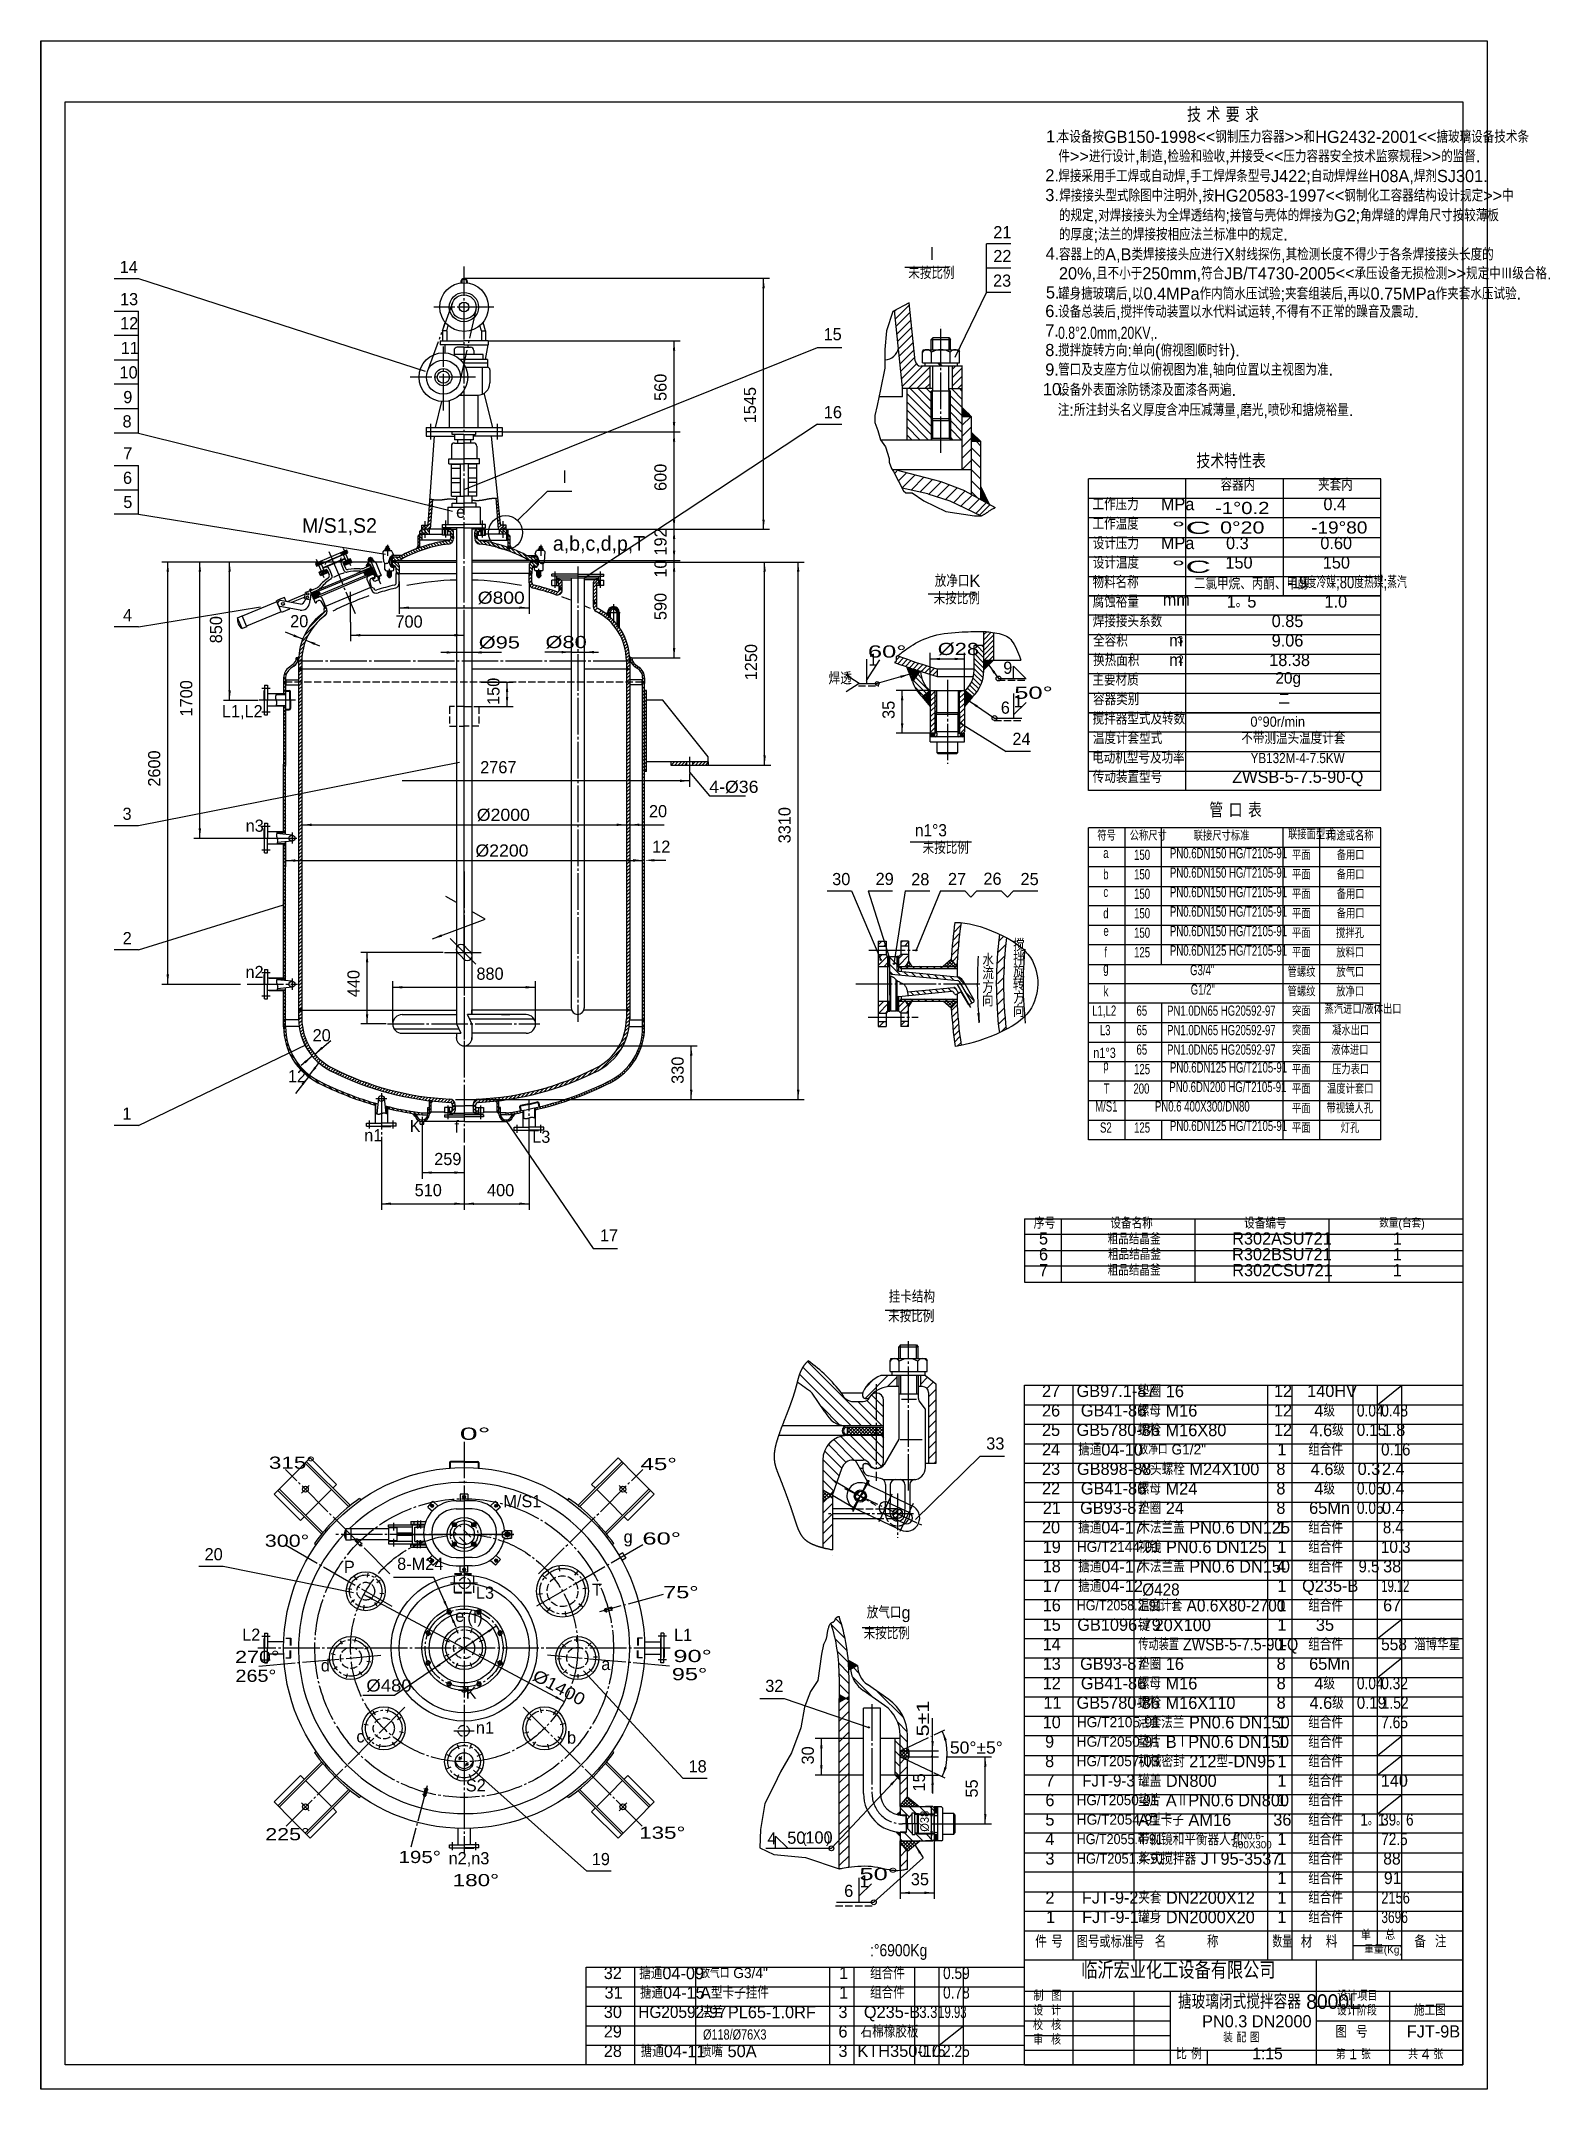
# Model space of a CAD drawing. Extents: x -33 to 587, y -220 to 621.
import ezdxf

# ---------------------------------------------------------------- set-up
doc = ezdxf.new("R2010")
doc.units = 0
for name, pattern in [('BORDER', [17, 12, -1, 1, -1, 1, -1]), ('DASHDOT', [18, 15, -1, 1, -1]), ('DASHED', [4, 3, -1])]:
    doc.linetypes.add(name, pattern=pattern)
doc.layers.get('0').update_dxf_attribs({"linetype": 'CONTINUOUS'})
for name, color, linetype in [('1', 7, 'CONTINUOUS'), ('2', 94, 'DASHDOT'), ('3', 2, 'DASHED'), ('4', 1, 'CONTINUOUS'), ('5', 214, 'CONTINUOUS'), ('6', 7, 'BORDER'), ('70', 8, 'CONTINUOUS'), ('85', 7, 'CONTINUOUS')]:
    doc.layers.add(name, color=color, linetype=linetype)
doc.styles.get("Standard").update_dxf_attribs({"font": 'isocp.shx', "width": 0.707, "bigfont": 'hztxt.shx'})
doc.styles.add('STYLE1', font='cadt_en.shx', dxfattribs={"width": 0.799282, "bigfont": 'cadt_hz.shx'})
doc.styles.add('STYLE10', font='cadt_en.shx', dxfattribs={"width": 1.085751, "bigfont": 'cadt_hz.shx'})
doc.styles.add('STYLE11', font='cadt_en.shx', dxfattribs={"width": 1.565508, "bigfont": 'cadt_hz.shx'})
doc.styles.add('STYLE12', font='cadt_en.shx', dxfattribs={"width": 1.341857, "bigfont": 'cadt_hz.shx'})
doc.styles.add('STYLE13', font='cadt_en.shx', dxfattribs={"width": 1.565508, "bigfont": 'cadt_hz.shx'})
doc.styles.add('STYLE14', font='cadt_en.shx', dxfattribs={"width": 0.94961, "bigfont": 'cadt_hz.shx'})
doc.styles.add('STYLE15', font='cadt_en.shx', dxfattribs={"width": 0.795385, "bigfont": 'cadt_hz.shx'})
doc.styles.add('STYLE16', font='cadt_en.shx', dxfattribs={"width": 1.148291, "bigfont": 'cadt_hz.shx'})
doc.styles.add('STYLE17', font='cadt_en.shx', dxfattribs={"width": 1.137986, "bigfont": 'cadt_hz.shx'})
doc.styles.add('STYLE18', font='cadt_en.shx', dxfattribs={"width": 1.565508, "bigfont": 'cadt_hz.shx'})
doc.styles.add('STYLE19', font='cadt_en.shx', dxfattribs={"width": 1.439846, "bigfont": 'cadt_hz.shx'})
doc.styles.add('STYLE2', font='cadt_en.shx', dxfattribs={"width": 1.565508, "bigfont": 'cadt_hz.shx'})
doc.styles.add('STYLE20', font='cadt_en.shx', dxfattribs={"width": 1.565508, "bigfont": 'cadt_hz.shx'})
doc.styles.add('STYLE21', font='cadt_en.shx', dxfattribs={"width": 1.439846, "bigfont": 'cadt_hz.shx'})
doc.styles.add('STYLE22', font='cadt_en.shx', dxfattribs={"width": 1.320397, "bigfont": 'cadt_hz.shx'})
doc.styles.add('STYLE23', font='cadt_en.shx', dxfattribs={"width": 1.320397, "bigfont": 'cadt_hz.shx'})
doc.styles.add('STYLE24', font='cadt_en.shx', dxfattribs={"width": 1.378259, "bigfont": 'cadt_hz.shx'})
doc.styles.add('STYLE25', font='cadt_en.shx', dxfattribs={"width": 1.213584, "bigfont": 'cadt_hz.shx'})
doc.styles.add('STYLE26', font='cadt_en.shx', dxfattribs={"width": 1.259578, "bigfont": 'cadt_hz.shx'})
doc.styles.add('STYLE27', font='cadt_en.shx', dxfattribs={"width": 0.852595, "bigfont": 'cadt_hz.shx'})
doc.styles.add('STYLE28', font='cadt_en.shx', dxfattribs={"width": 0.937956, "bigfont": 'cadt_hz.shx'})
doc.styles.add('STYLE29', font='cadt_en.shx', dxfattribs={"width": 0.750162, "bigfont": 'cadt_hz.shx'})
doc.styles.add('STYLE3', font='cadt_en.shx', dxfattribs={"width": 0.971952, "bigfont": 'cadt_hz.shx'})
doc.styles.add('STYLE30', font='cadt_en.shx', dxfattribs={"width": 2.161005, "bigfont": 'cadt_hz.shx'})
doc.styles.add('STYLE31', font='cadt_en.shx', dxfattribs={"width": 2.161005, "bigfont": 'cadt_hz.shx'})
doc.styles.add('STYLE32', font='cadt_en.shx', dxfattribs={"width": 1.248089, "bigfont": 'cadt_hz.shx'})
doc.styles.add('STYLE33', font='cadt_en.shx', dxfattribs={"width": 1.168867, "bigfont": 'cadt_hz.shx'})
doc.styles.add('STYLE34', font='cadt_en.shx', dxfattribs={"width": 1.315585, "bigfont": 'cadt_hz.shx'})
doc.styles.add('STYLE36', font='cadt_en.shx', dxfattribs={"width": 1.981314, "bigfont": 'cadt_hz.shx'})
doc.styles.add('STYLE37', font='cadt_en.shx', dxfattribs={"width": 1.090268, "bigfont": 'cadt_hz.shx'})
doc.styles.add('STYLE38', font='cadt_en.shx', dxfattribs={"width": 1.474113, "bigfont": 'cadt_hz.shx'})
doc.styles.add('STYLE39', font='cadt_en.shx', dxfattribs={"width": 1.380195, "bigfont": 'cadt_hz.shx'})
doc.styles.add('STYLE4', font='cadt_en.shx', dxfattribs={"width": 1.319444, "bigfont": 'cadt_hz.shx'})
doc.styles.add('STYLE40', font='cadt_en.shx', dxfattribs={"width": 1.316448, "bigfont": 'cadt_hz.shx'})
doc.styles.add('STYLE41', font='cadt_en.shx', dxfattribs={"width": 1.37398, "bigfont": 'cadt_hz.shx'})
doc.styles.add('STYLE42', font='cadt_en.shx', dxfattribs={"width": 0.930657, "bigfont": 'cadt_hz.shx'})
doc.styles.add('STYLE5', font='cadt_en.shx', dxfattribs={"width": 1.076207, "bigfont": 'cadt_hz.shx'})
doc.styles.add('STYLE6', font='cadt_en.shx', dxfattribs={"width": 1.180316, "bigfont": 'cadt_hz.shx'})
doc.styles.add('STYLE7', font='cadt_en.shx', dxfattribs={"width": 1.339334, "bigfont": 'cadt_hz.shx'})
doc.styles.add('STYLE8', font='cadt_en.shx', dxfattribs={"width": 1.341325, "bigfont": 'cadt_hz.shx'})
doc.styles.add('STYLE9', font='cadt_en.shx', dxfattribs={"width": 1.085751, "bigfont": 'cadt_hz.shx'})
doc.dimstyles.get("Standard").update_dxf_attribs({"dimtxt": 3.5, "dimasz": 4, "dimexe": 2, "dimexo": 0, "dimgap": 1, "dimtad": 1, "dimtoh": 1, "dimdec": 4, "dimzin": 0, "dimtxsty": 'STANDARD', "dimcen": 0, "dimazin": 3, "dimtfac": 1, "dimtdec": 4, "dimtmove": 0, "dimatfit": 3, "dimtolj": 1, "dimtzin": 0})

msp = doc.modelspace()

# ---------------------------------------------------------------- texts
at = {"style": 'STYLE1'}
for s, height, p in [('1.', 5, (380.06481, 579.15358)), ('本设备按GB150-1998<<钢制压力容器>>和HG2432-2001<<搪玻璃设备技术条', 5, (384.86029, 578.97908)), ('件>>进行设计,制造,检验和验收,并接受<<压力容器安全技术监察规程>>的监督.', 5, (385.14629, 571.00108)), ('2.', 5, (379.79137, 563.15358)), ('焊接采用手工焊或自动焊,手工焊焊条型号J422;自动焊焊丝H08A,焊剂SJ301.', 5, (385.12329, 562.88708)), ('3.', 5, (379.78337, 555.07558)), ('焊接接头型式除图中注明外,按HG20583-1997<<钢制化工容器结构设计规定>>中', 5, (385.49029, 554.86808)), ('的规定,对焊接接头为全焊透结构;接管与壳体的焊接为G2;角焊缝的焊角尺寸按较薄板', 5, (385.37729, 546.72508)), ('21', 5, (358.40763, 539.81607)), ('的厚度;法兰的焊接按相应法兰标准中的规定.', 5, (385.37729, 538.88708)), ('14', 5, (-0.4226, 525.52664)), ('22', 5, (358.40763, 530.00707)), ('4.', 5, (379.93137, 531.07558)), ('容器上的A,B类焊接接头应进行X射线探伤,其检测长度不得少于各条焊接接头长度的', 5, (385.37729, 530.68808)), ('未按比例', 5, (323.49543, 523.04528)), ('23', 5, (358.31663, 519.92507)), ('20%,且不小于250mm,符合JB/T4730-2005<<承压设备无损检测>>规定中Ⅲ级合格.', 5, (385.38529, 522.91808)), ('13', 5, (-0.2996, 512.32636)), ('5.', 5, (380.04737, 515.07558)), ('罐身搪玻璃后,以0.4MPa作内筒水压试验;夹套组装后,再以0.75MPa作夹套水压试验.', 5, (385.00629, 514.58814)), ('12', 5, (-0.2386, 502.42436)), ('6.', 5, (379.77327, 507.43098)), ('设备总装后,搅拌传动装置以水代料试运转,不得有不正常的躁音及震动.', 5, (385.07219, 507.18248)), ('11', 5, (0.0084, 492.27636)), ('15', 5, (288.72089, 497.92619)), ('8.', 5, (379.77327, 491.43098)), ('7.', 5, (379.77327, 499.43098)), ('搅拌旋转方向:单向(俯视图顺时针).', 5, (385.01919, 491.27948)), ('9.', 5, (379.77327, 483.43098)), ('管口及支座方位以俯视图为准,轴向位置以主视图为准.', 5, (385.03019, 483.36748)), ('10', 5, (-0.4846, 482.25136)), ('10.', 5, (378.80019, 475.36051)), ('设备外表面涂防锈漆及面漆各两遍.', 5, (385.03019, 475.06248)), ('9', 5, (1.0534, 472.10336)), ('16', 5, (288.81922, 465.92444)), ('8', 5, (0.7464, 462.14036)), ('7', 5, (1.0534, 448.9685)), ('6', 5, (0.9304, 438.9435)), ('容器内', 5, (451.76569, 436.08775)), ('夹套内', 5, (491.83894, 436.06822)), ('5', 5, (1.0534, 429.0415)), ('工作压力', 5, (399.17038, 428.08775)), ('MPa', 5, (427.27658, 428.15509)), ('M/S1,S2', 6, (74.46005, 418.8756)), ('e', 5, (137.75944, 424.98622)), ('工作温度', 5, (399.17038, 420.08775)), ('a,b,c,d,p,T', 6, (177.51405, 411.5053)), ('设计压力', 5, (399.28757, 412.06822)), ('MPa', 5, (427.27658, 412.15509)), ('设计温度', 5, (399.28757, 404.08775)), ('放净口K', 5, (334.3875, 396.64614)), ('物料名称', 5, (399.17038, 396.08775)), ('4', 5, (0.9304, 382.55879)), ('未按比例', 5, (333.9065, 389.45014)), ('腐蚀裕量', 5, (399.22898, 388.06822)), ('mm', 5, (428.02959, 388.93634)), ('1。5', 5, (454.30258, 388.15509)), ('1.0', 5, (494.47401, 388.15509)), ('20', 5, (69.60361, 380.08738)), ('焊接接头系数', 5, (399.28757, 380.08775)), ('0.85', 5, (472.76396, 380.15509)), ('全容积', 5, (399.40476, 372.08775)), ('m', 5, (430.62042, 372.23934)), ('3', 3, (434.14153, 373.44993)), ('9.06', 5, (472.76396, 372.15509)), ('9', 5, (362.50622, 360.96098)), ('换热面积', 5, (399.40476, 364.08775)), ('m', 5, (430.62042, 364.23934)), ('2', 3, (434.36253, 365.49893)), ('18.38', 5, (471.77222, 364.15509)), ('20g', 4.715789, (474.29532, 356.93945)), ('主要材质', 5, (399.14109, 356.04869)), ('容器类别', 5, (399.40476, 348.08775)), ('L1,L2', 5, (41.55459, 343.13376)), ('6', 5, (361.50622, 344.58198)), ('搅拌器型式及转数', 5, (399.22898, 340.08775)), ('二', 5, (475.49089, 348.14634)), ('温度计套型式', 5, (399.31687, 332.08775)), ('不带测温头温度计套', 5, (460.29714, 332.08775)), ('电动机型号及功率', 5, (399.0239, 324.08775)), ('传动装置型号', 5, (399.28757, 316.10728)), ('ZWSB-5-7.5-90-Q', 5, (456.55696, 316.15509)), ('3', 5, (0.7464, 301.00243)), ('n3', 5, (51.31128, 296.09872)), ('未按比例', 5, (329.37382, 286.98854)), ('2', 5, (0.8074, 249.93472)), ('n2', 5, (51.26616, 236.03594)), ('20', 5, (78.82351, 210.05456)), ('12', 5, (68.69351, 193.26056)), ('1', 5, (0.65244, 177.86132)), ('K', 5, (118.68909, 172.77802)), ('f', 5, (137.13109, 172.54562)), ('n1', 5, (100.02044, 169.00562)), ('L3', 5, (169.02644, 168.37499)), ('序号', 4.696774, (375.01371, 133.08831)), ('设备名称', 4.585827, (406.52138, 133.1267)), ('设备编号', 4.585827, (461.4542, 133.1267)), ('数量(台套)', 3.4125, (516.94841, 133.59789)), ('17', 5, (196.8441, 127.86747)), ('5', 5, (377.19128, 126.61923)), ('粗品结晶釜', 4.585827, (405.37838, 126.6267)), ('R302ASU721', 5, (456.547, 126.61923)), ('1', 5, (522.52186, 126.61923)), ('6', 5, (377.19128, 120.11923)), ('7', 5, (377.19128, 113.61923)), ('粗品结晶釜', 4.585827, (405.37838, 113.8162)), ('粗品结晶釜', 4.585827, (405.51996, 120.3162)), ('R302BSU721', 5, (456.51282, 120.11923)), ('R302CSU721', 5, (456.58118, 113.61923)), ('1', 5, (522.52186, 120.11923)), ('1', 5, (522.52186, 113.61923)), ('未按比例', 5, (315.22388, 94.66546)), ('27', 5, (378.4261, 63.99558)), ('12', 5, (473.69954, 63.99558)), ('26', 5, (378.4261, 55.99558)), ('12', 5, (473.69954, 55.99558)), ('25', 5, (378.4261, 47.99558)), ('12', 5, (473.69954, 47.99558)), ('24', 5, (378.4261, 39.99558)), ('搪通04-10', 5, (393.2833, 39.9087)), ('23', 5, (378.4261, 31.99558)), ('8', 5, (474.69128, 31.99558)), ('22', 5, (378.4261, 23.99558)), ('8', 5, (474.69128, 23.99558)), ('M/S1', 5, (157.15944, 18.73631)), ('21', 5, (378.73372, 15.99558)), ('8', 5, (474.69128, 15.99558)), ('20', 5, (378.4261, 7.99558)), ('搪通04-17', 5, (393.2833, 7.9087)), ('20', 5, (34.46123, -3.05913)), ('g', 5, (206.56977, 4.13716)), ('19', 5, (378.69954, -0.00442)), ('P', 5, (91.66153, -8.23084)), ('18', 5, (378.69954, -8.00442)), ('搪通04-17', 5, (393.2833, -8.0913)), ('38', 5, (518.54038, -8.00442)), ('L3', 5, (145.91544, -18.8387)), ('T', 5, (193.57914, -17.61574)), ('17', 5, (378.69954, -16.00442)), ('搪通04-12', 5, (393.2833, -16.0913)), ('e', 5, (137.39754, -28.32634)), ('(f)', 5, (142.36254, -28.75434)), ('16', 5, (378.69954, -24.00442)), ('L2', 5, (49.88554, -36.10334)), ('L1', 5, (227.26654, -36.16434)), ('未按比例', 5, (305.15343, -35.51172)), ('15', 5, (378.69954, -32.00442)), ('14', 5, (378.69954, -40.00442)), ('淄博华星', 5, (531.2532, -40.07177)), ('d', 5, (82.20954, -48.71134)), ('a', 5, (197.39158, -48.13095)), ('13', 5, (378.69954, -48.00442)), ('K', 5, (141.72606, -59.8946)), ('12', 5, (378.69954, -56.00442)), ('10', 5, (378.69954, -72.00442)), ('11', 5, (379.00715, -64.00442)), ('c', 5, (96.80127, -77.86368)), ('n1', 5, (145.89644, -74.28285)), ('b', 5, (183.3322, -78.36786)), ('9', 5, (379.69128, -80.00442)), ('8', 5, (379.69128, -88.00442)), ('18', 5, (233.25866, -90.13701)), ('S2', 5, (141.75154, -97.96234)), ('36', 5, (473.4261, -112.00442)), ('PN0.6-', 3, (457.12598, -117.60581)), ('n2,n3', 5, (134.68394, -127.89044)), ('19', 5, (193.50653, -128.23694)), ('400X300', 3, (456.69615, -121.31059)), ('6', 5, (297.17722, -141.27202)), ('件 号', 5, (375.62429, -162.0913)), ('名         称', 5, (424.69231, -162.07177)), ('材   料', 5, (484.72967, -162.0913)), ('单', 4.23307, (509.45489, -158.93323)), ('总', 4.23307, (519.44249, -158.93323)), ('备  注', 5, (531.36106, -162.07177)), ('重量(Kg)', 3.101538, (510.73115, -164.46091)), ('32', 5, (198.4261, -175.00442)), ('31', 5, (198.73372, -183.00442)), ('制  图', 4.335484, (374.9576, -183.96867)), ('设计项目', 4.335484, (499.70147, -183.96867)), ('施工图', 4.634483, (531.14563, -190.02384)), ('30', 5, (198.4261, -191.00442)), ('校  核', 4.406557, (374.69913, -195.98178)), ('设  计', 4.335484, (374.81788, -189.96867)), ('PN0.3 DN2000', 5, (444.17115, -194.83492)), ('设计阶段', 4.335484, (499.51094, -189.96867)), ('29', 5, (198.4261, -199.00442)), ('审  核', 4.335484, (374.79248, -201.96867)), ('装 配 图', 4, (452.81315, -201.00526)), ('图  号', 5, (498.9636, -199.13036)), ('FJT-9B', 5, (528.26285, -199.00442)), ('28', 5, (198.4261, -207.00442)), ('比 例', 4.665695, (433.50188, -208.0073)), ('1:15', 4.8, (464.79574, -207.97099)), ('第 1 张', 4.233071, (499.11482, -207.93323)), ('共 4 张', 4.266667, (528.80311, -207.92263))]:
    msp.add_text(s, height=height, dxfattribs=at).set_placement(p)
for s, height, width, p in [('1', 5, 1.003, (307.18975, 364.25823)), ('YB132M-4-7.5KW', 4.2, 0.853438, (464.11525, 324.28883)), ('符号', 4.2, 0.7, (401.12097, 292.47471)), ('公称尺寸', 4.2, 0.7, (414.44033, 292.49424)), ('联接尺寸标准', 4.2, 0.7, (440.73112, 292.47471)), ('联接面型式', 4.2, 0.7, (479.46633, 293.00821)), ('用途或名称', 4.2, 0.7, (495.5112, 292.49424)), ('a', 4.2, 0.7, (403.58098, 285.34284)), ('150', 4.2, 0.7, (416.25571, 284.56159)), ('PN0.6DN150 HG/T2105-91', 4.2, 0.7, (430.99547, 285.22449)), ('平面', 4.2, 0.7, (481.12097, 284.47471)), ('备用口', 4.2, 0.7, (499.47077, 284.49424)), ('b', 4.2, 0.7, (403.58098, 276.56159)), ('150', 4.2, 0.7, (416.25571, 276.56159)), ('PN0.6DN150 HG/T2105-91', 4.2, 0.7, (430.99547, 277.22449)), ('平面', 4.2, 0.7, (481.12097, 276.47471)), ('备用口', 4.2, 0.7, (499.47077, 276.49424)), ('c', 4.2, 0.7, (403.64934, 269.34284)), ('150', 4.2, 0.7, (416.25571, 268.56159)), ('PN0.6DN150 HG/T2105-91', 4.2, 0.7, (430.99547, 269.22449)), ('平面', 4.2, 0.7, (481.12097, 268.47471)), ('备用口', 4.2, 0.7, (499.47077, 268.49424)), ('d', 4.2, 0.7, (403.58098, 260.56159)), ('150', 4.2, 0.7, (416.25571, 260.56159)), ('PN0.6DN150 HG/T2105-91', 4.2, 0.7, (430.99547, 261.22449)), ('平面', 4.2, 0.7, (481.12097, 260.47471)), ('备用口', 4.2, 0.7, (499.47077, 260.49424)), ('e', 4.2, 0.7, (403.64934, 253.34284)), ('150', 4.2, 0.7, (416.25571, 252.56159)), ('PN0.6DN150 HG/T2105-91', 4.2, 0.7, (430.99547, 253.22449)), ('平面', 4.2, 0.7, (481.12097, 252.47471)), ('搅拌孔', 4.2, 0.7, (499.2071, 252.45518)), ('f', 4.2, 0.7, (404.0595, 244.56159)), ('125', 4.2, 0.7, (416.25571, 244.56159)), ('PN0.6DN125 HG/T2105-91', 4.2, 0.7, (430.99547, 245.22449)), ('平面', 4.2, 0.7, (481.12097, 244.47471)), ('放料口', 4.2, 0.7, (499.30964, 244.47471)), ('g', 4.2, 0.7, (403.58098, 238.12409)), ('G3/4"', 4.2, 0.7, (439.25582, 237.22449)), ('管螺纹', 4.2, 0.7, (479.30964, 236.47471)), ('放气口', 4.2, 0.7, (499.32429, 236.47471)), ('k', 4.2, 0.7, (403.7177, 228.56159)), ('G1/2"', 4.2, 0.7, (439.51422, 229.22449)), ('管螺纹', 4.2, 0.7, (479.30964, 228.47471)), ('放净口', 4.2, 0.7, (499.28034, 228.45518)), ('L1,L2', 4.2, 0.7, (399.06715, 220.56159)), ('65', 4.2, 0.7, (417.24745, 220.56159)), ('PN1.0DN65 HG20592-97', 4.2, 0.7, (429.80506, 220.56159)), ('突面', 4.2, 0.7, (481.13562, 220.45518)), ('蒸汽进口/液体出口', 4.2, 0.7, (494.46101, 221.31209)), ('L3', 4.2, 0.7, (402.17909, 212.56159)), ('65', 4.2, 0.7, (417.24745, 212.56159)), ('PN1.0DN65 HG20592-97', 4.2, 0.7, (429.80966, 212.56159)), ('突面', 4.2, 0.7, (481.13562, 212.45518)), ('凝水出口', 4.2, 0.7, (497.57155, 212.49424)), ('65', 4.2, 0.7, (417.24745, 204.56159)), ('PN1.0DN65 HG20592-97', 4.2, 0.7, (429.80966, 204.56159)), ('突面', 4.2, 0.7, (481.13562, 204.45518)), ('液体进口', 4.2, 0.7, (497.27859, 204.47471)), ('p', 4.2, 0.7, (403.58098, 198.12409)), ('125', 4.2, 0.7, (416.25571, 196.56159)), ('PN0.6DN200 HG/T2105-91', 4.2, 0.7, (430.73707, 189.22449)), ('PN0.6DN125 HG/T2105-91', 4.2, 0.7, (430.99547, 197.22449)), ('平面', 4.2, 0.7, (481.12097, 196.47471)), ('压力表口', 4.2, 0.7, (497.55691, 196.47471)), ('M/S1', 4.2, 0.7, (400.25986, 181.22449)), ('T', 4.2, 0.7, (403.78606, 188.56159)), ('200', 4.2, 0.7, (415.98227, 188.56159)), ('PN0.6 400X300/DN80', 4.2, 0.7, (424.8251, 181.22449)), ('平面', 4.2, 0.7, (481.12097, 188.47471)), ('带视镜人孔', 4.2, 0.7, (495.27683, 180.49424)), ('温度计套口', 4.2, 0.7, (495.48191, 188.49424)), ('S2', 4.2, 0.7, (402.24745, 172.56159)), ('125', 4.2, 0.7, (416.25571, 172.56159)), ('PN0.6DN125 HG/T2105-91', 4.2, 0.7, (430.99547, 173.22449)), ('平面', 4.2, 0.7, (481.12097, 180.47471)), ('平面', 4.2, 0.7, (481.12097, 172.47471)), ('灯孔', 4.2, 0.7, (501.12097, 172.47471)), ('挂卡结构', 5, 1.003, (315.44735, 102.70681)), ('GB97.1-87', 5, 1.003, (392.61281, 63.99558)), ('垫圈 16', 5, 1.003, (417.87728, 63.9087)), ('140HV', 5, 1.003, (487.31646, 63.99558)), ('GB41-86', 5, 1.003, (394.36712, 55.99558)), ('螺母 M16', 5, 1.003, (417.78912, 55.92823)), ('4级', 5, 1.003, (490.29644, 55.91308)), ('0.04', 5, 0.843956, (507.76836, 55.99558)), ('0.48', 5, 0.843956, (517.76836, 55.99558)), ('GB5780-86', 5, 1.002166, (392.61356, 47.99558)), ('螺栓 M16X80', 5, 1.003, (417.78912, 47.9087)), ('4.6级', 5, 1.003, (488.30701, 47.91308)), ('0.15', 5, 0.923909, (507.72463, 47.99558)), ('1.8', 5, 1.003, (518.331, 47.99558)), ('33', 5, 1.003, (355.51073, 42.41669)), ('放净口 G1/2"', 4.2, 1.003, (418.03243, 40.39181)), ('1', 5, 1.003, (475.08076, 39.99558)), ('组合件', 5, 1.003, (487.79476, 39.9087)), ('0.16', 5, 0.923909, (517.72463, 39.99558)), ('GB898-88', 5, 1.003, (392.78961, 31.99558)), ('双头螺栓 M24X100', 5, 1.003, (418.05359, 31.9087)), ('4.6级', 5, 1.003, (488.80633, 31.91308)), ('0.3', 5, 1.003, (508.05675, 31.99558)), ('2.4', 5, 1.003, (518.05675, 31.99558)), ('GB41-86', 5, 1.003, (394.36712, 23.99558)), ('螺母 M24', 5, 1.003, (417.78912, 23.92823)), ('4级', 5, 1.003, (490.29644, 23.91308)), ('0.05', 5, 0.843956, (507.76836, 23.99558)), ('0.4', 5, 1.003, (518.05675, 23.99558)), ('GB93-87', 5, 1.003, (394.05858, 15.99558)), ('垫圈 24', 5, 1.003, (417.87728, 15.9087)), ('65Mn', 5, 1.003, (488.13976, 15.99558)), ('0.05', 5, 0.843956, (507.76836, 15.99558)), ('0.4', 5, 1.003, (518.05675, 15.99558)), ('木法兰盖 PN0.6 DN125', 5, 1.003, (417.99482, 7.9087)), ('1', 5, 1.003, (475.08076, 7.99558)), ('组合件', 5, 1.003, (487.79476, 7.9087)), ('8.4', 5, 0.917632, (518.45584, 7.99558)), ('HG/T2144-91', 4.2, 1.003, (392.70341, 0.39181)), ('视镜 PN0.6 DN125', 5, 1.003, (417.99482, -0.0913)), ('1', 5, 1.003, (475.08076, -0.00442)), ('组合件', 5, 1.003, (487.79476, -0.0913)), ('10.3', 5, 0.933692, (517.65546, -0.00442)), ('木法兰盖 PN0.6 DN150', 5, 1.003, (417.99482, -8.0913)), ('4', 5, 1.003, (474.8065, -8.00442)), ('组合件', 5, 1.003, (487.79476, -8.0913)), ('9.5', 5, 0.917632, (508.45584, -8.00442)), ('1', 5, 1.003, (475.08076, -16.00442)), ('Q235-B', 5, 1.003, (485.25899, -16.00442)), ('19.12', 5, 0.688973, (517.80675, -16.00442)), ('HG/T2058.2-91', 4.2, 0.909571, (392.71265, -23.60819)), ('温度计套 A0.6X80-2700', 5, 0.949421, (418.00737, -24.07177)), ('1', 5, 1.003, (475.08076, -24.00442)), ('组合件', 5, 1.003, (487.79476, -24.0913)), ('67', 5, 0.989757, (518.55577, -24.00442)), ('GB1096-79', 5, 1.003, (392.90773, -32.00442)), ('键 20X100', 5, 1.003, (418.05359, -32.13036)), ('1', 5, 1.003, (475.08076, -32.00442)), ('35', 5, 1.003, (490.91769, -32.00442)), ('传动装置 ZWSB-5-7.5-90-Q', 5, 0.878765, (417.99819, -40.05224)), ('1', 5, 1.003, (475.08076, -40.00442)), ('组合件', 5, 1.003, (487.79476, -40.0913)), ('558', 5, 0.950668, (517.71693, -40.00442)), ('GB93-87', 5, 1.003, (394.05858, -48.00442)), ('垫圈 16', 5, 1.003, (417.87728, -48.0913)), ('8', 5, 1.003, (474.8065, -48.00442)), ('65Mn', 5, 1.003, (488.13976, -48.00442)), ('GB41-86', 5, 1.003, (394.36712, -56.00442)), ('螺母 M16', 5, 1.003, (417.78912, -56.07177)), ('螺栓 M16X110', 5, 1.003, (417.78912, -64.0913)), ('8', 5, 1.003, (474.8065, -56.00442)), ('4.6级', 5, 1.003, (488.30701, -64.08692)), ('4级', 5, 1.003, (490.29644, -56.08692)), ('0.04', 5, 0.843956, (507.76836, -56.00442)), ('0.32', 5, 0.84395, (517.76836, -56.00442)), ('GB5780-86', 5, 1.002166, (392.61356, -64.00442)), ('HG/T2105-91', 4.2, 1.003, (392.70341, -71.60819)), ('活套法兰 PN0.6 DN150', 5, 1.003, (417.87728, -72.0913)), ('8', 5, 1.003, (474.8065, -64.00442)), ('1', 5, 1.003, (475.08076, -72.00442)), ('组合件', 5, 1.003, (487.79476, -72.0913)), ('0.19', 5, 0.923909, (507.72463, -64.00442)), ('7.65', 5, 0.84394, (517.76837, -72.00442)), ('1.52', 5, 0.84395, (517.99913, -64.00442)), ('HG/T2050-91', 4.2, 1.002832, (392.65411, -79.60819)), ('垫片 BⅠPN0.6 DN150', 5, 1.003, (417.87728, -80.0913)), ('1', 5, 1.003, (475.08076, -80.00442)), ('组合件', 5, 1.003, (487.79476, -80.0913)), ('HG/T2057-03', 4.2, 0.994021, (392.6595, -87.60819)), ('机械密封 212型-DN95', 5, 1.003, (417.96543, -88.0913)), ('1', 5, 1.003, (475.08076, -88.00442)), ('组合件', 5, 1.003, (487.79476, -88.0913)), ('7', 5, 1.003, (379.8065, -96.00442)), ('FJT-9-3', 5, 0.919376, (394.98529, -96.00442)), ('罐盖 DN800', 5, 1.003, (417.90666, -96.11083)), ('1', 5, 1.003, (475.08076, -96.00442)), ('组合件', 5, 1.003, (487.79476, -96.0913)), ('140', 5, 0.993802, (517.62064, -96.00442)), ('6', 5, 1.003, (379.8065, -104.00442)), ('HG/T2050-91', 4.2, 0.98336, (392.67623, -103.60819)), ('垫片 AⅡPN0.6 DN800', 5, 1.003, (417.87728, -104.0913)), ('1', 5, 1.003, (475.08076, -104.00442)), ('组合件', 5, 1.003, (487.79476, -104.0913)), ('5', 5, 1.003, (379.8065, -112.00442)), ('HG/T2054-91', 4.2, 1.002832, (392.65411, -111.60819)), ('A型卡子 AM16', 5, 1.003, (417.95564, -112.0913)), ('组合件', 5, 1.003, (487.79476, -112.0913)), ('1。1', 5, 0.843956, (509.18182, -112.00442)), ('39。6', 5, 0.819943, (517.7862, -112.00442)), ('4', 5, 1.003, (379.8065, -120.00442)), ('HG/T2055.4-91', 4.2, 0.914285, (392.70489, -119.60819)), ('带视镜和平衡器人孔', 5, 1.003, (417.81851, -120.07177)), ('1', 5, 1.003, (475.08076, -120.00442)), ('组合件', 5, 1.003, (487.79476, -120.0913)), ('72.5', 5, 0.831817, (517.78225, -120.00442)), ('3', 5, 1.003, (379.8065, -128.00442)), ('HG/T2051.4-91', 4.2, 0.935325, (392.69282, -127.60819)), ('桨式搅拌器 JⅠ95-3537', 5, 1.003, (417.93605, -128.07177)), ('1', 5, 1.003, (475.08076, -128.00442)), ('组合件', 5, 1.003, (487.79476, -128.0913)), ('88', 5, 0.964942, (518.58026, -128.00442)), ('1', 5, 1.003, (475.08076, -136.00442)), ('组合件', 5, 1.003, (487.79476, -136.0913)), ('91', 5, 0.964942, (518.87709, -136.00442)), ('2', 5, 1.003, (379.8065, -144.00442)), ('FJT-9-2', 5, 0.988385, (394.85294, -144.00442)), ('夹套 DN2200X12', 5, 1.003, (417.96543, -144.0913)), ('1', 5, 1.003, (475.08076, -144.00442)), ('组合件', 5, 1.003, (487.79476, -144.0913)), ('2156', 5, 0.787829, (517.80139, -144.00442)), ('1', 5, 1.003, (380.08076, -152.00442)), ('FJT-9-1', 5, 0.994704, (394.91373, -152.00442)), ('罐身 DN2000X20', 5, 1.003, (417.90666, -152.07177)), ('1', 5, 1.003, (475.08076, -152.00442)), ('组合件', 5, 1.003, (487.79476, -152.0913)), ('3696', 5, 0.730735, (517.83104, -152.00442)), ('图号或标准号', 5, 0.973683, (392.71349, -162.11083)), ('数量', 5, 0.857889, (473.04798, -162.07177)), ('搪通04-09', 5, 1, (212.99552, -175.0913)), ('放气口 G3/4"', 4.2, 1.003, (238.03243, -174.60819)), ('1', 5, 1.003, (295.08076, -175.00442)), ('组合件', 5, 1.003, (307.79476, -175.0913)), ('0.59', 5, 0.843956, (337.76836, -175.00442)), ('搪通04-15', 5, 0.998339, (213.30509, -183.0913)), ('A型卡子挂件', 5, 1.003, (237.95564, -183.0913)), ('1', 5, 1.003, (295.08076, -183.00442)), ('组合件', 5, 1.003, (307.79476, -183.0913)), ('0.78', 5, 0.843949, (337.76836, -183.00442)), ('HG20592-97', 5, 0.945177, (212.58381, -191.00442)), ('法兰 PL65-1.0RF', 5, 1.003, (237.99482, -191.0913)), ('3', 5, 1.003, (294.8065, -191.00442)), ('Q235-B', 5, 1.003, (305.25899, -191.00442)), ('3.31', 5, 0.798648, (328.03988, -191.00442)), ('9.93', 5, 0.696597, (338.37275, -191.00442)), ('搪通04-11', 5, 0.998339, (213.6122, -207.0913)), ('喷嘴 50A', 5, 1.003, (237.87728, -207.0913)), ('6', 5, 1.003, (294.8065, -199.00442)), ('石棉橡胶板', 5, 1.003, (303.89677, -199.07177)), ('3', 5, 1.003, (294.8065, -207.00442)), ('KTH350-10', 5, 1.002987, (302.61283, -207.00442)), ('0.75', 5, 0.843558, (327.76869, -207.00442)), ('2.25', 5, 0.843719, (337.76855, -207.00442))]:
    msp.add_text(s, height=height, dxfattribs=dict(at, width=width)).set_placement(p)
at = {"attachment_point": 7}
for s, insert, char_height, style in [('0.8%%d2.0mm,20KV,.', (385.03019, 497.55881), 5, 'STYLE29'), ('%%dC', (431.59549, 418.35384), 5, 'STYLE30'), ('%%dC', (431.59549, 402.35384), 5, 'STYLE31'), ('%%c80', (174.47044, 371.3239), 5, 'STYLE8'), ('0%%d90r/min', (464.0387, 339.15133), 4.2, 'STYLE42'), ('4-%%c36', (241.71401, 311.88798), 5, 'STYLE37'), ('n1%%d3', (399.46416, 203.16159), 4.2, 'STYLE1'), ('315%%d', (60.84692, 34.45302), 5, 'STYLE39'), ('45%%d', (213.5438, 33.92508), 5, 'STYLE38'), ('75%%d', (222.82538, -18.73328), 5, 'STYLE19'), (' %%c428', (417.87728, -17.73843), 5, 'STYLE28'), ('265%%d', (47.14603, -53.03738), 5, 'STYLE25'), ('95%%d', (226.38235, -52.35597), 5, 'STYLE21'), ('225%%d', (59.37826, -118.09789), 5, 'STYLE40'), ('135%%d', (212.96111, -117.4815), 5, 'STYLE41'), ('195%%d', (114.12003, -127.44338), 5, 'STYLE26'), (':%%d6900Kg', (307.79272, -167.16859), 5, 'STYLE27'), (' %%c118/%%c76X3', (237.9337, -200.00819), 4.2, 'STYLE15')]:
    msp.add_mtext(s, dxfattribs=dict(at, insert=insert, char_height=char_height, style=style))
at = {"layer": '1', "style": 'STYLE1'}
for s, height, p in [('技 术 要 求', 6, (438.04115, 587.52629)), ('Ⅰ', 6, (330.32962, 530.34642)), ('技术特性表', 6, (441.85308, 445.30705)), ('Ⅰ', 6, (179.5023, 438.71683)), ('管 口 表', 6, (447.17455, 301.95636)), ('临沂宏业化工设备有限公司', 7, (394.53946, -174.93304))]:
    msp.add_text(s, height=height, dxfattribs=at).set_placement(p)
at = {"layer": '1', "style": 'STYLE1', "width": 0.98426}
msp.add_text('搪玻璃闭式搅拌容器 8000L', height=6, dxfattribs=at).set_placement((434.28231, -187.2524))
at = {"layer": '5', "style": 'STYLE1', "width": 1.003}
for s, height, p in [('焊透', 5, (290.7653, 356.61083)), ('1', 5, (366.79316, 347.20251)), ('24', 5, (366.26621, 331.76005)), ('30', 5, (292.23594, 274.18964)), ('29', 5, (310.07639, 274.24679)), ('28', 5, (324.70288, 274.11979)), ('27', 5, (339.78659, 274.20479)), ('26', 5, (354.35636, 274.32979)), ('25', 5, (369.60836, 274.20379)), ('搅', 5, (366.60177, 247.06267)), ('水', 5, (353.92325, 240.95819)), ('拌', 5, (366.60177, 241.58429)), ('流', 5, (353.92325, 235.47982)), ('转', 5, (366.44525, 230.9406)), ('旋', 5, (366.60177, 236.26244)), ('方', 5, (353.92325, 229.84492)), ('向', 5, (353.76672, 224.36655)), ('方', 5, (366.60177, 225.46222)), ('向', 5, (366.44525, 219.98385)), ('放气口g', 5, (306.42013, -26.96249)), ('32', 5, (264.74306, -57.10318)), ('4', 5, (265.64881, -119.72318)), ('50', 5, (273.78278, -119.44514)), ('(', 4, (279.9981, -119.16713)), ('100', 5, (281.22079, -119.34325)), (')', 4, (289.6777, -119.16713)), ('1', 5, (303.53619, -137.38464))]:
    msp.add_text(s, height=height, dxfattribs=at).set_placement(p)
at = {"layer": '5', "char_height": 5, "attachment_point": 7}
for s, insert, style in [('60%%d', (306.9178, 367.56138), 'STYLE11'), ('50%%d', (367.02716, 350.64512), 'STYLE13'), ('n1%%d3', (326.23421, 294.16192), 'STYLE14'), ('0%%d', (139.25469, 46.35727), 'STYLE36'), ('60%%d', (214.29259, 3.3562), 'STYLE18'), ('300%%d', (59.18157, 2.41825), 'STYLE23'), ('270%%d', (46.97325, -45.28266), 'STYLE22'), ('90%%d', (226.98319, -44.91559), 'STYLE20'), ('180%%d', (136.34969, -136.94538), 'STYLE24'), ('50%%d', (303.43547, -134.44556), 'STYLE2')]:
    msp.add_mtext(s, dxfattribs=dict(at, insert=insert, style=style))

# ---------------------------------------------------------------- blocks, each defined once
blk = doc.blocks.new('*U0')
at = {"layer": '5'}
for p, q in [((319.2, -107.58), (318.99, -107.37, 1)), ((319, -107.54), (320.15, -106.39)), ((319.63, -107.66), (319.16, -107.19)), ((319.29, -107.6), (320.15, -106.74)), ((320.04, -107.72), (319.34, -107.02)), ((320.15, -107.47), (319.52, -106.84)), ((319.59, -107.66), (320.15, -107.1)), ((320.15, -107.12), (319.69, -106.66)), ((320.15, -106.76), (319.87, -106.49)), ((319.9, -107.7), (320.15, -107.45)), ((320.15, -106.41), (320.05, -106.31))]:
    blk.add_line(p, q, dxfattribs=at)
blk = doc.blocks.new('*U1')
at = {"layer": '5'}
for p, q in [((318.35, -114.55), (318.36, -114.55)), ((320.15, -116.31), (318.39, -114.55, 1)), ((318.52, -114.73), (318.66, -114.6)), ((318.7, -114.91), (318.97, -114.64)), ((320.15, -115.96), (318.81, -114.62)), ((318.88, -115.08), (319.28, -114.68)), ((319.06, -115.26), (319.6, -114.71)), ((320.15, -115.6), (319.22, -114.67)), ((319.23, -115.44), (319.93, -114.74)), ((319.41, -115.61), (320.15, -114.88)), ((319.59, -115.79), (320.15, -115.23)), ((320.15, -115.25), (319.61, -114.71)), ((319.76, -115.97), (320.15, -115.58)), ((319.94, -116.14), (320.15, -115.94)), ((320.15, -114.9), (320, -114.74)), ((320.12, -116.32), (320.15, -116.29))]:
    blk.add_line(p, q, dxfattribs=at)
blk = doc.blocks.new('*U2')
at = {"layer": '5'}
for p, q in [((334.15, -104.73), (334.6, -104.28)), ((334.15, -105.44), (335.31, -104.28)), ((334.15, -106.15), (335.65, -104.65)), ((335.65, -106.38), (334.15, -104.88)), ((335.34, -106.78), (334.15, -105.59)), ((334.63, -106.78), (334.15, -106.3, 1)), ((334.22, -106.78), (335.65, -105.36)), ((335.65, -105.68), (334.25, -104.28)), ((334.93, -106.78), (335.65, -106.06)), ((335.65, -104.97), (334.96, -104.28)), ((335.64, -106.78), (335.65, -106.77))]:
    blk.add_line(p, q, dxfattribs=at)
blk = doc.blocks.new('*U3')
at = {"layer": '5'}
for p, q in [((334.15, -116.05), (334.41, -115.78)), ((334.15, -116.76), (335.12, -115.78)), ((334.15, -117.46), (335.65, -115.96)), ((335.65, -117.7), (334.15, -116.2)), ((334.15, -118.17), (335.65, -116.67)), ((335.52, -118.28), (334.15, -116.9)), ((334.82, -118.28), (334.15, -117.61, 1)), ((335.65, -116.99), (334.44, -115.78)), ((334.74, -118.28), (335.65, -117.38)), ((335.65, -116.28), (335.15, -115.78)), ((335.45, -118.28), (335.65, -118.08))]:
    blk.add_line(p, q, dxfattribs=at)
blk = doc.blocks.new('*U4')
for p, q in [((295.15, -129.71), (295.15, -129.71, 1)), ((295.15, -129.71), (295.18, -129.71)), ((295.18, -129.71), (295.25, -129.69)), ((295.25, -129.69), (295.4, -129.67)), ((295.4, -129.67), (295.64, -129.63)), ((295.64, -129.63), (296, -129.57)), ((296, -129.57), (296.51, -129.49)), ((296.51, -129.49), (297.18, -129.38)), ((297.18, -129.38), (298.03, -129.24)), ((298.03, -129.24), (299.04, -129.09)), ((299.04, -129.09), (300.19, -128.93)), ((300.19, -128.93), (301.44, -128.79)), ((301.44, -128.79), (302.78, -128.67)), ((302.78, -128.67), (304.16, -128.59)), ((304.16, -128.59), (305.56, -128.56)), ((305.56, -128.56), (306.96, -128.6)), ((306.96, -128.6), (308.32, -128.71)), ((308.32, -128.71), (309.65, -128.89)), ((309.65, -128.89), (310.94, -129.12)), ((310.94, -129.12), (312.18, -129.36)), ((312.18, -129.36), (313.37, -129.62)), ((313.37, -129.62), (314.51, -129.86)), ((314.51, -129.86), (315.59, -130.07)), ((315.59, -130.07), (316.61, -130.23)), ((316.61, -130.23), (317.57, -130.33)), ((317.57, -130.33), (318.45, -130.37)), ((318.45, -130.37), (319.27, -130.37)), ((319.27, -130.37), (320.02, -130.33)), ((320.02, -130.33), (320.68, -130.26)), ((320.68, -130.26), (321.27, -130.18)), ((321.27, -130.18), (321.76, -130.09)), ((321.76, -130.09), (322.18, -130.02)), ((322.18, -130.02), (322.5, -129.95)), ((322.5, -129.95), (322.74, -129.91)), ((322.74, -129.91), (322.91, -129.87)), ((322.91, -129.87), (323.03, -129.85)), ((323.03, -129.85), (323.1, -129.84)), ((323.1, -129.84), (323.15, -129.83)), ((323.14, -129.83), (323.15, -129.83))]:
    blk.add_line(p, q)
blk = doc.blocks.new('*U5')
at = {"layer": '5'}
for p, q in [((320.79, -104.21), (324.08, -100.92)), ((321.55, -102.04), (323.31, -100.27)), ((326.72, -104.21), (322.92, -100.41)), ((321.06, -104.21), (320.34, -103.48, 1)), ((322.48, -104.21), (320.98, -102.71)), ((323.89, -104.21), (321.63, -101.94)), ((322.21, -104.21), (324.85, -101.56)), ((325.31, -104.21), (322.27, -101.18)), ((323.62, -104.21), (325.62, -102.21)), ((325.04, -104.21), (326.39, -102.86)), ((326.45, -104.21), (327.16, -103.5)), ((327.86, -104.21), (327.93, -104.15))]:
    blk.add_line(p, q, dxfattribs=at)
blk = doc.blocks.new('*U6')
at = {"layer": '5'}
for p, q in [((323.46, -122.16), (320.15, -118.85, 1)), ((320.21, -118.93), (320.94, -118.21)), ((320.86, -119.7), (322.35, -118.21)), ((324.23, -121.52), (320.92, -118.21)), ((321.5, -120.47), (323.76, -118.21)), ((322.15, -121.24), (325.18, -118.21)), ((325, -120.87), (322.34, -118.21)), ((322.79, -122.01), (326.59, -118.21)), ((325.77, -120.23), (323.75, -118.21)), ((326.54, -119.58), (325.17, -118.21)), ((327.31, -118.94), (326.58, -118.21)), ((327.13, -119.09), (328.01, -118.21)), ((328.08, -118.29), (327.99, -118.21))]:
    blk.add_line(p, q, dxfattribs=at)
blk = doc.blocks.new('*U7')
at = {"layer": '5'}
blk.add_line((318.16, -91.29), (318.17, -91.28, 1), dxfattribs=at)
blk = doc.blocks.new('*U8')
at = {"layer": '5'}
for p, q in [((320.15, -86.47), (321.98, -84.64, 1)), ((320.15, -90.71), (323.15, -87.71)), ((320.15, -94.96), (323.15, -91.96)), ((320.15, -99.2), (323.15, -96.2)), ((320.15, -103.44), (321.55, -102.04))]:
    blk.add_line(p, q, dxfattribs=at)
blk = doc.blocks.new('*U9')
at = {"layer": '5'}
for p, q in [((320.15, -120.41), (320.86, -119.7, 1)), ((320.15, -124.65), (322.79, -122.01)), ((320.15, -128.9), (323.15, -125.9))]:
    blk.add_line(p, q, dxfattribs=at)
blk = doc.blocks.new('*U10')
at = {"layer": '5'}
for p, q in [((320.15, -79.25), (318.15, -77.25, 1)), ((320.15, -83.49), (318.15, -81.49)), ((320.15, -87.74), (318.15, -85.74)), ((319.45, -91.28), (318.15, -89.98))]:
    blk.add_line(p, q, dxfattribs=at)
blk = doc.blocks.new('*U11')
at = {"layer": '5'}
for p, q in [((323.9, -108.46), (320.15, -104.71)), ((323.89, -104.21), (327.16, -107.48)), ((331.06, -107.13), (328.14, -104.21)), ((334.15, -105.98), (332.38, -104.21, 1))]:
    blk.add_line(p, q, dxfattribs=at)
blk = doc.blocks.new('*U12')
at = {"layer": '5'}
for p, q in [((320.92, -118.21), (320.15, -117.43)), ((325.17, -118.21), (321.74, -114.78)), ((329.41, -118.21), (326.28, -115.08)), ((333.65, -118.21), (330.87, -115.43, 1))]:
    blk.add_line(p, q, dxfattribs=at)
blk = doc.blocks.new('*U13')
at = {"layer": '5'}
for p, q in [((320.15, -81.28), (335.47, -81.28)), ((320.15, -83.78), (335.47, -83.78)), ((333.22, -83.35), (332.97, -83.78)), ((333.47, -91.28), (333.47, -81.28, 1)), ((320.15, -91.28), (335.47, -91.28)), ((333.47, -91.28), (333.47, -98.78))]:
    blk.add_line(p, q, dxfattribs=at)
blk = doc.blocks.new('*U14')
at = {"layer": '5'}
for p, q in [((299.15, -76.28), (290.11, -76.28, 1)), ((299.15, -91.28), (291.19, -91.28))]:
    blk.add_line(p, q, dxfattribs=at)
blk = doc.blocks.new('*U15')
at = {"layer": '5'}
for p, q in [((334.15, -111.28), (334.15, -136.37)), ((320.15, -118.21), (320.15, -136.37, 1))]:
    blk.add_line(p, q, dxfattribs=at)
blk = doc.blocks.new('*U16')
at = {"layer": '5'}
blk.add_line((303.35, -143.47), (303.35, -133.47, 1), dxfattribs=at)
blk = doc.blocks.new('*U17')
at = {"layer": '5'}
for p, q in [((320.15, -83.64), (323.41, -80.38)), ((320.15, -82.23), (321.92, -80.45)), ((320.15, -82.08), (323.18, -85.12)), ((320.69, -84.03), (320.15, -83.49)), ((320.57, -81.09), (323.62, -84.13)), ((321.02, -84.19), (323.75, -81.45)), ((321.53, -80.64), (323.85, -82.95)), ((321.98, -84.64), (323.86, -82.76)), ((322.5, -80.19), (323.75, -81.44)), ((294.07, -143.47), (309.35, -143.47, 1))]:
    blk.add_line(p, q, dxfattribs=at)
blk = doc.blocks.new('*U18')
for p, q in [((287.88, -41.55), (286.37, -52.44, 1)), ((288.73, -37.58), (287.88, -41.55)), ((283.35, -56.97), (280.93, -63.33)), ((286.37, -52.44), (283.35, -56.97)), ((280.93, -63.33), (279.41, -71.79)), ((279.41, -71.79), (275.48, -82.08)), ((275.48, -82.08), (270.95, -89.94)), ((270.95, -89.94), (268.22, -95.69)), ((268.22, -95.69), (264.59, -102.95)), ((264.59, -102.95), (262.78, -113.53)), ((262.78, -113.53), (262.48, -121.09)), ((262.48, -121.09), (268.22, -123.82)), ((268.22, -123.82), (281.23, -125.03)), ((281.23, -125.03), (295.15, -129.71))]:
    blk.add_line(p, q)
blk = doc.blocks.new('*D19')
for p, q in [((290.11, -76.28), (285.29, -76.28)), ((287.79, -91.28), (287.79, -76.28)), ((291.19, -91.28), (285.29, -91.28))]:
    blk.add_line(p, q)
for points in [[(287.79, -76.28), (288.29, -80.28), (287.29, -80.28)], [(287.79, -91.28), (287.29, -87.28), (288.29, -87.28)]]:
    blk.add_solid(points)
at = {"style": 'STYLE1'}
blk.add_text('30', height=5, rotation=90, dxfattribs=at).set_placement((284.7, -86.89))
blk = doc.blocks.new('*U20')
blk.add_line((319.15, -92.28), (291.92, -121.32))
blk.add_solid([(319.15, -92.28), (316.78, -95.54), (316.05, -94.86)])
blk = doc.blocks.new('*U21')
blk.add_line((326.21, -119.86), (329.57, -125.17))
blk.add_solid([(326.21, -119.86), (328.77, -122.97), (327.92, -123.51)])
blk = doc.blocks.new('*D22')
for p, q in [((320.15, -136.37), (320.15, -142.1)), ((320.15, -139.6), (334.15, -139.6)), ((334.15, -136.37), (334.15, -142.1))]:
    blk.add_line(p, q)
for points in [[(320.15, -139.6), (324.15, -139.1), (324.15, -140.1)], [(334.15, -139.6), (330.15, -140.1), (330.15, -139.1)]]:
    blk.add_solid(points)
at = {"style": 'STYLE1'}
blk.add_text('35', height=5, dxfattribs=at).set_placement((324.56, -136.5))
blk = doc.blocks.new('*D23')
for p, q in [((333.65, -104.21), (330.56, -104.21)), ((333.06, -118.21), (333.06, -104.21)), ((333.65, -118.21), (330.56, -118.21))]:
    blk.add_line(p, q)
for points in [[(333.06, -104.21), (333.56, -108.21), (332.56, -108.21)], [(333.06, -118.21), (332.56, -114.21), (333.56, -114.21)]]:
    blk.add_solid(points)
at = {"insert": (332.06, -114.51), "char_height": 3.5, "attachment_point": 7, "rotation": 90, "style": 'STYLE3'}
blk.add_mtext('%%c38', dxfattribs=at)
blk = doc.blocks.new('*D24')
for p, q in [((333.47, -98.48), (333.47, -67.89)), ((320.15, -81.28), (335.97, -81.28)), ((320.15, -83.78), (335.97, -83.78)), ((320.15, -91.28), (335.97, -91.28))]:
    blk.add_line(p, q)
for points in [[(333.47, -81.28), (332.97, -77.28), (333.97, -77.28)], [(333.47, -91.28), (333.97, -95.28), (332.97, -95.28)]]:
    blk.add_solid(points)
at = {"style": 'STYLE1'}
blk.add_text('15', height=5, rotation=90, dxfattribs=at).set_placement((330.38, -97.98))
at = {"insert": (332.04, -75.37), "char_height": 5, "attachment_point": 7, "rotation": 90, "style": 'STYLE4'}
blk.add_mtext('5%%p1', dxfattribs=at)
blk = doc.blocks.new('*U25')
at = {"layer": '1'}
for p, q in [((303.11, -49.21), (301.08, -47.19, 1)), ((300.52, -50.86), (308.97, -59.32)), ((321.64, -67.75), (310.91, -57.01)), ((319.1, -69.45), (323.08, -73.43)), ((320.15, -74.73), (323.15, -77.74)), ((320.15, -78.98), (321.72, -80.55))]:
    blk.add_line(p, q, dxfattribs=at)
blk = doc.blocks.new('*U26')
at = {"layer": '1'}
for p, q in [((298.86, -44.26), (301.53, -46.93)), ((298.88, -44.44), (299.09, -44.23, 1)), ((301.08, -47.19), (298.92, -45.03)), ((298.93, -45.09), (299.54, -44.49)), ((298.97, -45.75), (299.98, -44.74)), ((298.98, -45.79), (300.63, -47.44)), ((299.02, -46.42), (300.43, -45)), ((300.19, -47.7), (299.02, -46.54)), ((299.05, -47.09), (300.88, -45.26)), ((299.06, -47.29), (299.72, -47.95)), ((299.08, -47.77), (301.33, -45.52)), ((299.61, -47.95), (301.78, -45.78)), ((301.98, -46.67), (300.15, -44.84)), ((301.07, -47.19), (302.23, -46.04)), ((301.82, -45.81), (302.43, -46.41))]:
    blk.add_line(p, q, dxfattribs=at)
blk = doc.blocks.new('*U27')
at = {"layer": '1'}
for p, q in [((298, -59.66), (298.49, -60.15)), ((298.19, -59.97), (299.15, -59.02, 1)), ((298.45, -59.4), (299.15, -60.1)), ((298.64, -60.23), (299.15, -59.72)), ((298.9, -59.14), (299.15, -59.39)), ((299.09, -60.49), (299.15, -60.43))]:
    blk.add_line(p, q, dxfattribs=at)
blk = doc.blocks.new('*U28')
at = {"layer": '1'}
for p, q in [((295.15, -58.22), (297.1, -60.18)), ((295.15, -58.77), (295.5, -58.42, 1)), ((295.15, -59.48), (295.95, -58.68)), ((295.15, -58.93), (296.65, -60.44)), ((295.15, -60.19), (296.4, -58.94)), ((295.15, -60.89), (296.84, -59.2)), ((295.15, -59.64), (296.21, -60.69)), ((295.15, -60.34), (295.76, -60.95)), ((295.31, -61.21), (295.15, -61.05)), ((295.85, -60.9), (297.29, -59.46)), ((296.81, -59.18), (297.55, -59.92)), ((297.52, -59.94), (297.74, -59.72))]:
    blk.add_line(p, q, dxfattribs=at)
blk = doc.blocks.new('*U29')
at = {"layer": '1'}
for p, q in [((318.32, -91.46), (318.5, -91.28)), ((320.15, -92.98), (318.45, -91.28, 1)), ((318.54, -91.67), (318.93, -91.28)), ((318.75, -91.88), (319.35, -91.28)), ((320.15, -92.55), (318.87, -91.28)), ((318.96, -92.09), (319.77, -91.28)), ((319.17, -92.31), (320.15, -91.33)), ((320.15, -92.13), (319.3, -91.28)), ((319.38, -92.52), (320.15, -91.76)), ((319.6, -92.73), (320.15, -92.18)), ((319.72, -91.28), (320.15, -91.71)), ((320.15, -91.28), (320.15, -91.28)), ((319.81, -92.94), (320.15, -92.6)), ((320.02, -93.16), (320.15, -93.03))]:
    blk.add_line(p, q, dxfattribs=at)
blk = doc.blocks.new('*D30')
for p, q in [((351.46, -83.78), (357.63, -83.78)), ((355.13, -111.23), (355.13, -83.78)), ((351.46, -111.23), (357.63, -111.23))]:
    blk.add_line(p, q)
for points in [[(355.13, -83.78), (355.63, -87.78), (354.63, -87.78)], [(355.13, -111.23), (354.63, -107.23), (355.63, -107.23)]]:
    blk.add_solid(points)
at = {"style": 'STYLE1'}
blk.add_text('55', height=5, rotation=90, dxfattribs=at).set_placement((352.03, -100.47))
blk = doc.blocks.new('*D31')
blk.add_arc((317.47, -82.53), 22.06, 335, 385)
for points in [[(337.46, -73.21), (339.29, -76.8), (338.34, -77.14)], [(337.46, -91.85), (338.34, -87.92), (339.29, -88.26)]]:
    blk.add_solid(points)
at = {"insert": (340.6, -82.53), "char_height": 5, "attachment_point": 7, "style": 'STYLE5'}
blk.add_mtext('50%%d%%p5%%d', dxfattribs=at)
blk = doc.blocks.new('*U32')
for p, q in [((290.17, -33.76), (290.21, -33.48)), ((290.21, -33.48), (290.24, -33.21)), ((290.24, -33.21), (290.28, -32.93)), ((290.28, -32.93), (290.32, -32.65)), ((290.32, -32.65), (290.37, -32.37)), ((290.37, -32.37), (290.42, -32.09)), ((290.42, -32.09), (290.48, -31.8)), ((290.48, -31.8), (290.55, -31.52)), ((290.55, -31.52), (290.63, -31.22)), ((290.63, -31.22), (290.72, -30.92)), ((290.72, -30.92), (290.82, -30.61)), ((290.82, -30.61), (290.93, -30.31)), ((290.93, -30.31), (291.06, -30.01)), ((291.06, -30.01), (291.19, -29.72)), ((291.19, -29.72), (291.33, -29.45)), ((291.33, -29.45), (291.47, -29.21)), ((291.47, -29.21), (291.61, -29)), ((291.61, -29), (291.75, -28.83)), ((291.75, -28.83), (291.9, -28.7)), ((291.9, -28.7), (292.04, -28.61)), ((292.04, -28.61), (292.17, -28.55)), ((292.17, -28.55), (292.3, -28.51)), ((292.3, -28.51), (292.43, -28.48)), ((292.43, -28.48), (292.55, -28.45)), ((292.55, -28.45), (292.67, -28.42)), ((292.67, -28.42), (292.77, -28.37)), ((292.77, -28.37), (292.87, -28.3)), ((292.87, -28.3), (292.96, -28.21)), ((292.96, -28.21), (293.05, -28.11)), ((293.05, -28.11), (293.13, -27.99)), ((293.13, -27.99), (293.21, -27.86)), ((293.21, -27.86), (293.28, -27.73)), ((293.28, -27.73), (293.34, -27.59)), ((293.34, -27.59), (293.41, -27.45)), ((293.41, -27.45), (293.47, -27.32)), ((293.47, -27.32), (293.54, -27.19)), ((293.54, -27.19), (293.6, -27.06)), ((293.6, -27.06), (293.67, -26.94)), ((293.67, -26.94), (293.75, -26.83)), ((293.75, -26.83), (293.84, -26.72)), ((293.84, -26.72), (293.93, -26.62)), ((293.93, -26.62), (294.04, -26.53)), ((294.04, -26.53), (294.17, -26.45)), ((294.17, -26.45), (294.3, -26.37)), ((294.3, -26.37), (294.44, -26.3)), ((294.44, -26.3), (294.58, -26.24)), ((294.58, -26.24), (294.72, -26.19)), ((294.72, -26.19), (294.85, -26.14)), ((294.85, -26.14), (294.96, -26.1)), ((294.96, -26.1), (295.06, -26.07)), ((288.73, -37.58), (288.84, -37.4, 1)), ((288.84, -37.4), (288.96, -37.19)), ((288.96, -37.19), (289.09, -36.94)), ((289.09, -36.94), (289.24, -36.68)), ((289.24, -36.68), (289.38, -36.39)), ((289.38, -36.39), (289.52, -36.1)), ((289.52, -36.1), (289.65, -35.8)), ((289.65, -35.8), (289.77, -35.49)), ((289.77, -35.49), (289.87, -35.2)), ((289.87, -35.2), (289.95, -34.9)), ((289.95, -34.9), (290.02, -34.61)), ((290.02, -34.61), (290.08, -34.33)), ((290.08, -34.33), (290.13, -34.04)), ((290.13, -34.04), (290.17, -33.76))]:
    blk.add_line(p, q)
blk = doc.blocks.new('*U33')
for p, q in [((297.53, -35.14), (292, -29.61)), ((296.14, -29.51), (293.63, -27.01, 1)), ((298.41, -40.27), (293.48, -35.34)), ((294.41, -40.51), (298.92, -45.03)), ((299.13, -49.48), (294.93, -45.28)), ((299.15, -53.74), (295.14, -49.73)), ((299.15, -57.98), (295.15, -53.98))]:
    blk.add_line(p, q)
blk = doc.blocks.new('*U34')
for p, q in [((169.06, 407.39), (169.17, 407.5, 1)), ((169.06, 407.25), (169.32, 407.5)), ((169.06, 407.1), (169.46, 407.5)), ((169.06, 406.96), (169.6, 407.5)), ((169.06, 407.38), (169.61, 406.84)), ((169.06, 407.24), (169.46, 406.84)), ((169.06, 407.1), (169.32, 406.84)), ((169.06, 406.96), (169.18, 406.84)), ((169.07, 406.84), (169.74, 407.5)), ((169.08, 407.5), (169.75, 406.84)), ((169.22, 406.84), (169.88, 407.5)), ((169.22, 407.5), (169.89, 406.84)), ((169.36, 406.84), (170.02, 407.5)), ((169.36, 407.5), (170.03, 406.84)), ((169.5, 406.84), (170.16, 407.5)), ((169.51, 407.5), (170.17, 406.84)), ((169.64, 406.84), (170.31, 407.5)), ((169.65, 407.5), (170.31, 406.84)), ((169.78, 406.84), (170.45, 407.5)), ((169.79, 407.5), (170.45, 406.84)), ((169.92, 406.84), (170.59, 407.5)), ((169.93, 407.5), (170.6, 406.84)), ((170.06, 406.84), (170.73, 407.5)), ((170.07, 407.5), (170.74, 406.84)), ((170.21, 406.84), (170.87, 407.5)), ((170.21, 407.5), (170.88, 406.84)), ((170.35, 406.84), (171.01, 407.5)), ((170.35, 407.5), (171.02, 406.84)), ((170.49, 406.84), (171.06, 407.41)), ((170.5, 407.5), (171.06, 406.94)), ((170.63, 406.84), (171.06, 407.27)), ((170.64, 407.5), (171.06, 407.08)), ((170.77, 406.84), (171.06, 407.12)), ((170.78, 407.5), (171.06, 407.22)), ((170.91, 406.84), (171.06, 406.98)), ((170.92, 407.5), (171.06, 407.36)), ((171.05, 406.84), (171.06, 406.84))]:
    blk.add_line(p, q)
blk = doc.blocks.new('*U35')
for p, q in [((111.62, 407.5), (111.06, 406.94)), ((111.48, 407.5), (111.06, 407.08)), ((111.34, 407.5), (111.06, 407.22)), ((111.2, 407.5), (111.06, 407.36)), ((111.63, 406.84), (111.06, 407.41)), ((111.49, 406.84), (111.06, 407.27)), ((111.35, 406.84), (111.06, 407.12)), ((111.21, 406.84), (111.06, 406.98)), ((111.06, 406.84), (111.06, 406.84)), ((111.77, 407.5), (111.1, 406.84)), ((111.77, 406.84), (111.11, 407.5)), ((111.91, 407.5), (111.24, 406.84)), ((111.91, 406.84), (111.25, 407.5)), ((112.05, 407.5), (111.38, 406.84)), ((112.05, 406.84), (111.39, 407.5)), ((112.19, 407.5), (111.52, 406.84)), ((112.2, 406.84), (111.53, 407.5)), ((112.33, 407.5), (111.66, 406.84)), ((112.34, 406.84), (111.67, 407.5)), ((112.47, 407.5), (111.81, 406.84)), ((112.48, 406.84), (111.81, 407.5)), ((112.61, 407.5), (111.95, 406.84)), ((112.62, 406.84), (111.95, 407.5)), ((112.76, 407.5), (112.09, 406.84)), ((112.76, 406.84), (112.1, 407.5)), ((112.9, 407.5), (112.23, 406.84)), ((112.9, 406.84), (112.24, 407.5)), ((113.04, 407.5), (112.37, 406.84)), ((113.04, 406.84), (112.38, 407.5)), ((113.06, 407.38), (112.51, 406.84)), ((113.06, 406.96), (112.52, 407.5)), ((113.06, 407.24), (112.65, 406.84)), ((113.06, 407.1), (112.66, 407.5)), ((113.06, 407.25), (112.8, 407.5)), ((113.06, 407.1), (112.8, 406.84)), ((113.06, 407.39), (112.94, 407.5)), ((113.06, 406.96), (112.94, 406.84, 1))]:
    blk.add_line(p, q)
blk = doc.blocks.new('*U36')
for p, q in [((167.73, 402.56), (167.75, 402.58)), ((168.25, 402.05), (167.73, 402.58)), ((167.73, 402.41), (167.84, 402.53)), ((167.73, 402.27), (167.93, 402.47)), ((168.16, 402), (167.73, 402.44)), ((167.73, 402.13), (168.02, 402.42)), ((167.73, 401.99), (168.11, 402.37)), ((167.73, 401.85), (168.2, 402.32)), ((168.08, 401.95), (167.73, 402.3)), ((167.99, 401.9), (167.73, 402.16)), ((167.9, 401.85), (167.73, 402.02)), ((167.81, 401.79), (167.73, 401.87)), ((167.83, 401.81), (168.29, 402.27)), ((168.34, 402.11), (168.04, 402.41)), ((168.16, 402), (168.38, 402.22, 1)), ((168.43, 402.16), (168.38, 402.22))]:
    blk.add_line(p, q)
blk = doc.blocks.new('*U37')
for p, q in [((113.69, 402.16), (113.74, 402.22)), ((113.96, 402), (113.74, 402.22)), ((113.77, 402.11), (114.08, 402.41)), ((114.29, 401.81), (113.83, 402.27)), ((113.86, 402.05), (114.39, 402.58)), ((114.39, 401.85), (113.92, 402.32)), ((113.95, 402), (114.39, 402.44)), ((114.39, 401.99), (114.01, 402.37)), ((114.04, 401.95), (114.39, 402.3)), ((114.39, 402.13), (114.1, 402.42)), ((114.13, 401.9), (114.39, 402.16)), ((114.39, 402.27), (114.19, 402.47)), ((114.22, 401.85), (114.39, 402.02)), ((114.39, 402.41), (114.28, 402.53)), ((114.31, 401.79), (114.39, 401.87, 1)), ((114.39, 402.56), (114.37, 402.58))]:
    blk.add_line(p, q)
blk = doc.blocks.new('*D38')
for p, q in [((114.39, 398.93), (114.39, 385.61)), ((167.73, 398.93), (167.73, 385.61)), ((114.39, 388.11), (167.73, 388.11))]:
    blk.add_line(p, q)
for points in [[(114.39, 388.11), (118.39, 388.61), (118.39, 387.61)], [(167.73, 388.11), (163.73, 387.61), (163.73, 388.61)]]:
    blk.add_solid(points)
at = {"insert": (146.63, 389.54), "char_height": 5, "attachment_point": 7, "style": 'STYLE6'}
blk.add_mtext('%%c800', dxfattribs=at)
blk = doc.blocks.new('*U39')
for p, q in [((170.81, 408.87), (170.36, 409.32)), ((170.99, 409.12), (170.61, 409.5, 1))]:
    blk.add_line(p, q)
blk = doc.blocks.new('*U40')
for p, q in [((170.69, 408.83), (170.69, 408.84)), ((170.71, 408.83), (170.71, 408.84)), ((170.85, 408.83), (170.81, 408.87)), ((170.83, 408.83), (171.02, 409.03)), ((170.99, 408.83), (170.9, 408.93)), ((171.04, 408.93), (170.96, 409.02)), ((170.97, 408.83), (171.04, 408.91, 1)), ((170.99, 409.14), (171, 409.15)), ((171, 409.11), (170.99, 409.12))]:
    blk.add_line(p, q)
blk = doc.blocks.new('*U41')
for p, q in [((111.13, 409.12), (111.5, 409.5)), ((111.3, 408.87), (111.75, 409.32, 1))]:
    blk.add_line(p, q)
blk = doc.blocks.new('*U42')
for p, q in [((111.15, 408.83), (111.07, 408.91)), ((111.08, 408.93), (111.16, 409.02)), ((111.29, 408.83), (111.1, 409.03)), ((111.11, 409.11), (111.13, 409.12)), ((111.13, 409.14), (111.12, 409.15)), ((111.12, 408.83), (111.22, 408.93)), ((111.27, 408.83), (111.3, 408.87)), ((111.41, 408.83), (111.41, 408.84, 1)), ((111.43, 408.83), (111.43, 408.84))]:
    blk.add_line(p, q)
blk = doc.blocks.new('*U43')
for p, q in [((146.59, 420.35), (147.21, 420.97)), ((146.59, 420.64), (146.92, 420.97)), ((146.59, 420.92), (146.64, 420.97)), ((146.59, 420.82), (147.11, 420.3)), ((146.59, 420.54), (146.83, 420.3)), ((146.73, 420.97), (147.39, 420.3)), ((146.82, 420.3), (147.49, 420.97)), ((147.01, 420.97), (147.68, 420.3)), ((147.11, 420.3), (147.77, 420.97)), ((147.29, 420.97), (147.79, 420.47)), ((147.39, 420.3), (147.79, 420.71)), ((147.58, 420.97), (147.79, 420.75)), ((147.67, 420.3), (147.79, 420.42, 1))]:
    blk.add_line(p, q)
blk = doc.blocks.new('*U44')
for p, q in [((145.39, 417.74), (145.45, 417.79)), ((145.39, 417.78), (146.02, 417.15)), ((145.39, 417.46), (145.62, 417.69)), ((145.39, 417.17), (145.8, 417.59)), ((145.39, 417.49), (145.85, 417.04)), ((145.39, 416.89), (145.98, 417.48)), ((145.39, 417.21), (145.67, 416.94)), ((145.39, 416.93), (145.49, 416.83)), ((145.8, 417.02), (146.16, 417.38, 1)), ((145.95, 417.5), (146.2, 417.25))]:
    blk.add_line(p, q)
blk = doc.blocks.new('*U45')
for p, q in [((134.83, 420.97), (134.33, 420.47)), ((134.54, 420.97), (134.33, 420.75)), ((134.73, 420.3), (134.33, 420.71)), ((135.01, 420.3), (134.35, 420.97)), ((135.11, 420.97), (134.44, 420.3)), ((135.3, 420.3), (134.63, 420.97)), ((135.39, 420.97), (134.72, 420.3)), ((135.53, 420.35), (134.91, 420.97)), ((135.53, 420.82), (135.01, 420.3)), ((135.53, 420.64), (135.2, 420.97)), ((135.53, 420.54), (135.29, 420.3, 1)), ((135.53, 420.92), (135.48, 420.97)), ((134.45, 420.3), (134.33, 420.42))]:
    blk.add_line(p, q)
blk = doc.blocks.new('*U46')
for p, q in [((136.16, 417.5), (135.91, 417.25)), ((136.32, 417.02), (135.96, 417.38)), ((136.73, 417.78), (136.09, 417.15)), ((136.73, 416.89), (136.14, 417.48)), ((136.73, 417.49), (136.27, 417.04)), ((136.73, 417.17), (136.32, 417.59)), ((136.73, 417.21), (136.45, 416.94)), ((136.73, 417.46), (136.49, 417.69)), ((136.73, 416.93), (136.63, 416.83, 1)), ((136.73, 417.74), (136.67, 417.79))]:
    blk.add_line(p, q)
blk = doc.blocks.new('*U47')
for p, q in [((159.19, 412.87), (159.19, 412.87)), ((159.35, 412.87), (159.43, 412.79)), ((159.4, 412.8), (159.48, 412.87)), ((159.61, 412.72), (159.76, 412.87)), ((159.63, 412.87), (159.88, 412.63)), ((159.82, 412.65), (160.27, 413.1)), ((159.91, 412.87), (160.33, 412.46)), ((159.99, 413.39), (160.07, 413.47)), ((159.99, 413.36), (160.29, 413.07)), ((159.99, 413.11), (160.17, 413.28)), ((159.99, 413.08), (160.6, 412.47)), ((160.02, 412.57), (160.37, 412.91)), ((160.23, 412.5), (160.46, 412.73)), ((160.44, 412.42), (160.56, 412.54)), ((160.64, 412.34), (160.66, 412.36, 1))]:
    blk.add_line(p, q)
blk = doc.blocks.new('*U48')
for p, q in [((159.19, 418.25), (159.24, 418.29)), ((159.19, 417.96), (159.38, 418.15)), ((159.19, 418.12), (159.77, 417.54)), ((159.19, 417.68), (159.52, 418.01)), ((159.19, 417.84), (159.49, 417.54)), ((159.19, 417.55), (159.21, 417.54)), ((159.33, 417.54), (159.66, 417.87)), ((159.62, 417.54), (159.8, 417.73)), ((159.9, 417.54), (159.95, 417.59, 1))]:
    blk.add_line(p, q)
blk = doc.blocks.new('*U49')
for p, q in [((158.39, 420.27), (158.41, 420.29)), ((158.39, 419.99), (158.55, 420.15)), ((158.39, 420.05), (158.94, 419.5)), ((158.39, 419.71), (158.69, 420.01)), ((158.39, 419.77), (158.66, 419.5)), ((158.47, 419.5), (158.83, 419.86)), ((158.75, 419.5), (158.97, 419.72)), ((159.03, 419.5), (159.11, 419.58, 1))]:
    blk.add_line(p, q)
blk = doc.blocks.new('*U50')
for p, q in [((121.48, 412.34), (121.46, 412.36)), ((122.13, 413.08), (121.52, 412.47)), ((121.68, 412.42), (121.56, 412.54)), ((121.89, 412.5), (121.65, 412.73)), ((122.09, 412.57), (121.75, 412.91)), ((122.2, 412.87), (121.79, 412.46)), ((122.13, 413.36), (121.83, 413.07)), ((122.3, 412.65), (121.85, 413.1)), ((122.13, 413.11), (121.95, 413.28)), ((122.13, 413.39), (122.05, 413.47)), ((122.49, 412.87), (122.24, 412.63)), ((122.51, 412.72), (122.36, 412.87)), ((122.72, 412.8), (122.64, 412.87)), ((122.77, 412.87), (122.68, 412.79, 1)), ((122.93, 412.87), (122.93, 412.87))]:
    blk.add_line(p, q)
blk = doc.blocks.new('*U51')
for p, q in [((122.22, 417.54), (122.17, 417.59)), ((122.5, 417.54), (122.31, 417.73)), ((122.93, 418.12), (122.35, 417.54)), ((122.79, 417.54), (122.46, 417.87)), ((122.93, 417.68), (122.6, 418.01)), ((122.93, 417.84), (122.63, 417.54)), ((122.93, 417.96), (122.74, 418.15)), ((122.93, 418.25), (122.88, 418.29)), ((122.93, 417.55), (122.91, 417.54, 1))]:
    blk.add_line(p, q)
blk = doc.blocks.new('*U52')
for p, q in [((123.09, 419.5), (123.01, 419.58)), ((123.37, 419.5), (123.15, 419.72)), ((123.73, 420.05), (123.18, 419.5)), ((123.65, 419.5), (123.29, 419.86)), ((123.73, 419.71), (123.43, 420.01)), ((123.73, 419.77), (123.46, 419.5, 1)), ((123.73, 419.99), (123.57, 420.15)), ((123.73, 420.27), (123.71, 420.29))]:
    blk.add_line(p, q)
blk = doc.blocks.new('*U53')
for p, q in [((127.01, 432.73), (127.08, 432.72, 1)), ((127.08, 432.72), (127.17, 432.7)), ((127.17, 432.7), (127.28, 432.68)), ((127.28, 432.68), (127.39, 432.66)), ((127.39, 432.66), (127.52, 432.64)), ((127.52, 432.64), (127.65, 432.62)), ((127.65, 432.62), (127.79, 432.6)), ((127.79, 432.6), (127.93, 432.58)), ((127.93, 432.58), (128.08, 432.55)), ((128.08, 432.55), (128.22, 432.53)), ((128.22, 432.53), (128.37, 432.51)), ((128.37, 432.51), (128.52, 432.49)), ((128.52, 432.49), (128.67, 432.47)), ((128.67, 432.47), (128.83, 432.46)), ((128.83, 432.46), (128.98, 432.44)), ((128.98, 432.44), (129.14, 432.42)), ((129.14, 432.42), (129.29, 432.41)), ((129.29, 432.41), (129.45, 432.4)), ((129.45, 432.4), (129.61, 432.38)), ((129.61, 432.38), (129.77, 432.37)), ((129.77, 432.37), (129.92, 432.37)), ((129.92, 432.37), (130.08, 432.36)), ((130.08, 432.36), (130.23, 432.36)), ((130.23, 432.36), (130.38, 432.36)), ((130.38, 432.36), (130.53, 432.36)), ((130.53, 432.36), (130.68, 432.36)), ((130.68, 432.36), (130.82, 432.36)), ((130.82, 432.36), (130.97, 432.37)), ((130.97, 432.37), (131.11, 432.38)), ((131.11, 432.38), (131.25, 432.39)), ((131.25, 432.39), (131.39, 432.4)), ((131.39, 432.4), (131.53, 432.41)), ((131.53, 432.41), (131.66, 432.43)), ((131.66, 432.43), (131.8, 432.44)), ((131.8, 432.44), (131.94, 432.46)), ((131.94, 432.46), (132.07, 432.47)), ((132.07, 432.47), (132.21, 432.49)), ((132.21, 432.49), (132.34, 432.51)), ((132.34, 432.51), (132.47, 432.53)), ((132.47, 432.53), (132.61, 432.55)), ((132.61, 432.55), (132.74, 432.56)), ((132.74, 432.56), (132.87, 432.58)), ((132.87, 432.58), (133, 432.6)), ((133, 432.6), (133.13, 432.62)), ((133.13, 432.62), (133.26, 432.64)), ((133.26, 432.64), (133.4, 432.66)), ((133.4, 432.66), (133.53, 432.68)), ((133.53, 432.68), (133.67, 432.7)), ((133.67, 432.7), (133.81, 432.71)), ((133.81, 432.71), (133.95, 432.73)), ((133.95, 432.73), (134.09, 432.74)), ((134.09, 432.74), (134.23, 432.76)), ((134.23, 432.76), (134.37, 432.77)), ((134.37, 432.77), (134.51, 432.78)), ((134.51, 432.78), (134.64, 432.8)), ((134.64, 432.8), (134.77, 432.81)), ((134.77, 432.81), (134.89, 432.82)), ((134.89, 432.82), (135.01, 432.83)), ((135.01, 432.83), (135.13, 432.84)), ((135.13, 432.84), (135.26, 432.85)), ((135.26, 432.85), (135.4, 432.85)), ((135.4, 432.85), (135.56, 432.85)), ((135.56, 432.85), (135.74, 432.84)), ((135.74, 432.84), (135.94, 432.83)), ((135.94, 432.83), (136.18, 432.81)), ((136.18, 432.81), (136.43, 432.79)), ((136.43, 432.79), (136.7, 432.76)), ((136.7, 432.76), (136.97, 432.73)), ((136.97, 432.73), (137.23, 432.71)), ((137.23, 432.71), (137.48, 432.68)), ((137.48, 432.68), (137.7, 432.65)), ((137.7, 432.65), (137.89, 432.63))]:
    blk.add_line(p, q)
blk = doc.blocks.new('*U54')
for p, q in [((144.23, 432.27), (144.26, 432.27, 1)), ((144.26, 432.27), (144.29, 432.27)), ((144.29, 432.27), (144.33, 432.26)), ((144.33, 432.26), (144.38, 432.26)), ((144.38, 432.26), (144.43, 432.26)), ((144.43, 432.26), (144.48, 432.25)), ((144.48, 432.25), (144.54, 432.25)), ((144.54, 432.25), (144.6, 432.24)), ((144.6, 432.24), (144.65, 432.24)), ((144.65, 432.24), (144.71, 432.23)), ((144.71, 432.23), (144.77, 432.23)), ((144.77, 432.23), (144.83, 432.23)), ((144.83, 432.23), (144.9, 432.22)), ((144.9, 432.22), (144.96, 432.22)), ((144.96, 432.22), (145.02, 432.21)), ((145.02, 432.21), (145.09, 432.21)), ((145.09, 432.21), (145.15, 432.21)), ((145.15, 432.21), (145.22, 432.2)), ((145.22, 432.2), (145.29, 432.2)), ((145.29, 432.2), (145.35, 432.19)), ((145.35, 432.19), (145.42, 432.19)), ((145.42, 432.19), (145.49, 432.19)), ((145.49, 432.19), (145.55, 432.18)), ((145.55, 432.18), (145.62, 432.18)), ((145.62, 432.18), (145.68, 432.18)), ((145.68, 432.18), (145.75, 432.18)), ((145.75, 432.18), (145.81, 432.17)), ((145.81, 432.17), (145.88, 432.17)), ((145.88, 432.17), (145.94, 432.17)), ((145.94, 432.17), (146.01, 432.17)), ((146.01, 432.17), (146.07, 432.17)), ((146.07, 432.17), (146.13, 432.17)), ((146.13, 432.17), (146.2, 432.17)), ((146.2, 432.17), (146.26, 432.17)), ((146.26, 432.17), (146.32, 432.17)), ((146.32, 432.17), (146.39, 432.17)), ((146.39, 432.17), (146.45, 432.17)), ((146.45, 432.17), (146.51, 432.17)), ((146.51, 432.17), (146.57, 432.17)), ((146.57, 432.17), (146.63, 432.17)), ((146.63, 432.17), (146.69, 432.17)), ((146.69, 432.17), (146.76, 432.17)), ((146.76, 432.17), (146.82, 432.17)), ((146.82, 432.17), (146.88, 432.18)), ((146.88, 432.18), (146.94, 432.18)), ((146.94, 432.18), (147, 432.18)), ((147, 432.18), (147.06, 432.19)), ((147.06, 432.19), (147.12, 432.19)), ((147.12, 432.19), (147.18, 432.19)), ((147.18, 432.19), (147.24, 432.2)), ((147.24, 432.2), (147.3, 432.2)), ((147.3, 432.2), (147.36, 432.21)), ((147.36, 432.21), (147.42, 432.21)), ((147.42, 432.21), (147.48, 432.22)), ((147.48, 432.22), (147.54, 432.22)), ((147.54, 432.22), (147.6, 432.23)), ((147.6, 432.23), (147.65, 432.23)), ((147.65, 432.23), (147.71, 432.24)), ((147.71, 432.24), (147.77, 432.24)), ((147.77, 432.24), (147.83, 432.25)), ((147.83, 432.25), (147.89, 432.26)), ((147.89, 432.26), (147.94, 432.26)), ((147.94, 432.26), (148, 432.27)), ((148, 432.27), (148.06, 432.28)), ((148.06, 432.28), (148.11, 432.28)), ((148.11, 432.28), (148.17, 432.29)), ((148.17, 432.29), (148.23, 432.3)), ((148.23, 432.3), (148.28, 432.31)), ((148.28, 432.31), (148.34, 432.32)), ((148.34, 432.32), (148.39, 432.32)), ((148.39, 432.32), (148.45, 432.33)), ((148.45, 432.33), (148.5, 432.34)), ((148.5, 432.34), (148.56, 432.35)), ((148.56, 432.35), (148.61, 432.36)), ((148.61, 432.36), (148.67, 432.37)), ((148.67, 432.37), (148.72, 432.38)), ((148.72, 432.38), (148.78, 432.39)), ((148.78, 432.39), (148.83, 432.4)), ((148.83, 432.4), (148.88, 432.41)), ((148.88, 432.41), (148.94, 432.42)), ((148.94, 432.42), (148.99, 432.43)), ((148.99, 432.43), (149.05, 432.43)), ((149.05, 432.43), (149.1, 432.44)), ((149.1, 432.44), (149.15, 432.45)), ((149.15, 432.45), (149.21, 432.47)), ((149.21, 432.47), (149.26, 432.48)), ((149.26, 432.48), (149.31, 432.49)), ((149.31, 432.49), (149.37, 432.5)), ((149.37, 432.5), (149.42, 432.51)), ((149.42, 432.51), (149.47, 432.52)), ((149.47, 432.52), (149.53, 432.53)), ((149.53, 432.53), (149.58, 432.54)), ((149.58, 432.54), (149.63, 432.55)), ((149.63, 432.55), (149.68, 432.56)), ((149.68, 432.56), (149.74, 432.57)), ((149.74, 432.57), (149.79, 432.58)), ((149.79, 432.58), (149.84, 432.59)), ((149.84, 432.59), (149.9, 432.6)), ((149.9, 432.6), (149.95, 432.61)), ((149.95, 432.61), (150, 432.62)), ((150, 432.62), (150.05, 432.63)), ((150.05, 432.63), (150.11, 432.64)), ((150.11, 432.64), (150.16, 432.66)), ((150.16, 432.66), (150.21, 432.67)), ((150.21, 432.67), (150.27, 432.68)), ((150.27, 432.68), (150.32, 432.69)), ((150.32, 432.69), (150.37, 432.7)), ((150.37, 432.7), (150.42, 432.71)), ((150.42, 432.71), (150.48, 432.72)), ((150.48, 432.72), (150.53, 432.73)), ((150.53, 432.73), (150.58, 432.74)), ((150.58, 432.74), (150.64, 432.75)), ((150.64, 432.75), (150.69, 432.76)), ((150.69, 432.76), (150.74, 432.77)), ((150.74, 432.77), (150.8, 432.78)), ((150.8, 432.78), (150.85, 432.79)), ((150.85, 432.79), (150.9, 432.8)), ((150.9, 432.8), (150.96, 432.81)), ((150.96, 432.81), (151.01, 432.82)), ((151.01, 432.82), (151.07, 432.83)), ((151.07, 432.83), (151.12, 432.84)), ((151.12, 432.84), (151.17, 432.85)), ((151.17, 432.85), (151.23, 432.86)), ((151.23, 432.86), (151.28, 432.87)), ((151.28, 432.87), (151.34, 432.88)), ((151.34, 432.88), (151.39, 432.89)), ((151.39, 432.89), (151.45, 432.89)), ((151.45, 432.89), (151.5, 432.9)), ((151.5, 432.9), (151.56, 432.91)), ((151.56, 432.91), (151.61, 432.92)), ((151.61, 432.92), (151.67, 432.93)), ((151.67, 432.93), (151.72, 432.94)), ((151.72, 432.94), (151.78, 432.94)), ((151.78, 432.94), (151.84, 432.95)), ((151.84, 432.95), (151.89, 432.96)), ((151.89, 432.96), (151.95, 432.97)), ((151.95, 432.97), (152, 432.97)), ((152, 432.97), (152.06, 432.98)), ((152.06, 432.98), (152.12, 432.99)), ((152.12, 432.99), (152.18, 432.99)), ((152.18, 432.99), (152.23, 433)), ((152.23, 433), (152.29, 433.01)), ((152.29, 433.01), (152.35, 433.01)), ((152.35, 433.01), (152.41, 433.02)), ((152.41, 433.02), (152.47, 433.02)), ((152.47, 433.02), (152.53, 433.03)), ((152.53, 433.03), (152.59, 433.03)), ((152.59, 433.03), (152.64, 433.04)), ((152.64, 433.04), (152.71, 433.04)), ((152.71, 433.04), (152.77, 433.04)), ((152.77, 433.04), (152.83, 433.05)), ((152.83, 433.05), (152.89, 433.05)), ((152.89, 433.05), (152.95, 433.05)), ((152.95, 433.05), (153.01, 433.06)), ((153.01, 433.06), (153.07, 433.06)), ((153.07, 433.06), (153.14, 433.06)), ((153.14, 433.06), (153.2, 433.06)), ((153.2, 433.06), (153.26, 433.06)), ((153.26, 433.06), (153.32, 433.07)), ((153.32, 433.07), (153.39, 433.07)), ((153.39, 433.07), (153.45, 433.07)), ((153.45, 433.07), (153.51, 433.07)), ((153.51, 433.07), (153.58, 433.07)), ((153.58, 433.07), (153.64, 433.07)), ((153.64, 433.07), (153.7, 433.07)), ((153.7, 433.07), (153.77, 433.07)), ((153.77, 433.07), (153.83, 433.07)), ((153.83, 433.07), (153.89, 433.07)), ((153.89, 433.07), (153.96, 433.07)), ((153.96, 433.07), (154.02, 433.06)), ((154.02, 433.06), (154.08, 433.06)), ((154.08, 433.06), (154.15, 433.06)), ((154.15, 433.06), (154.21, 433.06)), ((154.21, 433.06), (154.27, 433.06)), ((154.27, 433.06), (154.34, 433.06)), ((154.34, 433.06), (154.4, 433.05)), ((154.4, 433.05), (154.46, 433.05)), ((154.46, 433.05), (154.51, 433.05)), ((154.51, 433.05), (154.57, 433.04)), ((154.57, 433.04), (154.62, 433.04)), ((154.62, 433.04), (154.67, 433.04)), ((154.67, 433.04), (154.72, 433.04)), ((154.72, 433.04), (154.76, 433.04)), ((154.76, 433.04), (154.79, 433.03))]:
    blk.add_line(p, q)
blk = doc.blocks.new('*U55')
for p, q in [((179.13, 400.28), (179.79, 399.61)), ((179.13, 399.61), (179.8, 400.28)), ((179.13, 399.75), (179.66, 400.28)), ((179.13, 399.89), (179.52, 400.28)), ((179.13, 400.03), (179.37, 400.28)), ((179.13, 400.17), (179.23, 400.28)), ((179.13, 400.14), (179.65, 399.61)), ((179.13, 400), (179.51, 399.61)), ((179.13, 399.85), (179.37, 399.61)), ((179.13, 399.71), (179.23, 399.61, 1)), ((179.27, 400.28), (179.94, 399.61)), ((179.27, 399.61), (179.94, 400.28)), ((179.41, 400.28), (180.06, 399.63)), ((179.41, 399.61), (180.06, 400.26)), ((179.55, 400.28), (180.06, 399.77)), ((179.56, 399.61), (180.06, 400.12)), ((179.69, 400.28), (180.06, 399.91)), ((179.7, 399.61), (180.06, 399.97)), ((179.83, 400.28), (180.06, 400.05)), ((179.84, 399.61), (180.06, 399.83)), ((179.98, 400.28), (180.06, 400.19)), ((179.98, 399.61), (180.06, 399.69))]:
    blk.add_line(p, q)
blk = doc.blocks.new('*U56')
for p, q in [((195.48, 400.28), (195.39, 400.19)), ((195.62, 400.28), (195.39, 400.05)), ((195.76, 400.28), (195.39, 399.91)), ((195.9, 400.28), (195.39, 399.77)), ((196.04, 400.28), (195.39, 399.63)), ((196.04, 399.61), (195.39, 400.26)), ((195.9, 399.61), (195.39, 400.12)), ((195.76, 399.61), (195.39, 399.97)), ((195.61, 399.61), (195.39, 399.83)), ((195.47, 399.61), (195.39, 399.69)), ((196.18, 399.61), (195.51, 400.28)), ((196.18, 400.28), (195.52, 399.61)), ((196.32, 399.61), (195.65, 400.28)), ((196.33, 400.28), (195.66, 399.61)), ((196.33, 399.75), (195.8, 400.28)), ((196.33, 400.14), (195.8, 399.61)), ((196.33, 399.89), (195.94, 400.28)), ((196.33, 400), (195.94, 399.61)), ((196.33, 400.03), (196.08, 400.28)), ((196.33, 399.85), (196.08, 399.61)), ((196.33, 400.17), (196.22, 400.28, 1)), ((196.33, 399.71), (196.22, 399.61))]:
    blk.add_line(p, q)
blk = doc.blocks.new('*U57')
for p, q in [((180.36, 396.03), (180.49, 396.16, 1)), ((181.39, 395.25), (180.48, 396.16)), ((180.52, 395.9), (180.94, 396.33)), ((180.67, 395.77), (181.39, 396.49)), ((181.39, 395.53), (180.69, 396.24)), ((180.82, 395.64), (181.39, 396.21)), ((181.39, 395.82), (180.9, 396.31)), ((180.98, 395.52), (181.39, 395.93)), ((181.39, 396.1), (181.11, 396.39)), ((181.13, 395.39), (181.39, 395.65)), ((181.29, 395.26), (181.39, 395.37)), ((181.39, 396.38), (181.31, 396.46))]:
    blk.add_line(p, q)
blk = doc.blocks.new('*U58')
for p, q in [((194.06, 391.06), (194.15, 391.15, 1)), ((194.06, 391.07), (194.7, 390.43)), ((194.06, 390.78), (194.27, 390.99)), ((194.06, 390.5), (194.4, 390.83)), ((194.06, 390.79), (195.05, 389.8)), ((194.06, 390.21), (194.52, 390.67)), ((194.06, 389.93), (194.64, 390.51)), ((194.06, 390.51), (194.8, 389.76)), ((194.06, 390.22), (194.55, 389.73)), ((194.06, 389.94), (194.3, 389.7)), ((194.09, 389.68), (194.76, 390.35)), ((194.41, 389.72), (194.88, 390.19)), ((194.73, 389.76), (195, 390.03)), ((195.06, 389.8), (195.13, 389.87))]:
    blk.add_line(p, q)
blk = doc.blocks.new('*U59')
for p, q in [((136.57, 183.5), (136.62, 183.54)), ((136.9, 183.31), (136.65, 183.56)), ((136.75, 183.39), (137.29, 183.93)), ((136.83, 183.66), (137.39, 183.1)), ((136.93, 183.29), (137.39, 183.75)), ((137.01, 183.77), (137.39, 183.38)), ((137.11, 183.18), (137.39, 183.47)), ((137.19, 183.87), (137.39, 183.66)), ((137.29, 183.08), (137.39, 183.18, 1)), ((137.39, 183.95), (137.37, 183.97))]:
    blk.add_line(p, q)
blk = doc.blocks.new('*U60')
for p, q in [((135.13, 180.07), (135.56, 180.51)), ((135.13, 180.35), (135.28, 180.51)), ((135.13, 180.27), (135.56, 179.84)), ((135.13, 179.99), (135.28, 179.84)), ((135.18, 179.84), (135.85, 180.51)), ((135.18, 180.51), (135.84, 179.84)), ((135.46, 179.84), (136.13, 180.51)), ((135.46, 180.51), (136.13, 179.84)), ((135.74, 180.51), (136.19, 180.06)), ((135.75, 179.84), (136.19, 180.29)), ((136.03, 180.51), (136.19, 180.34)), ((136.03, 179.84), (136.19, 180, 1))]:
    blk.add_line(p, q)
blk = doc.blocks.new('*U61')
at = {"layer": '1'}
for p, q in [((144.73, 183.95), (144.75, 183.97)), ((144.93, 183.87), (144.73, 183.66)), ((145.11, 183.77), (144.73, 183.38)), ((145.19, 183.29), (144.73, 183.75)), ((145.29, 183.66), (144.73, 183.1)), ((145.01, 183.18), (144.73, 183.47)), ((144.83, 183.08), (144.73, 183.18)), ((145.37, 183.39), (144.83, 183.93)), ((145.22, 183.31), (145.47, 183.56, 1)), ((145.55, 183.5), (145.5, 183.54))]:
    blk.add_line(p, q, dxfattribs=at)
blk = doc.blocks.new('*U62')
at = {"layer": '1'}
for p, q in [((146.38, 180.51), (145.93, 180.06)), ((146.09, 180.51), (145.93, 180.34)), ((146.37, 179.84), (145.93, 180.29)), ((146.09, 179.84), (145.93, 180)), ((146.66, 180.51), (145.99, 179.84)), ((146.66, 179.84), (145.99, 180.51)), ((146.94, 179.84), (146.27, 180.51)), ((146.94, 180.51), (146.28, 179.84)), ((146.99, 180.07), (146.55, 180.51)), ((146.99, 180.27), (146.56, 179.84)), ((146.99, 180.35), (146.84, 180.51)), ((146.99, 179.99), (146.84, 179.84, 1))]:
    blk.add_line(p, q, dxfattribs=at)
blk = doc.blocks.new('*U63')
at = {"layer": '1'}
for p, q in [((120.03, 180.38), (121.02, 179.39)), ((120.09, 180.3), (120.15, 180.36)), ((120.22, 180.15), (120.39, 180.32)), ((120.34, 179.99), (120.64, 180.29)), ((120.36, 180.33), (121.12, 179.57)), ((120.47, 179.83), (120.88, 180.25)), ((120.59, 179.68), (121.13, 180.21)), ((120.7, 180.28), (121.22, 179.75)), ((120.72, 179.52), (121.37, 180.17)), ((120.84, 179.36), (121.21, 179.73, 1)), ((121.03, 180.22), (121.33, 179.93)), ((121.37, 180.17), (121.43, 180.11))]:
    blk.add_line(p, q, dxfattribs=at)
blk = doc.blocks.new('*U64')
at = {"layer": '1'}
for p, q in [((126.79, 180.5), (127.3, 181.01, 1)), ((126.79, 180.79), (127.02, 181.01)), ((126.79, 180.97), (127.11, 180.66)), ((126.79, 180.69), (126.97, 180.52)), ((126.79, 180.4), (126.82, 180.37)), ((127.04, 181.01), (127.25, 180.8)), ((127.32, 181.01), (127.39, 180.94))]:
    blk.add_line(p, q, dxfattribs=at)
blk = doc.blocks.new('*U65')
at = {"layer": '1'}
for p, q in [((127.46, 185.41), (127.63, 185.59)), ((127.46, 185.13), (127.89, 185.56)), ((127.46, 184.85), (128.14, 185.53, 1)), ((127.46, 185.39), (127.78, 185.07)), ((127.46, 185.11), (127.64, 184.93)), ((127.54, 185.6), (127.92, 185.21)), ((127.86, 185.56), (128.07, 185.35)), ((128.18, 185.53), (128.21, 185.5)), ((127.46, 184.83), (127.5, 184.79))]:
    blk.add_line(p, q, dxfattribs=at)
blk = doc.blocks.new('*U66')
at = {"layer": '1'}
for p, q in [((160.75, 180.17), (160.69, 180.11)), ((161.4, 179.52), (160.75, 180.17)), ((161.09, 180.22), (160.79, 179.93)), ((161.42, 180.28), (160.9, 179.75)), ((161.27, 179.36), (160.91, 179.73)), ((161.53, 179.68), (160.99, 180.21)), ((161.75, 180.33), (161, 179.57)), ((162.09, 180.38), (161.1, 179.39, 1)), ((161.65, 179.83), (161.24, 180.25)), ((161.78, 179.99), (161.48, 180.29)), ((161.9, 180.15), (161.73, 180.32)), ((162.03, 180.3), (161.97, 180.36))]:
    blk.add_line(p, q, dxfattribs=at)
blk = doc.blocks.new('*U67')
at = {"layer": '1'}
for p, q in [((154.8, 181.01), (154.73, 180.94)), ((155.33, 180.5), (154.82, 181.01)), ((155.08, 181.01), (154.87, 180.8)), ((155.33, 180.97), (155.01, 180.66)), ((155.33, 180.79), (155.1, 181.01)), ((155.33, 180.69), (155.15, 180.52)), ((155.33, 180.4), (155.3, 180.37, 1))]:
    blk.add_line(p, q, dxfattribs=at)
blk = doc.blocks.new('*U68')
at = {"layer": '1'}
for p, q in [((153.94, 185.53), (153.91, 185.5)), ((154.66, 184.85), (153.97, 185.53)), ((154.26, 185.56), (154.05, 185.35)), ((154.58, 185.6), (154.19, 185.21)), ((154.66, 185.13), (154.23, 185.56)), ((154.66, 185.39), (154.34, 185.07)), ((154.66, 185.41), (154.48, 185.59)), ((154.66, 185.11), (154.48, 184.93)), ((154.66, 184.83), (154.62, 184.79, 1))]:
    blk.add_line(p, q, dxfattribs=at)
blk = doc.blocks.new('*U69')
at = {"layer": '1'}
for p, q in [((214.6, 218.82), (214.71, 218.92)), ((214.71, 218.92), (215.09, 218.53)), ((214.78, 218.71), (215.19, 219.12)), ((214.89, 219.02), (215.19, 218.72)), ((214.96, 218.61), (215.19, 218.84)), ((215.07, 219.13), (215.19, 219)), ((215.14, 218.51), (215.19, 218.56, 1))]:
    blk.add_line(p, q, dxfattribs=at)
blk = doc.blocks.new('*U70')
at = {"layer": '1'}
for p, q in [((207.73, 223.25), (207.87, 223.4)), ((207.73, 223.36), (208.46, 222.62)), ((207.73, 222.97), (208.05, 223.29)), ((207.73, 222.69), (208.23, 223.19)), ((207.73, 222.4), (208.41, 223.08)), ((207.73, 223.07), (208.28, 222.52)), ((207.73, 222.79), (208.1, 222.41)), ((207.73, 222.51), (207.92, 222.31)), ((207.73, 222.23), (207.74, 222.21)), ((207.91, 222.3), (208.59, 222.98)), ((208.11, 223.26), (208.64, 222.73)), ((208.58, 222.69), (208.77, 222.88, 1)), ((208.78, 222.87), (208.82, 222.83))]:
    blk.add_line(p, q, dxfattribs=at)
blk = doc.blocks.new('*U71')
at = {"layer": '1'}
for p, q in [((67.05, 219.13), (66.93, 219)), ((67.33, 218.71), (66.93, 219.12)), ((67.23, 219.02), (66.93, 218.72)), ((67.16, 218.61), (66.93, 218.84)), ((67.41, 218.92), (67.03, 218.53, 1)), ((67.51, 218.82), (67.41, 218.92)), ((66.98, 218.51), (66.93, 218.56))]:
    blk.add_line(p, q, dxfattribs=at)
blk = doc.blocks.new('*U72')
at = {"layer": '1'}
for p, q in [((73.34, 222.87), (73.3, 222.83)), ((73.54, 222.69), (73.35, 222.88)), ((74.01, 223.26), (73.48, 222.73)), ((74.21, 222.3), (73.53, 222.98)), ((74.39, 223.36), (73.66, 222.62)), ((74.39, 222.4), (73.71, 223.08)), ((74.39, 223.07), (73.84, 222.52)), ((74.39, 222.69), (73.89, 223.19)), ((74.39, 222.79), (74.02, 222.41)), ((74.39, 222.97), (74.07, 223.29)), ((74.39, 222.51), (74.2, 222.31)), ((74.39, 223.25), (74.25, 223.4)), ((74.39, 222.23), (74.38, 222.21, 1))]:
    blk.add_line(p, q, dxfattribs=at)
blk = doc.blocks.new('*U73')
at = {"layer": '1'}
for p, q in [((207.73, 363.26), (207.85, 363.38)), ((207.73, 363.36), (208.45, 362.64)), ((207.73, 362.98), (208.03, 363.28)), ((207.73, 362.69), (208.21, 363.18)), ((207.73, 363.08), (208.27, 362.53)), ((207.73, 362.41), (208.39, 363.07)), ((207.73, 362.8), (208.09, 362.43)), ((207.73, 362.52), (207.91, 362.33)), ((207.73, 362.23), (207.74, 362.22)), ((207.94, 362.34), (208.57, 362.97)), ((208.17, 363.2), (208.63, 362.74)), ((208.61, 362.73), (208.75, 362.87, 1))]:
    blk.add_line(p, q, dxfattribs=at)
blk = doc.blocks.new('*U74')
at = {"layer": '1'}
for p, q in [((209.01, 367.98), (209.02, 367.99)), ((209.02, 367.71), (209.2, 367.88)), ((209.02, 367.73), (209.47, 367.28)), ((209.04, 367.44), (209.38, 367.78)), ((209.04, 367.43), (209.29, 367.18)), ((209.05, 367.17), (209.56, 367.68)), ((209.05, 367.14), (209.11, 367.07)), ((209.08, 367.95), (209.65, 367.38)), ((209.4, 367.24), (209.73, 367.57, 1)), ((209.75, 367.56), (209.83, 367.49))]:
    blk.add_line(p, q, dxfattribs=at)
blk = doc.blocks.new('*U75')
at = {"layer": '1'}
for p, q in [((214.42, 357.52), (214.5, 357.44, 1)), ((214.47, 357.46), (214.68, 357.67)), ((214.51, 357.57), (214.83, 357.25)), ((214.56, 357.41), (215.01, 357.86)), ((214.6, 357.62), (215.17, 357.05)), ((214.65, 357.35), (215.19, 357.9)), ((214.69, 357.67), (215.19, 357.17)), ((214.74, 357.3), (215.19, 357.76)), ((214.78, 357.73), (215.19, 357.31)), ((214.83, 357.25), (215.19, 357.62)), ((214.87, 357.78), (215.19, 357.45)), ((214.92, 357.2), (215.19, 357.47)), ((214.96, 357.83), (215.19, 357.6)), ((215.01, 357.15), (215.19, 357.33)), ((215.05, 357.88), (215.19, 357.74)), ((215.1, 357.1), (215.19, 357.19)), ((215.14, 357.93), (215.19, 357.88)), ((215.19, 357.04), (215.19, 357.05))]:
    blk.add_line(p, q, dxfattribs=at)
blk = doc.blocks.new('*U76')
at = {"layer": '1'}
for p, q in [((72.37, 367.56), (72.29, 367.49)), ((72.72, 367.24), (72.38, 367.57)), ((73.04, 367.95), (72.47, 367.38)), ((73.07, 367.17), (72.56, 367.68)), ((73.1, 367.73), (72.65, 367.28)), ((73.08, 367.44), (72.74, 367.78)), ((73.08, 367.43), (72.83, 367.18)), ((73.1, 367.71), (72.92, 367.88)), ((73.07, 367.14), (73.01, 367.07, 1)), ((73.11, 367.98), (73.1, 367.99))]:
    blk.add_line(p, q, dxfattribs=at)
blk = doc.blocks.new('*U77')
at = {"layer": '1'}
for p, q in [((72.55, 365.76), (70.28, 363.49)), ((72.65, 367.28), (72.02, 366.65, 1)), ((67.73, 359.53), (66.93, 358.73)), ((68.3, 361.51), (67.01, 360.22)), ((67.73, 358.11), (67.34, 357.73))]:
    blk.add_line(p, q, dxfattribs=at)
blk = doc.blocks.new('*U78')
at = {"layer": '1'}
for p, q in [((66.98, 357.93), (66.93, 357.88)), ((67.47, 357.35), (66.93, 357.9)), ((67.07, 357.88), (66.93, 357.74)), ((67.16, 357.83), (66.93, 357.6)), ((67.25, 357.78), (66.93, 357.45)), ((67.38, 357.3), (66.93, 357.76)), ((67.34, 357.73), (66.93, 357.31)), ((67.43, 357.67), (66.93, 357.17)), ((67.29, 357.25), (66.93, 357.62)), ((67.2, 357.2), (66.93, 357.47)), ((67.11, 357.15), (66.93, 357.33)), ((67.02, 357.1), (66.93, 357.19)), ((66.93, 357.04), (66.93, 357.05)), ((67.52, 357.62), (66.95, 357.05)), ((67.56, 357.41), (67.11, 357.86)), ((67.61, 357.57), (67.29, 357.25)), ((67.65, 357.46), (67.44, 357.67, 1)), ((67.7, 357.52), (67.62, 357.44))]:
    blk.add_line(p, q, dxfattribs=at)
blk = doc.blocks.new('*D79')
for p, q in [((148.08, 357.5), (161.18, 357.5)), ((158.68, 347.5), (158.68, 357.5)), ((147.06, 347.5), (161.18, 347.5))]:
    blk.add_line(p, q)
for points in [[(158.68, 357.5), (159.18, 353.5), (158.18, 353.5)], [(158.68, 347.5), (158.18, 351.5), (159.18, 351.5)]]:
    blk.add_solid(points)
at = {"style": 'STYLE1'}
blk.add_text('150', height=5, rotation=90, dxfattribs=at).set_placement((155.58, 348.19))
blk = doc.blocks.new('*U80')
for p, q in [((63.58, 351.45), (63.57, 351.28)), ((63.57, 351.28), (63.58, 351.11)), ((63.6, 351.63), (63.58, 351.45)), ((63.58, 351.11), (63.6, 350.95)), ((63.64, 351.81), (63.6, 351.63)), ((63.6, 350.95), (63.63, 350.79)), ((63.63, 350.79), (63.67, 350.63)), ((63.69, 351.98), (63.64, 351.81)), ((63.67, 350.63), (63.71, 350.48)), ((63.71, 347.75), (63.67, 347.64)), ((63.74, 352.15), (63.69, 351.98)), ((63.71, 350.48), (63.76, 350.32)), ((63.77, 347.88), (63.71, 347.75)), ((63.8, 352.32), (63.74, 352.15)), ((63.76, 350.32), (63.81, 350.17)), ((63.82, 348.02), (63.77, 347.88)), ((63.85, 352.46), (63.8, 352.32)), ((63.81, 350.17), (63.86, 350.02)), ((63.88, 348.19), (63.82, 348.02)), ((63.9, 352.59), (63.85, 352.46)), ((63.86, 350.02), (63.91, 349.86)), ((63.93, 348.36), (63.88, 348.19)), ((63.95, 352.7), (63.9, 352.59, 1)), ((63.91, 349.86), (63.95, 349.71)), ((63.98, 348.53), (63.93, 348.36)), ((63.95, 349.71), (63.99, 349.55)), ((64.02, 348.71), (63.98, 348.53)), ((63.99, 349.55), (64.02, 349.39)), ((64.02, 349.39), (64.04, 349.23)), ((64.04, 348.89), (64.02, 348.71)), ((64.04, 349.23), (64.05, 349.06)), ((64.05, 349.06), (64.04, 348.89))]:
    blk.add_line(p, q)
blk = doc.blocks.new('*U81')
for p, q in [((64.01, 294.96), (63.98, 294.79)), ((63.98, 294.79), (63.98, 294.61)), ((63.98, 294.61), (63.98, 294.45)), ((63.98, 294.45), (64.01, 294.28)), ((64.04, 295.14), (64.01, 294.96)), ((64.09, 295.32), (64.04, 295.14)), ((64.14, 295.49), (64.09, 295.32)), ((64.19, 295.65), (64.14, 295.49)), ((64.25, 295.8), (64.19, 295.65)), ((64.3, 295.93), (64.25, 295.8)), ((64.34, 296.04), (64.3, 295.93, 1)), ((64.01, 294.28), (64.04, 294.12)), ((64.04, 294.12), (64.08, 293.97)), ((64.08, 293.97), (64.12, 293.81)), ((64.14, 291.08), (64.1, 290.97)), ((64.12, 293.81), (64.17, 293.66)), ((64.2, 291.21), (64.14, 291.08)), ((64.17, 293.66), (64.22, 293.51)), ((64.25, 291.36), (64.2, 291.21)), ((64.22, 293.51), (64.27, 293.35)), ((64.31, 291.52), (64.25, 291.36)), ((64.27, 293.35), (64.32, 293.2)), ((64.36, 291.69), (64.31, 291.52)), ((64.32, 293.2), (64.37, 293.04)), ((64.4, 291.87), (64.36, 291.69)), ((64.37, 293.04), (64.41, 292.89)), ((64.44, 292.05), (64.4, 291.87)), ((64.41, 292.89), (64.44, 292.73)), ((64.44, 292.73), (64.46, 292.56)), ((64.46, 292.22), (64.44, 292.05)), ((64.46, 292.56), (64.47, 292.4)), ((64.47, 292.4), (64.46, 292.22))]:
    blk.add_line(p, q)
blk = doc.blocks.new('*U82')
for p, q in [((64.14, 235.49), (64.09, 235.32)), ((64.19, 235.65), (64.14, 235.49)), ((64.25, 235.8), (64.19, 235.65)), ((64.3, 235.93), (64.25, 235.8)), ((64.34, 236.04), (64.3, 235.93, 1)), ((64.01, 234.96), (63.98, 234.78)), ((63.98, 234.78), (63.98, 234.61)), ((63.98, 234.61), (63.98, 234.44)), ((63.98, 234.44), (64.01, 234.28)), ((64.04, 235.14), (64.01, 234.96)), ((64.01, 234.28), (64.04, 234.12)), ((64.09, 235.32), (64.04, 235.14)), ((64.04, 234.12), (64.08, 233.96)), ((64.08, 233.96), (64.12, 233.81)), ((64.14, 231.08), (64.1, 230.97)), ((64.12, 233.81), (64.17, 233.66)), ((64.2, 231.21), (64.14, 231.08)), ((64.17, 233.66), (64.22, 233.5)), ((64.25, 231.36), (64.2, 231.21)), ((64.22, 233.5), (64.27, 233.35)), ((64.31, 231.52), (64.25, 231.36)), ((64.27, 233.35), (64.32, 233.2)), ((64.36, 231.69), (64.31, 231.52)), ((64.32, 233.2), (64.37, 233.04)), ((64.4, 231.87), (64.36, 231.69)), ((64.37, 233.04), (64.41, 232.88)), ((64.44, 232.04), (64.4, 231.87)), ((64.41, 232.88), (64.44, 232.72)), ((64.44, 232.72), (64.46, 232.56)), ((64.46, 232.22), (64.44, 232.04)), ((64.46, 232.56), (64.47, 232.39)), ((64.47, 232.39), (64.46, 232.22))]:
    blk.add_line(p, q)
blk = doc.blocks.new('*U83')
for p, q in [((64.14, 235.49), (64.09, 235.32)), ((64.19, 235.65), (64.14, 235.49)), ((64.25, 235.8), (64.19, 235.65)), ((64.3, 235.93), (64.25, 235.8)), ((64.34, 236.04), (64.3, 235.93, 1)), ((64.01, 234.96), (63.98, 234.78)), ((63.98, 234.78), (63.98, 234.61)), ((63.98, 234.61), (63.98, 234.44)), ((63.98, 234.44), (64.01, 234.28)), ((64.04, 235.14), (64.01, 234.96)), ((64.01, 234.28), (64.04, 234.12)), ((64.09, 235.32), (64.04, 235.14)), ((64.04, 234.12), (64.08, 233.96)), ((64.08, 233.96), (64.12, 233.81)), ((64.14, 231.08), (64.1, 230.97)), ((64.12, 233.81), (64.17, 233.66)), ((64.2, 231.21), (64.14, 231.08)), ((64.17, 233.66), (64.22, 233.5)), ((64.25, 231.36), (64.2, 231.21)), ((64.22, 233.5), (64.27, 233.35)), ((64.31, 231.52), (64.25, 231.36)), ((64.27, 233.35), (64.32, 233.2)), ((64.36, 231.69), (64.31, 231.52)), ((64.32, 233.2), (64.37, 233.04)), ((64.4, 231.87), (64.36, 231.69)), ((64.37, 233.04), (64.41, 232.88)), ((64.44, 232.04), (64.4, 231.87)), ((64.41, 232.88), (64.44, 232.72)), ((64.44, 232.72), (64.46, 232.56)), ((64.46, 232.22), (64.44, 232.04)), ((64.46, 232.56), (64.47, 232.39)), ((64.47, 232.39), (64.46, 232.22))]:
    blk.add_line(p, q)
blk = doc.blocks.new('*U84')
for p, q in [((104.53, 180.55), (104.64, 180.51, 1)), ((104.64, 180.51), (104.77, 180.46)), ((104.77, 180.46), (104.91, 180.4)), ((104.91, 180.4), (105.08, 180.35)), ((105.08, 180.35), (105.25, 180.29)), ((105.25, 180.29), (105.42, 180.25)), ((105.42, 180.25), (105.6, 180.21)), ((105.6, 180.21), (105.78, 180.19)), ((105.78, 180.19), (105.95, 180.19)), ((105.95, 180.19), (106.12, 180.19)), ((106.12, 180.19), (106.28, 180.21)), ((106.28, 180.21), (106.44, 180.24)), ((106.44, 180.24), (106.6, 180.28)), ((106.6, 180.28), (106.75, 180.33)), ((106.75, 180.33), (106.91, 180.38)), ((106.91, 180.38), (107.06, 180.43)), ((107.06, 180.43), (107.21, 180.48)), ((107.21, 180.48), (107.37, 180.53)), ((107.37, 180.53), (107.52, 180.58)), ((107.52, 180.58), (107.68, 180.62)), ((107.68, 180.62), (107.84, 180.65)), ((107.84, 180.65), (108, 180.67)), ((108, 180.67), (108.17, 180.67)), ((108.17, 180.67), (108.34, 180.67)), ((108.34, 180.67), (108.52, 180.65)), ((108.52, 180.65), (108.7, 180.61)), ((108.7, 180.61), (108.87, 180.57)), ((108.87, 180.57), (109.04, 180.51)), ((109.04, 180.51), (109.2, 180.46)), ((109.2, 180.46), (109.35, 180.4)), ((109.35, 180.4), (109.48, 180.35)), ((109.48, 180.35), (109.59, 180.31))]:
    blk.add_line(p, q)
blk = doc.blocks.new('*U85')
for p, q in [((165.19, 178.61), (165.3, 178.58, 1)), ((165.3, 178.58), (165.43, 178.53)), ((165.43, 178.53), (165.58, 178.48)), ((165.58, 178.48), (165.74, 178.44)), ((165.74, 178.44), (165.92, 178.39)), ((165.92, 178.39), (166.1, 178.36)), ((166.1, 178.36), (166.28, 178.33)), ((166.28, 178.33), (166.45, 178.31)), ((166.45, 178.31), (166.62, 178.32)), ((166.62, 178.32), (166.79, 178.33)), ((166.79, 178.33), (166.95, 178.36)), ((166.95, 178.36), (167.11, 178.4)), ((167.11, 178.4), (167.27, 178.45)), ((167.27, 178.45), (167.42, 178.5)), ((167.42, 178.5), (167.57, 178.56)), ((167.57, 178.56), (167.72, 178.61)), ((167.72, 178.61), (167.87, 178.67)), ((167.87, 178.67), (168.02, 178.73)), ((168.02, 178.73), (168.17, 178.78)), ((168.17, 178.78), (168.33, 178.83)), ((168.33, 178.83), (168.49, 178.87)), ((168.49, 178.87), (168.65, 178.9)), ((168.65, 178.9), (168.81, 178.91)), ((168.81, 178.91), (168.99, 178.91)), ((168.99, 178.91), (169.16, 178.9)), ((169.16, 178.9), (169.34, 178.87)), ((169.34, 178.87), (169.52, 178.84)), ((169.52, 178.84), (169.69, 178.79)), ((169.69, 178.79), (169.86, 178.75)), ((169.86, 178.75), (170.01, 178.7)), ((170.01, 178.7), (170.14, 178.65)), ((170.14, 178.65), (170.25, 178.61))]:
    blk.add_line(p, q)
blk = doc.blocks.new('*D86')
for p, q in [((123.79, 174.33), (123.79, 153.65)), ((141.06, 167.3), (141.06, 153.65)), ((123.79, 156.15), (141.06, 156.15))]:
    blk.add_line(p, q)
for points in [[(123.79, 156.15), (127.79, 156.65), (127.79, 155.65)], [(141.06, 156.15), (137.06, 155.65), (137.06, 156.65)]]:
    blk.add_solid(points)
at = {"style": 'STYLE1'}
blk.add_text('259', height=5, dxfattribs=at).set_placement((128.78, 159.24))
blk = doc.blocks.new('*D87')
for p, q in [((107.06, 166.02), (107.06, 140.87)), ((141.06, 167.3), (141.06, 140.87)), ((107.06, 143.37), (141.06, 143.37))]:
    blk.add_line(p, q)
for points in [[(107.06, 143.37), (111.06, 143.87), (111.06, 142.87)], [(141.06, 143.37), (137.06, 142.87), (137.06, 143.87)]]:
    blk.add_solid(points)
at = {"style": 'STYLE1'}
blk.add_text('510', height=5, dxfattribs=at).set_placement((120.74, 146.46))
blk = doc.blocks.new('*D88')
for p, q in [((141.06, 167.3), (141.06, 140.87)), ((167.72, 163.43), (167.72, 140.87)), ((141.06, 143.37), (167.72, 143.37))]:
    blk.add_line(p, q)
for points in [[(141.06, 143.37), (145.06, 143.87), (145.06, 142.87)], [(167.72, 143.37), (163.72, 142.87), (163.72, 143.87)]]:
    blk.add_solid(points)
at = {"style": 'STYLE1'}
blk.add_text('400', height=5, dxfattribs=at).set_placement((150.48, 146.46))
blk = doc.blocks.new('*D89')
for p, q in [((137.89, 420.97), (137.89, 367.25)), ((144.23, 420.97), (144.23, 367.25)), ((156.45, 369.75), (131.42, 369.75))]:
    blk.add_line(p, q)
for points in [[(137.89, 369.75), (133.89, 369.25), (133.89, 370.25)], [(144.23, 369.75), (148.23, 370.25), (148.23, 369.25)]]:
    blk.add_solid(points)
at = {"insert": (147.06, 371.18), "char_height": 5, "attachment_point": 7, "style": 'STYLE7'}
blk.add_mtext('%%c95', dxfattribs=at)
blk = doc.blocks.new('*U90')
blk.add_line((185.06, 369.86), (174.19, 369.86))
blk.add_solid([(185.06, 369.86), (181.06, 369.36), (181.06, 370.36)])
blk = doc.blocks.new('*U91')
blk.add_line((184.86, 369.86), (196.24, 369.86))
blk.add_solid([(190.39, 369.86), (194.39, 370.36), (194.39, 369.36)])
blk = doc.blocks.new('*U92')
for p, q in [((126.65, 427.85), (127.73, 428.93)), ((126.76, 429.37), (127.18, 429.79)), ((123.73, 420.68), (125.09, 422.04)), ((124.76, 420.3), (127.28, 422.82)), ((126.18, 420.3), (127.17, 421.3, 1)), ((126.31, 423.27), (127.4, 424.35)), ((126.43, 424.79), (127.51, 425.88)), ((126.54, 426.32), (127.62, 427.4))]:
    blk.add_line(p, q)
blk = doc.blocks.new('*U93')
for p, q in [((126.87, 430.9), (127.95, 431.98)), ((126.98, 432.42), (127.19, 432.63)), ((127.18, 429.79), (127.84, 430.45, 1))]:
    blk.add_line(p, q)
blk = doc.blocks.new('*U94')
for p, q in [((154.11, 432.68), (154.4, 432.97)), ((154.21, 431.36), (154.89, 432.04)), ((154.31, 430.05), (155.02, 430.76)), ((154.4, 428.73), (155.15, 429.48)), ((154.5, 427.41), (155.28, 428.19)), ((154.6, 426.09), (155.41, 426.91)), ((154.69, 424.78), (155.54, 425.63)), ((154.79, 423.46), (155.67, 424.34)), ((154.88, 422.14), (155.8, 423.06)), ((155, 420.85), (156.22, 422.06)), ((155.87, 420.3), (157.62, 422.04)), ((157.29, 420.3), (158.39, 421.4, 1))]:
    blk.add_line(p, q)
blk = doc.blocks.new('*U95')
for p, q in [((122.05, 411.13), (121.02, 412.16)), ((123.09, 411.52), (122.05, 412.56)), ((122.99, 415.85), (122.13, 416.72)), ((122.93, 414.51), (122.13, 415.31)), ((122.93, 413.09), (122.13, 413.89)), ((123.73, 416.53), (122.72, 417.54)), ((123.73, 417.95), (122.93, 418.75)), ((124.14, 411.88), (123.09, 412.93)), ((123.59, 419.5), (124.79, 418.3)), ((125.21, 412.22), (124.15, 413.29)), ((126.2, 418.3), (124.2, 420.3)), ((126.3, 412.55), (125.22, 413.62)), ((126.73, 419.19), (125.62, 420.3)), ((127.4, 412.86), (126.32, 413.94)), ((128.53, 413.14), (127.43, 414.24)), ((128.57, 414.52), (129.68, 413.41)), ((130.85, 413.65), (129.72, 414.78)), ((132.05, 413.87), (130.9, 415.02)), ((133.27, 414.06), (132.1, 415.23)), ((134.51, 414.23), (133.33, 415.42)), ((135.03, 419.37), (134.33, 420.08)), ((135.59, 414.57), (134.58, 415.58)), ((136.32, 415.25), (135.45, 416.13)), ((136.73, 419.09), (135.51, 420.3)), ((136.63, 417.77), (135.66, 418.74)), ((136.71, 416.28), (135.66, 417.33)), ((146.46, 417.84), (145.39, 418.91)), ((147.17, 414.3), (145.46, 416.01)), ((146.49, 419.23), (145.75, 419.96)), ((146.57, 416.32), (145.85, 417.04)), ((147.76, 419.37), (146.83, 420.3)), ((148.82, 414.07), (147.21, 415.68)), ((150.51, 413.79), (148.9, 415.4)), ((152.27, 413.44), (150.58, 415.13)), ((154.12, 413.01), (152.34, 414.79)), ((156.06, 412.48), (154.17, 414.37)), ((157.31, 418.3), (155.39, 420.22)), ((155.9, 418.3), (155.39, 418.81)), ((158.13, 411.83), (156.1, 413.86)), ((159.19, 417.84), (156.73, 420.3)), ((158.39, 420.05), (158.14, 420.3)), ((160.35, 411.02), (158.14, 413.23)), ((159.99, 415.62), (158.39, 417.22)), ((159.19, 419.25), (158.94, 419.5)), ((159.99, 414.21), (159.19, 415.01)), ((159.91, 412.87), (159.19, 413.59)), ((159.99, 417.04), (159.49, 417.54)), ((162.77, 410.01), (160.33, 412.46)), ((111.54, 407.5), (111.06, 407.99, 1)), ((112.96, 407.5), (111.63, 408.83)), ((114.29, 407.59), (113.04, 408.83)), ((115.29, 408), (114.3, 408.99)), ((116.21, 408.49), (115.23, 409.48)), ((117.15, 408.97), (116.15, 409.96)), ((118.09, 409.44), (117.1, 410.44)), ((119.06, 409.89), (118.05, 410.89)), ((120.04, 410.32), (119.03, 411.33)), ((121.04, 410.73), (120.02, 411.76)), ((165.49, 408.71), (162.7, 411.5)), ((168.07, 407.54), (165.33, 410.28)), ((169.53, 407.5), (168.15, 408.88)), ((170.94, 407.5), (169.61, 408.83)), ((171.06, 408.8), (171.02, 408.83))]:
    blk.add_line(p, q)
blk = doc.blocks.new('*D96')
for p, q in [((94.39, 382.16), (94.39, 374.31)), ((141.06, 246.22), (141.06, 379.31)), ((94.39, 376.81), (141.06, 376.81))]:
    blk.add_line(p, q)
for points in [[(94.39, 376.81), (98.39, 377.31), (98.39, 376.31)], [(141.06, 376.81), (137.06, 376.31), (137.06, 377.31)]]:
    blk.add_solid(points)
at = {"style": 'STYLE1'}
blk.add_text('700', height=5, dxfattribs=at).set_placement((112.85, 379.91))
blk = doc.blocks.new('*U97')
for p, q in [((73.18, 368.72), (74.74, 370.28)), ((73.4, 370.36), (75.14, 372.09)), ((73.78, 372.15), (75.79, 374.16)), ((74.38, 374.16), (76.9, 376.68)), ((75.34, 376.54), (75.54, 376.73)), ((73.06, 365.77), (74.41, 367.12)), ((73.06, 364.36), (74.39, 365.69)), ((73.06, 362.94), (74.39, 364.28)), ((73.08, 367.2), (74.51, 368.64)), ((74.37, 362.84), (74.39, 362.86, 1))]:
    blk.add_line(p, q)
blk = doc.blocks.new('*U98')
for p, q in [((75.54, 376.73), (79.69, 380.89, 1)), ((77.23, 379.84), (80.57, 383.18))]:
    blk.add_line(p, q)
blk = doc.blocks.new('*U99')
for p, q in [((80.57, 383.18), (83.5, 386.11)), ((82.5, 383.69), (84.66, 385.86, 1))]:
    blk.add_line(p, q)
blk = doc.blocks.new('*U100')
for p, q in [((83.47, 387.49), (84.21, 388.23)), ((83.5, 386.11), (84.68, 387.29, 1))]:
    blk.add_line(p, q)
blk = doc.blocks.new('*U101')
for p, q in [((73.06, 361.53), (73.98, 362.45)), ((73.06, 360.11), (74.39, 361.45)), ((73.06, 358.7), (74.39, 360.03)), ((73.06, 357.29), (74.39, 358.62)), ((73.06, 355.87), (74.39, 357.21)), ((73.06, 354.46), (74.39, 355.79)), ((73.06, 353.04), (74.39, 354.38)), ((73.06, 351.63), (74.39, 352.96)), ((73.06, 350.21), (74.39, 351.55)), ((73.06, 348.8), (74.39, 350.13)), ((73.06, 347.39), (74.39, 348.72)), ((73.06, 345.97), (74.39, 347.31)), ((73.06, 344.56), (74.39, 345.89)), ((73.06, 343.14), (74.39, 344.48)), ((73.06, 341.73), (74.39, 343.06)), ((73.06, 340.32), (74.39, 341.65)), ((73.06, 338.9), (74.39, 340.23)), ((73.06, 337.49), (74.39, 338.82)), ((73.06, 336.07), (74.39, 337.41)), ((73.06, 334.66), (74.39, 335.99)), ((73.06, 333.24), (74.39, 334.58)), ((73.06, 331.83), (74.39, 333.16)), ((73.06, 330.42), (74.39, 331.75)), ((73.06, 329), (74.39, 330.34)), ((73.06, 327.59), (74.39, 328.92)), ((73.06, 326.17), (74.39, 327.51)), ((73.06, 324.76), (74.39, 326.09)), ((73.06, 323.34), (74.39, 324.68)), ((73.06, 321.93), (74.39, 323.26)), ((73.06, 320.52), (74.39, 321.85)), ((73.06, 319.1), (74.39, 320.44)), ((73.06, 317.69), (74.39, 319.02)), ((73.06, 316.27), (74.39, 317.61)), ((73.06, 314.86), (74.39, 316.19)), ((73.06, 313.45), (74.39, 314.78)), ((73.06, 312.03), (74.39, 313.36)), ((74.17, 311.73), (74.39, 311.95, 1))]:
    blk.add_line(p, q)
blk = doc.blocks.new('*U102')
for p, q in [((73.06, 310.62), (74.17, 311.73)), ((73.06, 309.2), (74.39, 310.54)), ((73.06, 307.79), (74.39, 309.12)), ((73.06, 306.37), (74.39, 307.71)), ((73.06, 304.96), (74.39, 306.29)), ((73.06, 303.55), (74.39, 304.88)), ((73.06, 302.13), (74.39, 303.47)), ((73.06, 300.72), (74.39, 302.05)), ((73.06, 299.3), (74.39, 300.64)), ((73.06, 297.89), (74.39, 299.22)), ((73.06, 296.47), (74.39, 297.81)), ((73.06, 295.06), (74.39, 296.39)), ((73.06, 293.65), (74.39, 294.98)), ((73.06, 292.23), (74.39, 293.57)), ((73.06, 290.82), (74.39, 292.15)), ((73.06, 289.4), (74.39, 290.74)), ((73.06, 287.99), (74.39, 289.32)), ((73.06, 286.58), (74.39, 287.91)), ((73.06, 285.16), (74.39, 286.49)), ((73.06, 283.75), (74.39, 285.08)), ((73.06, 282.33), (74.39, 283.67)), ((73.06, 280.92), (74.39, 282.25)), ((73.06, 279.5), (74.39, 280.84)), ((73.06, 278.09), (74.39, 279.42)), ((73.06, 276.68), (74.39, 278.01)), ((73.06, 275.26), (74.39, 276.6)), ((73.06, 273.85), (74.39, 275.18)), ((73.06, 272.43), (74.39, 273.77)), ((73.06, 271.02), (74.39, 272.35)), ((73.06, 269.6), (74.39, 270.94)), ((73.06, 268.19), (74.39, 269.52)), ((73.06, 266.78), (74.39, 268.11)), ((73.06, 265.36), (74.39, 266.7)), ((73.06, 263.95), (74.39, 265.28)), ((73.06, 262.53), (74.39, 263.87)), ((73.06, 261.12), (74.39, 262.45)), ((73.06, 259.71), (74.39, 261.04)), ((73.06, 258.29), (74.39, 259.62)), ((73.06, 256.88), (74.39, 258.21)), ((73.06, 255.46), (74.39, 256.8)), ((73.06, 254.05), (74.39, 255.38)), ((73.06, 252.63), (74.39, 253.97)), ((73.06, 251.22), (74.39, 252.55)), ((73.06, 249.81), (74.39, 251.14)), ((73.06, 248.39), (74.39, 249.73)), ((73.06, 246.98), (74.39, 248.31)), ((73.06, 245.56), (74.39, 246.9)), ((73.06, 244.15), (74.39, 245.48)), ((73.06, 242.73), (74.39, 244.07)), ((73.06, 241.32), (74.39, 242.65)), ((73.06, 239.91), (74.39, 241.24)), ((73.06, 238.49), (74.39, 239.83)), ((73.06, 237.08), (74.39, 238.41)), ((73.06, 235.66), (74.39, 237)), ((73.06, 234.25), (74.39, 235.58)), ((73.06, 232.84), (74.39, 234.17)), ((73.06, 231.42), (74.39, 232.75)), ((73.06, 230.01), (74.39, 231.34)), ((73.06, 228.59), (74.39, 229.93)), ((73.06, 227.18), (74.39, 228.51)), ((73.06, 225.76), (74.39, 227.1)), ((73.06, 224.35), (74.39, 225.68)), ((73.06, 222.94), (74.39, 224.27, 1))]:
    blk.add_line(p, q)
blk = doc.blocks.new('*U103')
for p, q in [((73.06, 221.52), (73.98, 222.44)), ((73.06, 220.11), (74.39, 221.44)), ((73.07, 218.7), (74.39, 220.03)), ((73.14, 217.36), (74.4, 218.62)), ((73.28, 216.09), (74.49, 217.29)), ((73.48, 214.87), (74.64, 216.03)), ((73.73, 213.71), (74.85, 214.83)), ((74.03, 212.59), (75.11, 213.68)), ((74.37, 211.52), (75.43, 212.58)), ((74.76, 210.49), (75.79, 211.52)), ((75.18, 209.5), (76.19, 210.51)), ((75.63, 208.54), (76.63, 209.53)), ((76.13, 207.62), (77.11, 208.6)), ((76.65, 206.73), (77.62, 207.7)), ((77.21, 205.87), (78.17, 206.83)), ((77.79, 205.04), (78.75, 205.99)), ((78.41, 204.25), (79.36, 205.19)), ((79.06, 203.48), (80, 204.42)), ((79.74, 202.74), (80.68, 203.68)), ((80.44, 202.04), (81.39, 202.98)), ((81.18, 201.36), (82.12, 202.3)), ((81.95, 200.71), (82.89, 201.66)), ((82.74, 200.09), (83.69, 201.04)), ((83.57, 199.5), (84.53, 200.46)), ((84.43, 198.95), (85.4, 199.92)), ((85.32, 198.42), (86.3, 199.4)), ((86.24, 197.93), (87.23, 198.92)), ((87.18, 197.46), (88.18, 198.45)), ((88.13, 197), (89.13, 197.99)), ((89.09, 196.54), (90.09, 197.54)), ((90.05, 196.09), (91.05, 197.09)), ((91.02, 195.64), (92.03, 196.65)), ((92, 195.2), (93.01, 196.21)), ((92.98, 194.77), (93.99, 195.79)), ((93.97, 194.35), (94.99, 195.37)), ((94.97, 193.94), (95.99, 194.96)), ((95.98, 193.53), (97, 194.55)), ((96.99, 193.13), (98.02, 194.16)), ((98.01, 192.73), (99.05, 193.77)), ((99.04, 192.35), (100.08, 193.39)), ((100.08, 191.97), (101.12, 193.01)), ((101.12, 191.6), (102.17, 192.65)), ((102.18, 191.24), (103.23, 192.29)), ((103.24, 190.89), (104.29, 191.94)), ((104.31, 190.54), (105.37, 191.6)), ((105.38, 190.21), (106.45, 191.27)), ((106.47, 189.88), (107.54, 190.95)), ((107.56, 189.56), (108.64, 190.63)), ((108.67, 189.25), (109.75, 190.33)), ((109.78, 188.94), (110.87, 190.03)), ((110.9, 188.65), (111.99, 189.75)), ((112.03, 188.37), (113.13, 189.47)), ((113.17, 188.09), (114.28, 189.2)), ((114.32, 187.83), (115.43, 188.94)), ((115.48, 187.57), (116.6, 188.69)), ((116.64, 187.32), (117.77, 188.45)), ((117.82, 187.09), (118.96, 188.22)), ((119.01, 186.86), (120.15, 188.01)), ((120.21, 186.65), (121.36, 187.8)), ((121.42, 186.44), (122.58, 187.6)), ((122.64, 186.25), (123.81, 187.42)), ((123.87, 186.07), (125.05, 187.24)), ((125.11, 185.89), (126.3, 187.08)), ((126.37, 185.73), (127.57, 186.93)), ((127.63, 185.59), (128.84, 186.8)), ((128.91, 185.45), (130.13, 186.67)), ((130.2, 185.33), (131.43, 186.56)), ((131.51, 185.22), (132.75, 186.46)), ((132.83, 185.12), (134.08, 186.37)), ((134.16, 185.04), (135.41, 186.29)), ((135.48, 184.95), (136.42, 185.88)), ((136.24, 184.29), (137.09, 185.14)), ((137.29, 183.93), (137.39, 184.03, 1))]:
    blk.add_line(p, q)
blk = doc.blocks.new('*U104')
for p, q in [((73.37, 362.8), (73.33, 362.85)), ((73.44, 362.76), (73.8, 363.12)), ((73.51, 362.95), (74.04, 362.42)), ((73.62, 362.66), (74.39, 363.43)), ((73.69, 363.05), (74.39, 362.35)), ((73.8, 362.55), (74.39, 363.14)), ((73.87, 363.16), (74.39, 362.63)), ((73.98, 362.45), (74.39, 362.86)), ((74.39, 362.91), (74.04, 363.26)), ((74.16, 362.35), (74.39, 362.58)), ((74.39, 363.2), (74.22, 363.36)), ((74.34, 362.24), (74.39, 362.3, 1))]:
    blk.add_line(p, q)
blk = doc.blocks.new('*U105')
for p, q in [((167.73, 401.04), (168.85, 402.17)), ((167.73, 399.63), (168.93, 400.83)), ((167.73, 398.22), (168.93, 399.41)), ((168.07, 397.14), (169, 398.07)), ((168.76, 396.41), (169.74, 397.4)), ((169.77, 396.02), (170.87, 397.11)), ((170.9, 395.73), (171.99, 396.82)), ((172.02, 395.44), (173.11, 396.52)), ((173.14, 395.14), (174.21, 396.22)), ((174.24, 394.83), (175.31, 395.9)), ((175.33, 394.51), (176.4, 395.57)), ((178.56, 393.49), (180.9, 395.83)), ((176.42, 394.18), (177.48, 395.24)), ((177.49, 393.84), (178.55, 394.9)), ((179.87, 393.38), (181.34, 394.85, 1))]:
    blk.add_line(p, q)
blk = doc.blocks.new('*U106')
for p, q in [((179.13, 398.3), (180.4, 399.57)), ((180.06, 397.82), (181.2, 398.96)), ((180.06, 396.4), (181.39, 397.74, 1))]:
    blk.add_line(p, q)
blk = doc.blocks.new('*U107')
for p, q in [((194.06, 397.68), (196, 399.61)), ((194.06, 396.26), (195.39, 397.59)), ((194.06, 394.85), (195.39, 396.18)), ((196.08, 398.28), (196.33, 398.53)), ((194.06, 393.43), (195.39, 394.77)), ((194.06, 392.02), (195.39, 393.35)), ((194.35, 390.89), (195.39, 391.94)), ((194.96, 390.09), (195.39, 390.52, 1))]:
    blk.add_line(p, q)
blk = doc.blocks.new('*U108')
for p, q in [((206.58, 373.43), (207.63, 374.48)), ((206.91, 372.34), (207.99, 373.42)), ((207.19, 371.21), (208.3, 372.32)), ((207.42, 370.03), (208.56, 371.17)), ((207.59, 368.78), (208.78, 369.97)), ((207.7, 367.47), (208.94, 368.72)), ((207.73, 366.09), (209.04, 367.4)), ((207.73, 364.67), (209.06, 366.01)), ((207.85, 363.38), (209.06, 364.59)), ((208.75, 362.87), (209.06, 363.18, 1))]:
    blk.add_line(p, q)
blk = doc.blocks.new('*U109')
for p, q in [((203.19, 379.93), (204.14, 380.88)), ((203.78, 379.11), (204.73, 380.07)), ((204.33, 378.25), (205.3, 379.22)), ((204.86, 377.36), (205.83, 378.34)), ((205.35, 376.44), (206.34, 377.43)), ((205.8, 375.47), (206.8, 376.48)), ((206.21, 374.47), (207.24, 375.5, 1))]:
    blk.add_line(p, q)
blk = doc.blocks.new('*U110')
for p, q in [((198.98, 384.21), (199.38, 384.61)), ((199.76, 383.58), (200.7, 384.52)), ((200.51, 382.91), (201.45, 383.85)), ((201.22, 382.21), (202.17, 383.15)), ((201.91, 381.48), (202.85, 382.43)), ((202.56, 380.72), (203.51, 381.67, 1))]:
    blk.add_line(p, q)
blk = doc.blocks.new('*U111')
for p, q in [((194.06, 389.19), (194.61, 389.74)), ((194.17, 387.89), (195.39, 389.11)), ((194.7, 387), (195.64, 387.94, 1))]:
    blk.add_line(p, q)
blk = doc.blocks.new('*U112')
for p, q in [((197.33, 385.39), (198.29, 386.35)), ((198.17, 384.82), (199.12, 385.77)), ((199.38, 384.61), (199.93, 385.16, 1))]:
    blk.add_line(p, q)
blk = doc.blocks.new('*U113')
blk.add_line((196.45, 385.92), (197.28, 386.76, 1))
blk = doc.blocks.new('*U114')
for p, q in [((207.73, 361.85), (208.61, 362.73)), ((207.73, 360.43), (209.06, 361.76)), ((207.73, 359.02), (209.06, 360.35)), ((207.73, 357.6), (209.06, 358.94)), ((207.73, 356.19), (209.06, 357.52)), ((207.73, 354.77), (209.06, 356.11)), ((207.73, 353.36), (209.06, 354.69)), ((207.73, 351.95), (209.06, 353.28)), ((207.73, 350.53), (209.06, 351.86)), ((207.73, 349.12), (209.06, 350.45)), ((207.73, 347.7), (209.06, 349.04)), ((207.73, 346.29), (209.06, 347.62)), ((207.73, 344.87), (209.06, 346.21)), ((207.73, 343.46), (209.06, 344.79)), ((207.73, 342.05), (209.06, 343.38)), ((207.73, 340.63), (209.06, 341.97)), ((207.73, 339.22), (209.06, 340.55)), ((207.73, 337.8), (209.06, 339.14)), ((207.73, 336.39), (209.06, 337.72)), ((207.73, 334.97), (209.06, 336.31)), ((207.73, 333.56), (209.06, 334.89)), ((207.73, 332.15), (209.06, 333.48)), ((207.73, 330.73), (209.06, 332.07)), ((207.73, 329.32), (209.06, 330.65)), ((207.73, 327.9), (209.06, 329.24)), ((207.73, 326.49), (209.06, 327.82)), ((207.73, 325.08), (209.06, 326.41)), ((207.73, 323.66), (209.06, 324.99)), ((207.73, 322.25), (209.06, 323.58)), ((207.73, 320.83), (209.06, 322.17)), ((207.73, 319.42), (209.06, 320.75)), ((207.73, 318), (209.06, 319.34)), ((207.73, 316.59), (209.06, 317.92)), ((207.73, 315.18), (209.06, 316.51)), ((207.73, 313.76), (209.06, 315.1)), ((207.73, 312.35), (209.06, 313.68)), ((207.73, 310.93), (209.06, 312.27)), ((207.73, 309.52), (209.06, 310.85)), ((207.73, 308.1), (209.06, 309.44)), ((207.73, 306.69), (209.06, 308.02)), ((207.73, 305.28), (209.06, 306.61)), ((207.73, 303.86), (209.06, 305.2)), ((207.73, 302.45), (209.06, 303.78)), ((207.73, 301.03), (209.06, 302.37)), ((207.73, 299.62), (209.06, 300.95)), ((207.73, 298.21), (209.06, 299.54)), ((207.73, 296.79), (209.06, 298.12)), ((207.73, 295.38), (209.06, 296.71)), ((207.73, 293.96), (209.06, 295.3)), ((207.73, 292.55), (209.06, 293.88)), ((207.73, 291.13), (209.06, 292.47)), ((207.73, 289.72), (209.06, 291.05)), ((207.73, 288.31), (209.06, 289.64)), ((207.73, 286.89), (209.06, 288.23)), ((207.73, 285.48), (209.06, 286.81)), ((207.73, 284.06), (209.06, 285.4)), ((207.73, 282.65), (209.06, 283.98)), ((207.73, 281.23), (209.06, 282.57)), ((207.73, 279.82), (209.06, 281.15)), ((207.73, 278.41), (209.06, 279.74)), ((207.73, 276.99), (209.06, 278.33)), ((207.73, 275.58), (209.06, 276.91)), ((207.73, 274.16), (209.06, 275.5)), ((207.73, 272.75), (209.06, 274.08)), ((207.73, 271.34), (209.06, 272.67)), ((207.73, 269.92), (209.06, 271.25)), ((207.73, 268.51), (209.06, 269.84)), ((207.73, 267.09), (209.06, 268.43)), ((207.73, 265.68), (209.06, 267.01)), ((207.73, 264.26), (209.06, 265.6)), ((207.73, 262.85), (209.06, 264.18)), ((207.73, 261.44), (209.06, 262.77)), ((207.73, 260.02), (209.06, 261.36)), ((207.73, 258.61), (209.06, 259.94)), ((207.73, 257.19), (209.06, 258.53)), ((207.73, 255.78), (209.06, 257.11)), ((207.73, 254.36), (209.06, 255.7)), ((207.73, 252.95), (209.06, 254.28)), ((207.73, 251.54), (209.06, 252.87)), ((207.73, 250.12), (209.06, 251.46)), ((207.73, 248.71), (209.06, 250.04)), ((207.73, 247.29), (209.06, 248.63)), ((207.73, 245.88), (209.06, 247.21)), ((207.73, 244.47), (209.06, 245.8)), ((207.73, 243.05), (209.06, 244.38)), ((207.73, 241.64), (209.06, 242.97)), ((207.73, 240.22), (209.06, 241.56)), ((207.73, 238.81), (209.06, 240.14)), ((207.73, 237.39), (209.06, 238.73)), ((207.73, 235.98), (209.06, 237.31)), ((207.73, 234.57), (209.06, 235.9)), ((207.73, 233.15), (209.06, 234.48)), ((207.73, 231.74), (209.06, 233.07)), ((207.73, 230.32), (209.06, 231.66)), ((207.73, 228.91), (209.06, 230.24)), ((207.73, 227.49), (209.06, 228.83)), ((207.73, 226.08), (209.06, 227.41)), ((207.73, 224.67), (209.06, 226)), ((207.87, 223.4), (209.06, 224.59)), ((208.77, 222.88), (209.06, 223.17, 1))]:
    blk.add_line(p, q)
blk = doc.blocks.new('*U115')
for p, q in [((209.36, 366.31), (210.03, 366.98)), ((209.8, 365.34), (210.39, 365.92)), ((210.43, 364.55), (211, 365.12)), ((211.22, 363.93), (211.8, 364.5)), ((212.05, 363.34), (212.63, 363.92)), ((212.86, 362.74), (213.43, 363.3)), ((213.53, 361.99), (214.1, 362.56)), ((214.03, 361.08), (214.64, 361.68)), ((214.34, 359.97), (215.02, 360.65)), ((214.39, 358.61), (215.19, 359.41)), ((215.11, 357.92), (215.19, 358, 1))]:
    blk.add_line(p, q)
blk = doc.blocks.new('*U116')
for p, q in [((207.65, 217.52), (209.06, 218.92)), ((207.72, 219.01), (209.06, 220.34)), ((207.73, 221.84), (208.58, 222.69)), ((207.73, 220.42), (209.06, 221.76)), ((205.64, 209.85), (207.96, 212.17)), ((206.57, 212.19), (208.48, 214.1)), ((207.12, 214.17), (208.8, 215.84)), ((207.46, 215.92), (208.98, 217.44)), ((197.37, 198.75), (205.66, 207.05, 1)), ((203.79, 206.59), (207.13, 209.93)), ((182.14, 192.01), (184.4, 194.27)), ((184.39, 192.84), (186.76, 195.21)), ((186.72, 193.76), (189.22, 196.26)), ((189.15, 194.78), (191.8, 197.43)), ((191.71, 195.92), (194.53, 198.74)), ((194.4, 197.19), (197.82, 200.62)), ((144.75, 184.32), (146.73, 186.3)), ((146.82, 184.98), (148.23, 186.39)), ((148.32, 185.06), (149.75, 186.49)), ((149.83, 185.16), (151.28, 186.61)), ((151.37, 185.28), (152.84, 186.75)), ((152.93, 185.42), (154.42, 186.92)), ((154.51, 185.59), (156.03, 187.11)), ((156.11, 185.78), (157.66, 187.33)), ((157.74, 185.99), (159.31, 187.57)), ((159.4, 186.24), (161, 187.84)), ((161.08, 186.5), (162.72, 188.14)), ((162.79, 186.8), (164.47, 188.48)), ((164.54, 187.14), (166.25, 188.85)), ((166.32, 187.5), (168.07, 189.25)), ((168.13, 187.9), (169.93, 189.7)), ((169.99, 188.34), (171.83, 190.18)), ((171.88, 188.82), (173.78, 190.72)), ((173.82, 189.35), (175.78, 191.3)), ((175.81, 189.93), (177.83, 191.95)), ((177.86, 190.56), (179.95, 192.65)), ((179.97, 191.25), (182.14, 193.42)), ((145.43, 183.58), (145.8, 183.95))]:
    blk.add_line(p, q)
blk = doc.blocks.new('*U117')
for p, q in [((135.28, 180.51), (137.39, 182.62)), ((136.33, 182.96), (136.75, 183.39)), ((144.73, 182.88), (145.06, 183.22)), ((144.75, 181.49), (145.79, 182.53)), ((145.34, 180.66), (146.11, 181.44)), ((146.59, 180.51), (146.99, 180.9, 1))]:
    blk.add_line(p, q)
blk = doc.blocks.new('*U118')
for p, q in [((126.86, 184.81), (127.46, 185.41)), ((126.86, 183.4), (127.46, 184)), ((126.86, 181.98), (127.46, 182.58)), ((127.3, 181.01), (127.46, 181.17)), ((154.66, 184.33), (155.26, 184.93)), ((154.66, 182.91), (155.26, 183.51)), ((154.66, 181.5), (155.26, 182.1, 1))]:
    blk.add_line(p, q)
blk = doc.blocks.new('*U119')
for p, q in [((67.73, 355.15), (66.93, 355.95)), ((67.73, 353.74), (66.93, 354.54)), ((67.73, 356.57), (67.13, 357.16)), ((66.93, 353.13), (67.35, 352.7, 1))]:
    blk.add_line(p, q)
blk = doc.blocks.new('*U120')
for p, q in [((66.93, 323.43), (67.73, 322.63)), ((66.93, 322.01), (67.73, 321.21)), ((66.93, 320.6), (67.73, 319.8)), ((66.93, 319.18), (67.73, 318.38)), ((66.93, 317.77), (67.73, 316.97)), ((66.93, 316.36), (67.73, 315.56)), ((66.93, 314.94), (67.73, 314.14)), ((66.93, 313.53), (67.73, 312.73)), ((66.93, 312.11), (67.73, 311.31)), ((66.93, 310.7), (67.73, 309.9)), ((66.93, 309.28), (67.73, 308.48)), ((66.93, 307.87), (67.73, 307.07)), ((66.93, 306.46), (67.73, 305.66)), ((66.93, 305.04), (67.73, 304.24)), ((66.93, 303.63), (67.73, 302.83)), ((66.93, 302.21), (67.73, 301.41)), ((66.93, 300.8), (67.73, 300)), ((66.93, 299.39), (67.73, 298.59)), ((66.93, 297.97), (67.73, 297.17)), ((66.93, 296.56), (67.44, 296.04, 1))]:
    blk.add_line(p, q)
blk = doc.blocks.new('*U121')
for p, q in [((66.93, 347.47), (67.73, 346.67)), ((66.93, 346.05), (67.73, 345.25)), ((66.93, 344.64), (67.73, 343.84)), ((66.93, 343.23), (67.73, 342.43)), ((66.93, 341.81), (67.73, 341.01)), ((66.93, 340.4), (67.73, 339.6)), ((67.73, 338.18), (66.93, 338.98)), ((66.93, 337.57), (67.73, 336.77)), ((67.73, 335.35), (66.93, 336.15)), ((67.73, 333.94), (66.93, 334.74)), ((67.73, 332.53), (66.93, 333.33)), ((67.73, 331.11), (66.93, 331.91)), ((67.73, 329.7), (66.93, 330.5)), ((67.73, 328.28), (66.93, 329.08)), ((67.73, 326.87), (66.93, 327.67)), ((66.93, 326.26), (67.73, 325.46)), ((67.73, 324.04), (66.93, 324.84, 1))]:
    blk.add_line(p, q)
blk = doc.blocks.new('*U122')
for p, q in [((67.73, 290.1), (66.93, 290.9)), ((66.93, 289.49), (67.73, 288.69)), ((66.93, 288.07), (67.73, 287.27)), ((66.93, 286.66), (67.73, 285.86)), ((66.93, 285.24), (67.73, 284.44)), ((66.93, 283.83), (67.73, 283.03)), ((66.93, 282.41), (67.73, 281.61)), ((66.93, 281), (67.73, 280.2)), ((66.93, 279.59), (67.73, 278.79)), ((66.93, 278.17), (67.73, 277.37)), ((66.93, 276.76), (67.73, 275.96)), ((66.93, 275.34), (67.73, 274.54)), ((66.93, 273.93), (67.73, 273.13)), ((66.93, 272.52), (67.73, 271.72)), ((66.93, 271.1), (67.73, 270.3)), ((66.93, 269.69), (67.73, 268.89)), ((67.73, 267.47), (66.93, 268.27)), ((66.93, 266.86), (67.73, 266.06)), ((67.73, 264.64), (66.93, 265.44)), ((66.93, 264.03), (67.73, 263.23)), ((67.73, 261.82), (66.93, 262.62)), ((67.73, 260.4), (66.93, 261.2)), ((67.73, 258.99), (66.93, 259.79)), ((67.73, 257.57), (66.93, 258.37)), ((66.93, 256.96), (67.73, 256.16)), ((66.93, 255.54), (67.73, 254.74)), ((66.93, 254.13), (67.73, 253.33)), ((66.93, 252.72), (67.73, 251.92)), ((66.93, 251.3), (67.73, 250.5)), ((66.93, 249.89), (67.73, 249.09)), ((66.93, 248.47), (67.73, 247.67)), ((66.93, 247.06), (67.73, 246.26)), ((66.93, 245.65), (67.73, 244.85)), ((66.93, 244.23), (67.73, 243.43)), ((66.93, 242.82), (67.73, 242.02)), ((67.73, 240.6), (66.93, 241.4)), ((66.93, 239.99), (67.73, 239.19)), ((67.73, 237.77), (66.93, 238.57)), ((66.93, 237.16), (67.73, 236.36, 1))]:
    blk.add_line(p, q)
blk = doc.blocks.new('*U123')
for p, q in [((66.93, 230.09), (67.73, 229.29)), ((66.93, 228.67), (67.73, 227.87)), ((66.93, 227.26), (67.73, 226.46)), ((67.46, 230.97), (67.73, 230.7)), ((66.93, 225.85), (67.73, 225.05)), ((67.73, 223.63), (66.93, 224.43)), ((66.93, 223.02), (67.73, 222.22)), ((67.73, 220.8), (66.93, 221.6)), ((66.93, 220.19), (67.73, 219.39)), ((67.73, 216.56), (66.93, 217.36)), ((67.74, 215.13), (66.93, 215.95)), ((67.84, 213.62), (66.97, 214.49)), ((67.73, 217.98), (67.11, 218.59)), ((68.05, 211.99), (67.11, 212.93)), ((67.37, 211.26), (68.41, 210.23)), ((68.96, 208.26), (67.78, 209.44)), ((68.41, 207.39), (69.84, 205.97, 1))]:
    blk.add_line(p, q)
blk = doc.blocks.new('*U124')
for p, q in [((69.41, 204.98), (71.38, 203.01)), ((71.26, 201.72), (78.37, 194.6, 1)), ((79.66, 194.73), (81.65, 192.73)), ((82.69, 193.11), (84.41, 191.4)), ((85.4, 191.81), (87.02, 190.2)), ((87.98, 190.65), (89.51, 189.12)), ((90.45, 189.59), (91.91, 188.14)), ((92.82, 188.63), (94.22, 187.24)), ((95.11, 187.76), (96.45, 186.42)), ((97.33, 186.96), (98.62, 185.67)), ((99.47, 186.23), (100.72, 184.98)), ((102.77, 184.35), (101.56, 185.55)), ((103.6, 184.93), (104.53, 184))]:
    blk.add_line(p, q)
blk = doc.blocks.new('*U125')
for p, q in [((110.5, 182.27), (109.59, 183.18, 1)), ((112.34, 181.85), (111.28, 182.91)), ((114.14, 181.46), (113.1, 182.5)), ((115.91, 181.11), (114.89, 182.13)), ((117.64, 180.79), (116.65, 181.78)), ((119.35, 180.49), (118.37, 181.47)), ((121.03, 180.22), (120.07, 181.18)), ((122.69, 179.98), (121.75, 180.93)), ((123.86, 180.23), (123.39, 180.69))]:
    blk.add_line(p, q)
blk = doc.blocks.new('*U126')
for p, q in [((214.45, 209.85), (213.78, 210.51)), ((214.7, 211.01), (214.02, 211.69)), ((214.91, 212.21), (214.2, 212.92)), ((215.07, 213.47), (214.33, 214.21)), ((215.19, 217.59), (214.39, 218.39)), ((215.19, 216.17), (214.39, 216.97)), ((215.16, 214.79), (214.39, 215.56)), ((211.02, 201.96), (210.44, 202.54)), ((211.57, 202.83), (210.98, 203.41)), ((212.08, 203.73), (211.49, 204.32)), ((212.56, 204.66), (211.96, 205.26)), ((213.01, 205.63), (212.4, 206.24)), ((213.42, 206.63), (212.8, 207.25)), ((213.8, 207.66), (213.17, 208.29)), ((214.14, 208.74), (213.5, 209.38)), ((201.39, 193.2), (200.8, 193.8)), ((202.3, 193.71), (201.72, 194.29)), ((203.19, 194.24), (202.61, 194.82)), ((204.04, 194.8), (203.46, 195.37)), ((204.86, 195.39), (204.29, 195.96)), ((205.66, 196.01), (205.09, 196.58)), ((206.43, 196.66), (205.86, 197.22)), ((207.17, 197.33), (206.6, 197.9)), ((207.88, 198.03), (207.31, 198.6)), ((208.56, 198.76), (208, 199.33)), ((209.22, 199.52), (208.65, 200.09)), ((209.85, 200.3), (209.28, 200.87)), ((210.45, 201.12), (209.88, 201.69)), ((180.27, 184.63), (179.63, 185.27)), ((181.35, 184.96), (180.71, 185.6)), ((182.42, 185.31), (181.78, 185.94)), ((183.48, 185.66), (182.85, 186.29)), ((184.53, 186.02), (183.9, 186.65)), ((185.58, 186.39), (184.95, 187.02)), ((186.62, 186.76), (185.99, 187.39)), ((187.65, 187.15), (187.03, 187.77)), ((188.68, 187.54), (188.06, 188.16)), ((189.69, 187.93), (189.08, 188.55)), ((190.71, 188.33), (190.09, 188.95)), ((191.71, 188.74), (191.1, 189.36)), ((192.71, 189.16), (192.1, 189.77)), ((193.7, 189.58), (193.09, 190.19)), ((194.68, 190.01), (194.08, 190.62)), ((195.66, 190.45), (195.06, 191.05)), ((196.63, 190.89), (196.03, 191.5)), ((197.6, 191.34), (197, 191.94)), ((198.56, 191.8), (197.96, 192.4)), ((199.51, 192.26), (198.91, 192.86)), ((200.45, 192.73), (199.86, 193.32)), ((159.46, 179.99), (158.75, 180.7, 1)), ((160.69, 180.16), (159.99, 180.87)), ((161.92, 180.35), (161.22, 181.05)), ((163.13, 180.55), (162.44, 181.25)), ((164.34, 180.76), (163.65, 181.45)), ((165.19, 181.33), (164.85, 181.67)), ((171.37, 182.21), (170.71, 182.88)), ((172.51, 182.48), (171.85, 183.15)), ((173.65, 182.77), (172.99, 183.43)), ((174.77, 183.06), (174.11, 183.71)), ((175.89, 183.35), (175.23, 184.01)), ((176.99, 183.66), (176.35, 184.31)), ((178.09, 183.97), (177.45, 184.62)), ((179.19, 184.3), (178.54, 184.94))]:
    blk.add_line(p, q)
blk = doc.blocks.new('*U127')
for p, q in [((121.21, 178.63), (122.26, 177.58, 1)), ((121.33, 179.93), (121.49, 179.76)), ((123.4, 177.86), (124.08, 177.17)), ((124.67, 178), (125.17, 177.5)), ((125.51, 178.58), (125.98, 178.11)), ((126.02, 179.48), (126.54, 178.96)), ((126.13, 182.2), (126.79, 181.54)), ((126.13, 180.79), (126.79, 180.12))]:
    blk.add_line(p, q)
blk = doc.blocks.new('*U128')
for p, q in [((155.99, 182.04), (155.33, 182.7)), ((155.99, 180.62), (155.33, 181.29)), ((156.53, 178.67), (155.34, 179.86)), ((158.02, 177.18), (156.84, 178.36, 1)), ((159.29, 177.32), (158.75, 177.86)), ((160.21, 177.82), (159.73, 178.3)), ((160.87, 178.57), (160.38, 179.06))]:
    blk.add_line(p, q)
blk = doc.blocks.new('*U129')
for p, q in [((215.19, 282.64), (214.39, 283.44)), ((215.19, 281.23), (214.39, 282.03)), ((215.19, 279.81), (214.39, 280.61)), ((215.19, 278.4), (214.39, 279.2)), ((215.19, 276.98), (214.39, 277.78)), ((215.19, 275.57), (214.39, 276.37)), ((215.19, 274.16), (214.39, 274.96)), ((215.19, 272.74), (214.39, 273.54)), ((215.19, 271.33), (214.39, 272.13)), ((215.19, 269.91), (214.39, 270.71)), ((215.19, 268.5), (214.39, 269.3)), ((215.19, 267.08), (214.39, 267.88)), ((215.19, 265.67), (214.39, 266.47)), ((215.19, 264.26), (214.39, 265.06)), ((215.19, 262.84), (214.39, 263.64)), ((215.19, 261.43), (214.39, 262.23)), ((215.19, 260.01), (214.39, 260.81)), ((215.19, 258.6), (214.39, 259.4)), ((215.19, 257.19), (214.39, 257.99)), ((215.19, 255.77), (214.39, 256.57)), ((215.19, 254.36), (214.39, 255.16)), ((215.19, 252.94), (214.39, 253.74)), ((215.19, 251.53), (214.39, 252.33)), ((215.19, 250.11), (214.39, 250.91)), ((215.19, 248.7), (214.39, 249.5)), ((215.19, 247.29), (214.39, 248.09)), ((215.19, 245.87), (214.39, 246.67)), ((215.19, 244.46), (214.39, 245.26)), ((215.19, 243.04), (214.39, 243.84)), ((215.19, 241.63), (214.39, 242.43)), ((215.19, 240.21), (214.39, 241.01)), ((215.19, 238.8), (214.39, 239.6)), ((215.19, 237.39), (214.39, 238.19)), ((215.19, 235.97), (214.39, 236.77)), ((215.19, 234.56), (214.39, 235.36)), ((215.19, 233.14), (214.39, 233.94)), ((215.19, 231.73), (214.39, 232.53)), ((215.19, 230.32), (214.39, 231.12)), ((215.19, 228.9), (214.39, 229.7)), ((215.19, 227.49), (214.39, 228.29)), ((215.19, 226.07), (214.39, 226.87)), ((215.19, 224.66), (214.39, 225.46)), ((215.19, 223.24), (214.39, 224.04)), ((215.19, 221.83), (214.39, 222.63)), ((215.19, 220.42), (214.39, 221.22)), ((215.07, 219.13), (214.39, 219.8, 1))]:
    blk.add_line(p, q)
blk = doc.blocks.new('*U130')
for p, q in [((214.75, 319.86), (215.19, 319.41)), ((214.39, 318.8), (215.19, 318)), ((214.39, 317.38), (215.19, 316.58)), ((214.39, 315.97), (215.19, 315.17)), ((214.39, 314.55), (215.19, 313.75)), ((214.39, 313.14), (215.19, 312.34)), ((214.39, 311.73), (215.19, 310.93)), ((214.39, 310.31), (215.19, 309.51)), ((214.39, 308.9), (215.19, 308.1)), ((214.39, 307.48), (215.19, 306.68)), ((214.39, 306.07), (215.19, 305.27)), ((214.39, 304.65), (215.19, 303.85)), ((214.39, 303.24), (215.19, 302.44)), ((214.39, 301.83), (215.19, 301.03)), ((214.39, 300.41), (215.19, 299.61)), ((214.39, 299), (215.19, 298.2)), ((214.39, 297.58), (215.19, 296.78)), ((214.39, 296.17), (215.19, 295.37)), ((214.39, 294.75), (215.19, 293.95)), ((214.39, 293.34), (215.19, 292.54)), ((214.39, 291.93), (215.19, 291.13)), ((214.39, 290.51), (215.19, 289.71)), ((214.39, 289.1), (215.19, 288.3)), ((214.39, 287.68), (215.19, 286.88)), ((214.39, 286.27), (215.19, 285.47)), ((214.39, 284.86), (215.19, 284.06, 1))]:
    blk.add_line(p, q)
blk = doc.blocks.new('*U131')
for p, q in [((214.39, 340.01), (215.19, 339.21)), ((214.39, 338.6), (215.19, 337.8)), ((214.39, 337.18), (215.19, 336.38)), ((215.18, 340.64), (215.19, 340.62)), ((214.39, 335.77), (215.19, 334.97)), ((214.39, 334.35), (215.19, 333.55)), ((214.39, 332.94), (215.19, 332.14)), ((214.39, 331.52), (215.19, 330.72)), ((214.39, 330.11), (215.19, 329.31)), ((215.19, 327.9), (214.39, 328.7)), ((214.39, 327.28), (215.19, 326.48)), ((214.39, 325.87), (215.19, 325.07)), ((214.39, 324.45), (215.19, 323.65)), ((214.39, 323.04), (215.19, 322.24)), ((214.39, 321.62), (215.19, 320.82)), ((214.39, 320.21), (214.75, 319.86, 1))]:
    blk.add_line(p, q)
blk = doc.blocks.new('*U132')
for p, q in [((214.39, 354.15), (215.19, 353.35)), ((214.39, 352.74), (215.19, 351.94)), ((214.39, 351.32), (215.19, 350.52)), ((214.39, 349.91), (215.19, 349.11)), ((214.39, 348.49), (215.19, 347.69)), ((214.39, 347.08), (215.19, 346.28)), ((214.39, 345.67), (215.19, 344.87)), ((214.39, 344.25), (215.19, 343.45)), ((214.39, 342.84), (215.19, 342.04)), ((214.39, 341.42), (215.18, 340.64, 1))]:
    blk.add_line(p, q)
blk = doc.blocks.new('*U133')
blk.add_line((214.39, 355.57), (215.19, 354.77, 1))
blk = doc.blocks.new('*D134')
for p, q in [((74.39, 366.32), (74.39, 296.45)), ((207.73, 366.32), (207.73, 296.45)), ((74.39, 298.95), (207.73, 298.95))]:
    blk.add_line(p, q)
for points in [[(74.39, 298.95), (78.39, 299.45), (78.39, 298.45)], [(207.73, 298.95), (203.73, 298.45), (203.73, 299.45)]]:
    blk.add_solid(points)
at = {"insert": (146.27, 300.38), "char_height": 5, "attachment_point": 7, "style": 'STYLE9'}
blk.add_mtext('%%c2000', dxfattribs=at)
blk = doc.blocks.new('*D135')
for p, q in [((67.73, 292.02), (67.73, 281.78)), ((214.39, 216), (214.39, 286.78)), ((67.73, 284.28), (214.39, 284.28))]:
    blk.add_line(p, q)
for points in [[(67.73, 284.28), (71.73, 284.78), (71.73, 283.78)], [(214.39, 284.28), (210.39, 283.78), (210.39, 284.78)]]:
    blk.add_solid(points)
at = {"insert": (145.71, 285.71), "char_height": 5, "attachment_point": 7, "style": 'STYLE10'}
blk.add_mtext('%%c2200', dxfattribs=at)
blk = doc.blocks.new('*D136')
for p, q in [((207.73, 366.32), (207.73, 296.47)), ((209.06, 366.32), (209.06, 296.47)), ((207.73, 298.97), (223.19, 298.97, 1))]:
    blk.add_line(p, q)
for points in [[(207.73, 298.97), (203.73, 298.47), (203.73, 299.47)], [(209.06, 298.97), (213.06, 299.47), (213.06, 298.47)]]:
    blk.add_solid(points)
at = {"style": 'STYLE1'}
blk.add_text('20', height=5, dxfattribs=at).set_placement((216.99, 302.07))
blk = doc.blocks.new('*D137')
for p, q in [((214.39, 216), (214.39, 286.88)), ((215.19, 216), (215.19, 286.88)), ((218.32, 284.38), (223.96, 284.38, 1))]:
    blk.add_line(p, q)
for points in [[(214.39, 284.38), (210.39, 283.88), (210.39, 284.88)], [(215.19, 284.38), (219.19, 284.88), (219.19, 283.88)]]:
    blk.add_solid(points)
at = {"style": 'STYLE1'}
blk.add_text('12', height=5, dxfattribs=at).set_placement((218.32, 287.48))
blk = doc.blocks.new('*U138')
for p, q in [((137.89, 267.07), (133.51, 269.59)), ((149.71, 260.28), (144.23, 263.43)), ((128.11, 252.11), (149.71, 260.28))]:
    blk.add_line(p, q)
blk.add_solid([(128.11, 252.11), (131.67, 253.99), (132.02, 253.05)])
blk = doc.blocks.new('*U139')
blk.add_line((79.67, 204.81), (86.36, 210.4))
blk.add_solid([(79.67, 204.81), (82.42, 207.76), (83.06, 206.99)])
blk = doc.blocks.new('*U140')
blk.add_line((78.65, 203.95), (74.05, 200.11))
blk.add_solid([(78.65, 203.95), (75.9, 201), (75.26, 201.77)])
blk = doc.blocks.new('*U141')
blk.add_line((77.55, 196.17), (81.19, 200.94))
blk.add_solid([(77.55, 196.17), (79.58, 199.65), (80.37, 199.05)])
blk = doc.blocks.new('*U142')
blk.add_line((77.07, 195.53), (71.82, 188.65))
blk.add_solid([(77.07, 195.53), (75.04, 192.05), (74.24, 192.65)])
blk = doc.blocks.new('*U143')
blk.add_line((74.77, 375.21), (67.74, 378.02))
blk.add_solid([(74.77, 375.21), (70.87, 376.23), (71.24, 377.16)])
blk = doc.blocks.new('*U144')
blk.add_line((76.01, 374.72), (81.58, 372.5))
blk.add_solid([(76.01, 374.72), (79.91, 373.7), (79.54, 372.78)])
blk = doc.blocks.new('*D145')
for p, q in [((171.06, 406.84), (229.8, 406.84)), ((227.3, 367.5), (227.3, 406.84)), ((209.99, 367.5), (229.8, 367.5))]:
    blk.add_line(p, q)
for points in [[(227.3, 406.84), (227.8, 402.84), (226.8, 402.84)], [(227.3, 367.5), (226.8, 371.5), (227.8, 371.5)]]:
    blk.add_solid(points)
at = {"style": 'STYLE1'}
blk.add_text('590', height=5, rotation=90, dxfattribs=at).set_placement((224.2, 383.02))
blk = doc.blocks.new('*D146')
for p, q in [((150.95, 497.63), (229.78, 497.63)), ((227.28, 420.3), (227.28, 497.63)), ((156.63, 460.3), (229.78, 460.3)), ((158.39, 420.3), (229.78, 420.3))]:
    blk.add_line(p, q)
for points in [[(227.28, 497.63), (227.78, 493.63), (226.78, 493.63)], [(227.28, 460.3), (226.78, 464.3), (227.78, 464.3)], [(227.28, 460.3), (227.78, 456.3), (226.78, 456.3)], [(227.28, 420.3), (226.78, 424.3), (227.78, 424.3)]]:
    blk.add_solid(points)
at = {"style": 'STYLE1'}
for s, p in [('560', (224.18, 473.03)), ('600', (224.18, 436.06))]:
    blk.add_text(s, height=5, rotation=90, dxfattribs=at).set_placement(p)
blk = doc.blocks.new('*D147')
for p, q in [((141.06, 208.17), (236.84, 208.17)), ((234.34, 186.17), (234.34, 208.17)), ((141.06, 186.17), (236.84, 186.17))]:
    blk.add_line(p, q)
for points in [[(234.34, 208.17), (234.84, 204.17), (233.84, 204.17)], [(234.34, 186.17), (233.84, 190.17), (234.84, 190.17)]]:
    blk.add_solid(points)
at = {"style": 'STYLE1'}
blk.add_text('330', height=5, rotation=90, dxfattribs=at).set_placement((231.24, 192.6))
blk = doc.blocks.new('*U148')
for p, q in [((63.97, 352.44), (64.23, 352.7)), ((64.82, 347.64), (65.09, 347.9)), ((65.38, 352.44), (65.65, 352.7)), ((66.24, 347.64), (66.51, 347.9)), ((66.79, 352.44), (67.06, 352.7)), ((67.65, 347.64), (67.73, 347.71, 1))]:
    blk.add_line(p, q)
blk = doc.blocks.new('*U149')
for p, q in [((65.29, 295.77), (65.55, 296.04)), ((66.7, 295.77), (66.97, 296.04)), ((64.73, 290.97), (65, 291.24)), ((66.14, 290.97), (66.41, 291.24)), ((67.56, 290.97), (67.73, 291.14, 1))]:
    blk.add_line(p, q)
blk = doc.blocks.new('*U150')
for p, q in [((64.68, 235.77), (64.95, 236.04)), ((66.09, 235.77), (66.36, 236.04)), ((67.51, 235.77), (67.73, 235.99)), ((64.12, 230.97), (64.39, 231.24)), ((65.54, 230.97), (65.8, 231.24)), ((66.95, 230.97), (67.22, 231.24, 1))]:
    blk.add_line(p, q)
blk = doc.blocks.new('*U151')
for p, q in [((104.53, 183.69), (104.79, 183.96)), ((104.53, 182.28), (104.79, 182.54)), ((104.53, 180.86), (104.79, 181.13)), ((109.33, 182.83), (109.59, 183.1)), ((109.33, 181.42), (109.59, 181.69, 1))]:
    blk.add_line(p, q)
blk = doc.blocks.new('*U152')
for p, q in [((165.19, 180.71), (165.45, 180.98)), ((165.19, 179.3), (165.45, 179.57)), ((169.99, 182.68), (170.03, 182.72)), ((169.99, 181.27), (170.25, 181.54)), ((169.99, 179.85), (170.25, 180.12)), ((170.18, 178.64), (170.25, 178.71, 1))]:
    blk.add_line(p, q)
blk = doc.blocks.new('*U153')
for p, q in [((170.69, 184.8), (171.04, 185.15)), ((164.01, 182.37), (164.24, 182.59)), ((165.3, 183.66), (165.65, 184)), ((167.1, 184.04), (167.44, 184.38)), ((168.89, 184.42), (169.24, 184.77)), ((171.53, 184.22), (171.75, 184.45)), ((171.87, 183.15), (172, 183.28, 1))]:
    blk.add_line(p, q)
blk = doc.blocks.new('*U154')
for p, q in [((68.26, 353.9), (68.53, 354.17)), ((69.46, 353.68), (69.66, 353.89)), ((67.73, 346.3), (67.87, 346.44)), ((69.01, 346.17), (69.3, 346.46, 1)), ((69.44, 346.59), (69.73, 346.88)), ((69.46, 352.27), (69.73, 352.54)), ((69.46, 350.86), (69.73, 351.12)), ((69.46, 349.44), (69.73, 349.71)), ((69.46, 348.03), (69.73, 348.3))]:
    blk.add_line(p, q)
blk = doc.blocks.new('*U155')
for p, q in [((322.85, 476.1), (332.91, 466.04)), ((322.85, 472.7), (332.91, 462.65)), ((324.21, 478.13), (332.91, 469.43)), ((327.6, 478.13), (332.91, 472.83)), ((331, 478.13), (332.91, 476.22)), ((322.85, 469.31), (332.91, 459.25)), ((331.82, 456.94), (322.85, 465.91)), ((328.42, 456.94), (322.85, 462.52)), ((325.03, 456.94), (322.85, 459.13, 1))]:
    blk.add_line(p, q)
blk = doc.blocks.new('*U156')
for p, q in [((323.92, 513.34), (317.14, 509.8, 1)), ((317.14, 509.8), (314.49, 501.84)), ((314.49, 501.84), (313.9, 494.18)), ((313.9, 494.18), (313.9, 486.52)), ((313.9, 486.52), (312.14, 477.68)), ((310.66, 471.2), (309.78, 467.07)), ((312.14, 477.68), (310.66, 471.2)), ((309.78, 467.07), (309.78, 464.13)), ((309.78, 464.13), (310.96, 460.88)), ((310.96, 460.88), (312.14, 457.05)), ((312.14, 457.05), (314.2, 454.11)), ((314.2, 454.11), (315.67, 449.39)), ((315.67, 449.39), (315.67, 447.92)), ((315.67, 447.92), (316.56, 445.27)), ((316.56, 445.27), (317.44, 444.09)), ((317.44, 444.09), (321.56, 436.13)), ((321.56, 436.13), (322.45, 435.25)), ((322.45, 435.25), (322.74, 435.25)), ((322.74, 435.25), (323.33, 435.25)), ((323.33, 435.25), (325.1, 435.25)), ((325.1, 435.25), (329.82, 432.01)), ((329.82, 432.01), (338.95, 427.58)), ((338.95, 427.58), (350.74, 425.82)), ((350.74, 425.82), (353.39, 425.82))]:
    blk.add_line(p, q)
blk = doc.blocks.new('*U157')
for p, q in [((341.51, 485.88), (342.95, 487.33, 1)), ((341.51, 482.49), (345.65, 486.63)), ((341.51, 479.09), (345.65, 483.24)), ((343.76, 477.95), (345.65, 479.84))]:
    blk.add_line(p, q)
blk = doc.blocks.new('*U158')
for p, q in [((345.65, 463.02), (349.17, 466.54, 1)), ((345.65, 458.5), (349.49, 462.34)), ((345.65, 453.97), (349.49, 457.81)), ((345.65, 449.45), (349.49, 453.29)), ((345.65, 444.92), (349.49, 448.76))]:
    blk.add_line(p, q)
blk = doc.blocks.new('*U159')
for p, q in [((345.65, 470.27), (340.91, 475.01)), ((345.65, 466.87), (340.91, 471.62)), ((345.65, 473.66), (341.51, 477.8)), ((345.65, 477.06), (344.75, 477.95)), ((345.65, 463.48), (340.91, 468.22)), ((345.65, 460.09), (340.91, 464.83)), ((345.4, 456.94), (340.91, 461.43)), ((342, 456.94), (340.91, 458.04, 1))]:
    blk.add_line(p, q)
blk = doc.blocks.new('*U160')
for p, q in [((358.49, 428.87), (358.68, 428.97)), ((358.68, 428.97), (358.86, 429.05)), ((358.86, 429.05), (359.02, 429.13)), ((359.02, 429.13), (359.15, 429.19)), ((353.39, 425.82), (353.52, 425.88, 1)), ((353.52, 425.88), (353.68, 425.96)), ((353.68, 425.96), (353.86, 426.04)), ((353.86, 426.04), (354.06, 426.14)), ((354.06, 426.14), (354.26, 426.24)), ((354.26, 426.24), (354.47, 426.35)), ((354.47, 426.35), (354.68, 426.46)), ((354.68, 426.46), (354.88, 426.57)), ((354.88, 426.57), (355.08, 426.69)), ((355.08, 426.69), (355.26, 426.8)), ((355.26, 426.8), (355.44, 426.92)), ((355.44, 426.92), (355.62, 427.04)), ((355.62, 427.04), (355.78, 427.15)), ((355.78, 427.15), (355.95, 427.27)), ((355.95, 427.27), (356.11, 427.39)), ((356.11, 427.39), (356.27, 427.5)), ((356.27, 427.5), (356.43, 427.62)), ((356.43, 427.62), (356.6, 427.74)), ((356.6, 427.74), (356.76, 427.85)), ((356.76, 427.85), (356.93, 427.97)), ((356.93, 427.97), (357.1, 428.09)), ((357.1, 428.09), (357.28, 428.2)), ((357.28, 428.2), (357.47, 428.32)), ((357.47, 428.32), (357.66, 428.43)), ((357.66, 428.43), (357.87, 428.55)), ((357.87, 428.55), (358.08, 428.66)), ((358.08, 428.66), (358.28, 428.77)), ((358.28, 428.77), (358.49, 428.87))]:
    blk.add_line(p, q)
blk = doc.blocks.new('*U161')
at = {"layer": '5'}
for p, q in [((345.65, 469.55), (346.01, 469.91)), ((345.65, 469.62), (348.73, 466.54)), ((345.65, 468.85), (346.36, 469.56)), ((345.65, 468.14), (346.72, 469.21)), ((345.65, 468.92), (348.02, 466.54)), ((345.65, 467.43), (347.08, 468.87)), ((345.65, 466.72), (347.44, 468.52)), ((345.65, 468.21), (347.31, 466.54)), ((345.65, 467.5), (346.61, 466.54)), ((345.65, 466.8), (345.9, 466.54, 1)), ((346.18, 466.54), (347.8, 468.17)), ((346.88, 466.54), (348.16, 467.82)), ((347.59, 466.54), (348.52, 467.48)), ((347.9, 468.08), (349.43, 466.54)), ((348.3, 466.54), (348.88, 467.13)), ((349, 466.54), (349.24, 466.78))]:
    blk.add_line(p, q, dxfattribs=at)
blk = doc.blocks.new('*U162')
at = {"layer": '5'}
for p, q in [((349.49, 459.96), (349.54, 460.01)), ((349.49, 459.25), (349.9, 459.66)), ((352.57, 456.34), (349.49, 459.42)), ((349.49, 458.54), (350.25, 459.31)), ((349.49, 457.84), (350.61, 458.96)), ((351.86, 456.34), (349.49, 458.71)), ((349.49, 457.13), (350.97, 458.62)), ((349.49, 456.42), (351.33, 458.27)), ((351.15, 456.34), (349.49, 458.01)), ((350.45, 456.34), (349.49, 457.3)), ((349.74, 456.34), (349.49, 456.59, 1)), ((350.11, 456.34), (351.69, 457.92)), ((350.82, 456.34), (352.05, 457.57)), ((351.53, 456.34), (352.41, 457.23)), ((353.27, 456.34), (351.75, 457.87)), ((352.24, 456.34), (352.77, 456.88)), ((352.94, 456.34), (353.13, 456.53))]:
    blk.add_line(p, q, dxfattribs=at)
blk = doc.blocks.new('*U163')
at = {"layer": '5'}
for p, q in [((353.33, 437.63), (353.37, 437.68)), ((353.83, 436.7), (353.33, 437.2)), ((353.33, 436.93), (353.59, 437.19)), ((353.33, 436.22), (353.82, 436.71)), ((354.44, 435.37), (353.33, 436.49)), ((353.33, 435.51), (354.04, 436.23)), ((355.06, 434.05), (353.33, 435.78)), ((353.33, 434.81), (354.27, 435.75)), ((353.33, 434.1), (354.49, 435.27)), ((355.68, 432.72), (353.33, 435.07)), ((353.33, 433.39), (354.72, 434.78)), ((356.3, 431.4), (353.33, 434.37)), ((353.33, 432.68), (354.94, 434.3)), ((356.05, 430.93), (353.33, 433.66)), ((354.44, 431.84), (353.33, 432.95, 1)), ((353.64, 432.29), (355.17, 433.82)), ((354.09, 432.04), (355.39, 433.34)), ((354.55, 431.78), (355.62, 432.85)), ((355, 431.53), (355.84, 432.37)), ((355.45, 431.27), (356.07, 431.89)), ((355.9, 431.02), (356.29, 431.41)), ((356.36, 430.76), (356.52, 430.93))]:
    blk.add_line(p, q, dxfattribs=at)
blk = doc.blocks.new('*U164')
for p, q in [((317.91, 365.63), (317.9, 365.62)), ((317.9, 365.62), (317.9, 365.62)), ((317.92, 365.63), (317.91, 365.63)), ((317.93, 365.64), (317.92, 365.63)), ((317.96, 365.66), (317.93, 365.64)), ((318, 365.68), (317.96, 365.66)), ((318.05, 365.71), (318, 365.68)), ((318.11, 365.75), (318.05, 365.71)), ((318.18, 365.79), (318.11, 365.75)), ((318.25, 365.85), (318.18, 365.79)), ((318.33, 365.92), (318.25, 365.85)), ((318.4, 366.01), (318.33, 365.92)), ((318.46, 366.11), (318.4, 366.01)), ((318.51, 366.22), (318.46, 366.11)), ((318.49, 367.71), (318.47, 367.56)), ((318.47, 367.56), (318.48, 367.4)), ((318.48, 367.4), (318.49, 367.22)), ((318.52, 367.83), (318.49, 367.71)), ((318.49, 367.22), (318.51, 367.04)), ((318.51, 367.04), (318.53, 366.86)), ((318.54, 366.36), (318.51, 366.22)), ((318.58, 367.94), (318.52, 367.83)), ((318.53, 366.86), (318.55, 366.68)), ((318.55, 366.51), (318.54, 366.36)), ((318.55, 366.68), (318.55, 366.51)), ((318.65, 368.03), (318.58, 367.94)), ((318.72, 368.1), (318.65, 368.03)), ((318.8, 368.16), (318.72, 368.1)), ((318.89, 368.21), (318.8, 368.16)), ((318.96, 368.25), (318.89, 368.21)), ((319.03, 368.28), (318.96, 368.25)), ((319.08, 368.3), (319.03, 368.28)), ((319.12, 368.32), (319.08, 368.3)), ((319.14, 368.33), (319.12, 368.32)), ((319.16, 368.34), (319.14, 368.33)), ((319.17, 368.34), (319.16, 368.34)), ((319.18, 368.34), (319.17, 368.34)), ((319.18, 368.35), (319.18, 368.35, 1)), ((319.18, 368.35), (319.18, 368.34))]:
    blk.add_line(p, q)
blk = doc.blocks.new('*U165')
at = {"layer": '5'}
for p, q in [((323.52, 362.35), (323.75, 362.58)), ((326.29, 359.3), (323.69, 361.89)), ((326.59, 359.7), (323.71, 362.58)), ((323.72, 361.84), (324.46, 362.58)), ((323.91, 361.32), (325.17, 362.58)), ((324.11, 360.81), (325.87, 362.58)), ((324.3, 360.3), (326.58, 362.58)), ((326.89, 360.11), (324.42, 362.58)), ((324.5, 359.79), (327.11, 362.41)), ((324.69, 359.28), (327.65, 362.23)), ((324.89, 358.76), (328.18, 362.06)), ((327.19, 360.52), (325.13, 362.58)), ((327.48, 360.93), (325.84, 362.58)), ((327.78, 361.34), (326.54, 362.58)), ((328.08, 361.75), (327.57, 362.25)), ((325.99, 358.89), (324.13, 360.75)), ((325.69, 358.48), (324.57, 359.61)), ((325.39, 358.07), (325, 358.46, 1)), ((325.08, 358.25), (326.73, 359.9))]:
    blk.add_line(p, q, dxfattribs=at)
blk = doc.blocks.new('*U166')
at = {"layer": '5'}
for p, q in [((323.13, 363.37), (323.42, 363.66)), ((323.71, 362.58), (323.26, 363.03, 1)), ((324.42, 362.58), (323.31, 363.69)), ((323.33, 362.86), (323.94, 363.48)), ((323.75, 362.58), (324.47, 363.3)), ((325.13, 362.58), (324.38, 363.32)), ((324.46, 362.58), (325, 363.12)), ((325.17, 362.58), (325.52, 362.94)), ((325.84, 362.58), (325.45, 362.96)), ((325.87, 362.58), (326.05, 362.76)), ((326.54, 362.58), (326.52, 362.6)), ((326.58, 362.58), (326.58, 362.58))]:
    blk.add_line(p, q, dxfattribs=at)
blk = doc.blocks.new('*U167')
at = {"layer": '5'}
for p, q in [((329.64, 350.98), (332.54, 353.87)), ((332.54, 352.01), (331.29, 353.25)), ((332.54, 352.71), (331.68, 353.58)), ((332.54, 353.42), (332.06, 353.9)), ((329.32, 351.36), (330.8, 352.84, 1)), ((332.54, 348.47), (329.37, 351.64)), ((332.54, 349.18), (329.75, 351.96)), ((329.96, 350.59), (332.54, 353.17)), ((332.54, 349.89), (330.14, 352.29)), ((330.28, 350.21), (332.54, 352.46)), ((332.54, 350.59), (330.52, 352.61)), ((330.61, 349.82), (332.54, 351.75)), ((332.54, 351.3), (330.91, 352.93)), ((330.93, 349.44), (332.54, 351.05)), ((331.25, 349.05), (332.54, 350.34)), ((332.54, 347.76), (331.27, 349.03)), ((331.58, 348.67), (332.54, 349.63)), ((331.9, 348.28), (332.54, 348.92)), ((332.22, 347.9), (332.54, 348.22))]:
    blk.add_line(p, q, dxfattribs=at)
blk = doc.blocks.new('*U168')
at = {"layer": '5'}
for p, q in [((332.54, 347.55), (333.73, 348.75, 1)), ((332.54, 345.43), (335.04, 347.93)), ((332.54, 343.31), (335.04, 345.81)), ((332.54, 341.19), (334.54, 343.19)), ((332.54, 339.07), (334.54, 341.07)), ((332.61, 337.02), (334.54, 338.95))]:
    blk.add_line(p, q, dxfattribs=at)
blk = doc.blocks.new('*U169')
at = {"layer": '5'}
for p, q in [((346.54, 353.07), (344.04, 350.57, 1)), ((346.54, 350.95), (344.04, 348.45))]:
    blk.add_line(p, q, dxfattribs=at)
blk = doc.blocks.new('*U170')
at = {"layer": '5'}
for p, q in [((346.54, 348.82), (344.04, 346.32, 1)), ((346.54, 346.7), (344.36, 344.52)), ((344.54, 342.58), (346.54, 344.58)), ((344.54, 340.46), (346.54, 342.46)), ((344.54, 338.34), (346.54, 340.34)), ((344.91, 336.59), (346.54, 338.22))]:
    blk.add_line(p, q, dxfattribs=at)
blk = doc.blocks.new('*U171')
at = {"layer": '5'}
for p, q in [((332.54, 336.24), (332.89, 336.59)), ((332.54, 335.53), (333.6, 336.59)), ((332.81, 335.09), (334.29, 336.57)), ((334.29, 335.25), (332.95, 336.59)), ((334.29, 335.96), (333.65, 336.59)), ((333.74, 335.09), (332.54, 336.29)), ((333.03, 335.09), (332.54, 335.59, 1)), ((333.51, 335.09), (334.29, 335.87)), ((334.22, 335.09), (334.29, 335.16))]:
    blk.add_line(p, q, dxfattribs=at)
blk = doc.blocks.new('*U172')
at = {"layer": '5'}
for p, q in [((344.79, 336.47), (344.91, 336.59)), ((344.79, 335.76), (345.62, 336.59)), ((344.83, 335.09), (346.33, 336.59)), ((346.47, 335.09), (344.97, 336.59)), ((346.54, 335.73), (345.67, 336.59)), ((346.54, 336.43), (346.38, 336.59)), ((345.76, 335.09), (344.79, 336.06)), ((345.05, 335.09), (344.79, 335.36, 1)), ((345.53, 335.09), (346.54, 336.1)), ((346.24, 335.09), (346.54, 335.39))]:
    blk.add_line(p, q, dxfattribs=at)
blk = doc.blocks.new('*U173')
at = {"layer": '5'}
for p, q in [((332.54, 353.92), (332.72, 354.09, 1)), ((332.54, 351.79), (334.84, 354.09)), ((332.54, 349.67), (335.04, 352.17)), ((333.73, 348.75), (335.04, 350.05))]:
    blk.add_line(p, q, dxfattribs=at)
blk = doc.blocks.new('*U174')
at = {"layer": '5'}
for p, q in [((346.54, 354.01), (346.62, 354.09)), ((346.54, 353.3), (347.08, 353.84)), ((349.31, 350.82), (346.54, 353.6)), ((346.54, 352.59), (347.47, 353.52)), ((349.63, 351.21), (346.75, 354.09)), ((346.54, 351.89), (347.85, 353.2)), ((348.99, 350.44), (346.54, 352.89)), ((346.54, 351.18), (348.24, 352.88)), ((346.54, 350.47), (348.62, 352.55)), ((346.54, 349.77), (349, 352.23)), ((348.67, 350.06), (346.54, 352.18)), ((346.54, 349.06), (349.39, 351.91)), ((346.54, 348.35), (349.77, 351.59)), ((348.34, 349.67), (346.54, 351.48)), ((348.02, 349.29), (346.54, 350.77)), ((347.7, 348.9), (346.54, 350.06)), ((347.38, 348.52), (346.54, 349.35)), ((347.05, 348.13), (346.54, 348.65)), ((346.54, 347.64), (347.19, 348.29)), ((346.73, 347.75), (346.54, 347.94, 1))]:
    blk.add_line(p, q, dxfattribs=at)
blk = doc.blocks.new('*U175')
at = {"layer": '5'}
for p, q in [((318.55, 366.57), (320.02, 368.04, 1)), ((319.24, 365.13), (321.58, 367.48)), ((320.8, 364.57), (323.15, 366.93)), ((322.37, 364.02), (324.72, 366.38)), ((323.94, 363.48), (326.31, 365.84)), ((325.52, 362.94), (327.9, 365.31)), ((327.29, 362.58), (329.49, 364.78)), ((329.41, 362.58), (331.1, 364.27)), ((331.53, 362.58), (332.71, 363.76)), ((333.65, 362.58), (334.33, 363.26))]:
    blk.add_line(p, q, dxfattribs=at)
blk = doc.blocks.new('*U176')
at = {"layer": '5'}
for p, q in [((327.11, 362.41), (327.29, 362.58, 1)), ((328.71, 361.88), (329.41, 362.58)), ((330.32, 361.37), (331.53, 362.58)), ((331.93, 360.86), (333.65, 362.58)), ((333.55, 360.36), (335.32, 362.13)), ((335.18, 359.86), (335.32, 360.01))]:
    blk.add_line(p, q, dxfattribs=at)
blk = doc.blocks.new('*U177')
for p, q in [((354.54, 378.39), (354.54, 378.39, 1)), ((354.54, 378.39), (354.56, 378.39)), ((354.56, 378.39), (354.62, 378.38)), ((354.62, 378.38), (354.72, 378.37)), ((354.72, 378.37), (354.9, 378.35)), ((354.9, 378.35), (355.16, 378.32)), ((355.16, 378.32), (355.52, 378.28)), ((355.52, 378.28), (356, 378.23)), ((356, 378.23), (356.61, 378.17)), ((356.61, 378.17), (357.34, 378.08)), ((357.34, 378.08), (358.14, 377.98)), ((358.14, 377.98), (359, 377.85)), ((359, 377.85), (359.89, 377.69)), ((359.89, 377.69), (360.79, 377.51)), ((360.79, 377.51), (361.66, 377.29)), ((361.66, 377.29), (362.47, 377.03)), ((362.47, 377.03), (363.22, 376.74)), ((363.22, 376.74), (363.9, 376.4)), ((363.9, 376.4), (364.51, 376)), ((364.51, 376), (365.08, 375.55)), ((365.08, 375.55), (365.61, 375.02)), ((365.61, 375.02), (366.1, 374.42)), ((366.1, 374.42), (366.57, 373.74)), ((366.57, 373.74), (367.03, 372.96)), ((367.03, 372.96), (367.49, 372.09)), ((367.49, 372.09), (367.93, 371.15)), ((367.93, 371.15), (368.36, 370.17)), ((368.36, 370.17), (368.77, 369.19)), ((368.77, 369.19), (369.14, 368.24)), ((369.14, 368.24), (369.48, 367.35)), ((369.48, 367.35), (369.78, 366.55))]:
    blk.add_line(p, q)
blk = doc.blocks.new('*U178')
at = {"layer": '5'}
for p, q in [((354.54, 377.1), (355.7, 378.27, 1)), ((354.54, 374.98), (357.6, 378.05)), ((354.54, 372.86), (358.54, 376.86)), ((354.54, 370.74), (358.54, 374.74)), ((354.54, 368.62), (358.54, 372.62)), ((354.6, 366.55), (358.54, 370.5)), ((356.72, 366.55), (358.54, 368.37))]:
    blk.add_line(p, q, dxfattribs=at)
blk = doc.blocks.new('*U179')
at = {"layer": '5'}
for p, q in [((354.54, 366.5), (354.6, 366.55)), ((354.54, 365.79), (355.3, 366.55)), ((354.54, 365.08), (356.01, 366.55)), ((354.54, 364.37), (356.72, 366.55)), ((354.54, 363.67), (357.42, 366.55)), ((354.54, 362.96), (358.13, 366.55)), ((356.46, 364.48), (354.54, 366.4)), ((356.1, 364.13), (354.54, 365.7)), ((355.75, 363.78), (354.54, 364.99)), ((355.39, 363.43), (354.54, 364.28)), ((355.04, 363.08), (354.54, 363.57)), ((354.68, 362.72), (354.54, 362.87, 1)), ((356.81, 364.84), (355.1, 366.55)), ((357.17, 365.19), (355.8, 366.55)), ((357.52, 365.54), (356.51, 366.55)), ((357.88, 365.89), (357.22, 366.55)), ((358.23, 366.25), (357.92, 366.55))]:
    blk.add_line(p, q, dxfattribs=at)
blk = doc.blocks.new('*U180')
for p, q in [((320.98, 369.8), (321.54, 370.24)), ((321.54, 370.24), (322.18, 370.72)), ((322.18, 370.72), (322.9, 371.23)), ((322.9, 371.23), (323.69, 371.78)), ((323.69, 371.78), (324.56, 372.34)), ((324.56, 372.34), (325.49, 372.92)), ((325.49, 372.92), (326.49, 373.49)), ((326.49, 373.49), (327.56, 374.06)), ((327.56, 374.06), (328.69, 374.61)), ((328.69, 374.61), (329.88, 375.15)), ((329.88, 375.15), (331.14, 375.65)), ((331.14, 375.65), (332.45, 376.12)), ((332.45, 376.12), (333.82, 376.54)), ((333.82, 376.54), (335.25, 376.91)), ((335.25, 376.91), (336.73, 377.21)), ((336.73, 377.21), (338.24, 377.47)), ((338.24, 377.47), (339.77, 377.67)), ((339.77, 377.67), (341.29, 377.84)), ((341.29, 377.84), (342.78, 377.96)), ((342.78, 377.96), (344.22, 378.06)), ((344.22, 378.06), (345.6, 378.14)), ((345.6, 378.14), (346.89, 378.19)), ((346.89, 378.19), (348.08, 378.24)), ((348.08, 378.24), (349.16, 378.28)), ((349.16, 378.28), (350.14, 378.31)), ((350.14, 378.31), (351.01, 378.33)), ((351.01, 378.33), (351.78, 378.35)), ((351.78, 378.35), (352.44, 378.36)), ((352.44, 378.36), (353, 378.37)), ((353, 378.37), (353.46, 378.38)), ((353.46, 378.38), (353.81, 378.38)), ((353.81, 378.38), (354.08, 378.38)), ((354.08, 378.38), (354.27, 378.39)), ((354.27, 378.39), (354.4, 378.39)), ((354.4, 378.39), (354.48, 378.39)), ((354.48, 378.39), (354.54, 378.39)), ((354.52, 378.39), (354.54, 378.39)), ((319.18, 368.35), (319.2, 368.36)), ((319.18, 368.35), (319.18, 368.35, 1)), ((319.2, 368.36), (319.23, 368.39)), ((319.23, 368.39), (319.3, 368.44)), ((319.3, 368.44), (319.41, 368.53)), ((319.41, 368.53), (319.58, 368.67)), ((319.58, 368.67), (319.81, 368.85)), ((319.81, 368.85), (320.11, 369.1)), ((320.11, 369.1), (320.51, 369.42)), ((320.51, 369.42), (320.98, 369.8))]:
    blk.add_line(p, q)
blk = doc.blocks.new('*U181')
at = {"layer": '5'}
for p, q in [((332.54, 354.09), (324.42, 354.09, 1)), ((333.04, 336.59), (327.1, 336.59))]:
    blk.add_line(p, q, dxfattribs=at)
blk = doc.blocks.new('*D182')
for p, q in [((332.54, 354.09), (332.54, 369.56)), ((332.54, 367.06), (346.54, 367.06)), ((346.54, 354.09), (346.54, 369.56))]:
    blk.add_line(p, q)
for points in [[(332.54, 367.06), (336.54, 367.56), (336.54, 366.56)], [(346.54, 367.06), (342.54, 366.56), (342.54, 367.56)]]:
    blk.add_solid(points)
at = {"insert": (335.6, 368.49), "char_height": 5, "attachment_point": 7, "style": 'STYLE12'}
blk.add_mtext('%%c28', dxfattribs=at)
blk = doc.blocks.new('*D183')
for p, q in [((324.42, 354.09), (318.48, 354.09)), ((320.98, 336.59), (320.98, 354.09)), ((327.1, 336.59), (318.48, 336.59))]:
    blk.add_line(p, q)
for points in [[(320.98, 354.09), (321.48, 350.09), (320.48, 350.09)], [(320.98, 336.59), (320.48, 340.59), (321.48, 340.59)]]:
    blk.add_solid(points)
at = {"style": 'STYLE1'}
blk.add_text('35', height=5, rotation=90, dxfattribs=at).set_placement((317.89, 342.45))
blk = doc.blocks.new('*U184')
blk.add_line((356.54, 364.57), (360.58, 359.06))
blk.add_solid([(356.54, 364.57), (359.31, 361.64), (358.5, 361.05)])
blk = doc.blocks.new('*U185')
blk.add_line((348.48, 349.83), (358.91, 342.79))
blk.add_solid([(348.48, 349.83), (352.07, 348.01), (351.51, 347.18)])
blk = doc.blocks.new('*U186')
blk.add_line((324.11, 360.81), (310.74, 357))
blk.add_solid([(324.11, 360.81), (320.4, 359.23), (320.12, 360.19)])
blk = doc.blocks.new('*U187')
at = {"layer": '1'}
for p, q in [((315.92, 236.87), (315.9, 236.88)), ((315.91, 236.88), (315.9, 236.88)), ((315.94, 236.87), (315.92, 236.87)), ((315.98, 236.86), (315.94, 236.87)), ((316.03, 236.84), (315.98, 236.86)), ((316.11, 236.82), (316.03, 236.84)), ((316.21, 236.78), (316.11, 236.82)), ((316.34, 236.74), (316.21, 236.78)), ((316.49, 236.69), (316.34, 236.74)), ((316.66, 236.63), (316.49, 236.69)), ((316.85, 236.55), (316.66, 236.63)), ((317.05, 236.46), (316.85, 236.55)), ((317.25, 236.36), (317.05, 236.46)), ((317.46, 236.23), (317.25, 236.36)), ((317.66, 236.08), (317.46, 236.23)), ((317.86, 235.92), (317.66, 236.08)), ((318.06, 235.74), (317.86, 235.92)), ((318.26, 235.55), (318.06, 235.74)), ((318.47, 235.35), (318.26, 235.55)), ((318.68, 235.15), (318.47, 235.35)), ((318.9, 234.95), (318.68, 235.15)), ((319.15, 234.76), (318.9, 234.95)), ((319.41, 234.58), (319.15, 234.76)), ((319.69, 234.42), (319.41, 234.58)), ((319.99, 234.28), (319.69, 234.42)), ((320.3, 234.13), (319.99, 234.28)), ((320.62, 233.99), (320.3, 234.13)), ((320.93, 233.85), (320.62, 233.99)), ((321.23, 233.69), (320.93, 233.85)), ((321.52, 233.52), (321.23, 233.69)), ((321.79, 233.33), (321.52, 233.52)), ((322.02, 233.11), (321.79, 233.33)), ((322.23, 232.87), (322.02, 233.11)), ((322.42, 232.61), (322.23, 232.87)), ((322.58, 232.33), (322.42, 232.61)), ((322.72, 232.04), (322.58, 232.33)), ((322.85, 231.75), (322.72, 232.04)), ((322.96, 231.45), (322.85, 231.75)), ((323.05, 231.16), (322.96, 231.45)), ((323.14, 230.87), (323.05, 231.16)), ((323.21, 230.58), (323.14, 230.87)), ((323.27, 230.31), (323.21, 230.58)), ((323.33, 230.06), (323.27, 230.31)), ((323.38, 229.82), (323.33, 230.06)), ((323.41, 229.61), (323.38, 229.82)), ((323.45, 229.43), (323.41, 229.61)), ((323.47, 229.27), (323.45, 229.43)), ((323.49, 229.15), (323.47, 229.27)), ((323.51, 229.06), (323.49, 229.15)), ((323.52, 229), (323.51, 229.06)), ((323.53, 228.95), (323.52, 229)), ((323.53, 228.93), (323.53, 228.95)), ((323.53, 228.91), (323.53, 228.93)), ((323.53, 228.91), (323.53, 228.91, 1)), ((323.53, 228.91), (323.53, 228.91))]:
    blk.add_line(p, q, dxfattribs=at)
blk = doc.blocks.new('*U188')
at = {"layer": '5'}
for p, q in [((337.93, 240.8), (337.88, 240.85, 1)), ((339.34, 240.8), (338.64, 241.5)), ((339.01, 240.8), (341.48, 243.27)), ((340.76, 240.8), (339.41, 242.14)), ((342.17, 240.8), (340.18, 242.79)), ((340.42, 240.8), (342.12, 242.5)), ((343.34, 241.04), (340.95, 243.43)), ((341.84, 240.8), (342.77, 241.73)), ((343.25, 240.8), (343.41, 240.96))]:
    blk.add_line(p, q, dxfattribs=at)
blk = doc.blocks.new('*U189')
at = {"layer": '5'}
for p, q in [((339.2, 225.39), (338.04, 226.55, 1)), ((338.4, 226.05), (338.9, 226.55)), ((339.17, 225.41), (340.32, 226.55)), ((341.68, 224.32), (339.45, 226.55)), ((339.94, 224.76), (341.73, 226.55)), ((340.71, 224.12), (343.14, 226.55)), ((342.32, 225.09), (340.86, 226.55)), ((342.97, 225.86), (342.28, 226.55))]:
    blk.add_line(p, q, dxfattribs=at)
blk = doc.blocks.new('*U190')
at = {"layer": '5'}
for p, q in [((322.9, 241.66), (323.86, 242.62)), ((323.79, 240.8), (322.91, 241.68, 1)), ((324.5, 241.5), (323.43, 242.57)), ((323.45, 240.8), (324.37, 241.72)), ((324.87, 240.8), (324.89, 240.82))]:
    blk.add_line(p, q, dxfattribs=at)
blk = doc.blocks.new('*U191')
at = {"layer": '5'}
for p, q in [((324.02, 225.01), (322.48, 226.55, 1)), ((322.75, 225.95), (323.35, 226.55)), ((323.27, 225.06), (324.76, 226.55)), ((324.53, 225.91), (323.89, 226.55))]:
    blk.add_line(p, q, dxfattribs=at)
blk = doc.blocks.new('*U192')
at = {"layer": '5'}
for p, q in [((319.79, 240.67), (319.92, 240.8)), ((320.14, 240.31), (320.53, 240.7)), ((320.53, 240.52), (320.25, 240.8, 1)), ((320.49, 239.96), (320.53, 240))]:
    blk.add_line(p, q, dxfattribs=at)
blk = doc.blocks.new('*U193')
at = {"layer": '5'}
for p, q in [((319.81, 226.55), (320.53, 227.27)), ((320.53, 227.09), (320.36, 227.26)), ((320.36, 226.55), (320.01, 226.9, 1)), ((320.52, 226.55), (320.53, 226.56))]:
    blk.add_line(p, q, dxfattribs=at)
blk = doc.blocks.new('*U194')
at = {"layer": '5'}
for p, q in [((315.15, 244.52), (315.56, 244.93)), ((315.15, 243.81), (315.9, 244.56)), ((315.9, 243.73), (315.15, 244.48)), ((315.9, 244.44), (315.42, 244.93)), ((315.15, 243.11), (315.9, 243.86)), ((315.9, 243.03), (315.15, 243.78)), ((315.15, 242.4), (315.9, 243.15)), ((315.9, 242.32), (315.15, 243.07)), ((315.15, 241.69), (315.9, 242.44)), ((315.9, 241.61), (315.15, 242.36)), ((315.15, 240.99), (315.9, 241.74)), ((315.9, 240.9), (315.15, 241.65)), ((315.3, 240.8), (315.15, 240.95, 1)), ((315.67, 240.8), (315.9, 241.03))]:
    blk.add_line(p, q, dxfattribs=at)
blk = doc.blocks.new('*U195')
at = {"layer": '5'}
for p, q in [((318.9, 244.74), (319.09, 244.93)), ((318.9, 244.03), (319.65, 244.78)), ((319.65, 243.52), (318.9, 244.27)), ((318.9, 243.32), (319.65, 244.07)), ((319.65, 244.22), (318.95, 244.93)), ((319.65, 242.81), (318.9, 243.56)), ((318.9, 242.61), (319.65, 243.36)), ((319.65, 242.1), (318.9, 242.85)), ((318.9, 241.91), (319.65, 242.66)), ((319.65, 241.4), (318.9, 242.15)), ((318.9, 241.2), (319.65, 241.95)), ((319.54, 240.8), (318.9, 241.44, 1)), ((319.21, 240.8), (319.65, 241.24))]:
    blk.add_line(p, q, dxfattribs=at)
blk = doc.blocks.new('*U196')
at = {"layer": '5'}
for p, q in [((315.15, 226.14), (315.57, 226.55)), ((315.15, 225.43), (315.9, 226.18)), ((315.9, 225.35), (315.15, 226.1)), ((315.15, 224.72), (315.9, 225.47)), ((315.9, 224.64), (315.15, 225.39)), ((315.15, 224.02), (315.9, 224.77)), ((315.9, 223.93), (315.15, 224.68)), ((315.15, 223.31), (315.9, 224.06)), ((315.9, 223.23), (315.15, 223.98)), ((315.15, 222.6), (315.9, 223.35)), ((315.9, 222.52), (315.15, 223.27)), ((315.29, 222.43), (315.15, 222.56, 1)), ((315.9, 226.05), (315.41, 226.55)), ((315.68, 222.43), (315.9, 222.64))]:
    blk.add_line(p, q, dxfattribs=at)
blk = doc.blocks.new('*U197')
at = {"layer": '5'}
for p, q in [((318.9, 226.35), (319.1, 226.55)), ((318.9, 225.64), (319.65, 226.39)), ((319.65, 225.13), (318.9, 225.88)), ((318.9, 224.94), (319.65, 225.69)), ((319.65, 224.43), (318.9, 225.18)), ((318.9, 224.23), (319.65, 224.98)), ((319.65, 223.72), (318.9, 224.47)), ((318.9, 223.52), (319.65, 224.27)), ((319.65, 223.01), (318.9, 223.76)), ((318.9, 222.82), (319.65, 223.57)), ((319.53, 222.43), (318.9, 223.05, 1)), ((319.65, 225.84), (318.94, 226.55)), ((319.22, 222.43), (319.65, 222.86)), ((319.65, 226.55), (319.65, 226.55))]:
    blk.add_line(p, q, dxfattribs=at)
blk = doc.blocks.new('*U198')
at = {"layer": '5'}
for p, q in [((320.4, 250.48), (321.1, 251.18, 1)), ((321.93, 249.18), (323.65, 250.9))]:
    blk.add_line(p, q, dxfattribs=at)
blk = doc.blocks.new('*U199')
at = {"layer": '5'}
for p, q in [((319.65, 244.07), (321.26, 245.68, 1)), ((319.65, 241.24), (323.65, 245.24)), ((322.04, 240.8), (322.9, 241.66))]:
    blk.add_line(p, q, dxfattribs=at)
blk = doc.blocks.new('*U200')
at = {"layer": '5'}
for p, q in [((319.65, 224.27), (321.93, 226.55, 1)), ((320.14, 221.93), (323.27, 225.06)), ((322.71, 221.68), (323.65, 222.62))]:
    blk.add_line(p, q, dxfattribs=at)
blk = doc.blocks.new('*U201')
at = {"layer": '5'}
for p, q in [((320.4, 216.54), (322.04, 218.18, 1)), ((322.87, 216.18), (323.65, 216.96))]:
    blk.add_line(p, q, dxfattribs=at)
blk = doc.blocks.new('*U202')
at = {"layer": '5'}
for p, q in [((360.59, 251.06), (362.71, 253.19)), ((359.86, 241.85), (363.06, 245.05)), ((360.15, 246.39), (363.46, 249.69, 1)), ((359.7, 237.45), (362.8, 240.55)), ((360.17, 233.68), (362.67, 236.18)), ((359.72, 228.99), (362.66, 231.93)), ((359.89, 224.91), (362.76, 227.78)), ((360.15, 220.93), (362.96, 223.74)), ((360.51, 217.04), (363.26, 219.79)), ((361.65, 213.95), (363.64, 215.94))]:
    blk.add_line(p, q, dxfattribs=at)
blk = doc.blocks.new('*U203')
at = {"layer": '5'}
for p, q in [((323.25, 239.93), (322.37, 240.8)), ((326.07, 239.93), (325.2, 240.8)), ((328.9, 239.93), (328.03, 240.8)), ((331.73, 239.93), (330.86, 240.8)), ((334.56, 239.93), (333.69, 240.8)), ((337.39, 239.93), (336.51, 240.8)), ((340.22, 239.93), (339.34, 240.8)), ((343.05, 239.93), (342.17, 240.8, 1))]:
    blk.add_line(p, q, dxfattribs=at)
blk = doc.blocks.new('*U204')
at = {"layer": '5'}
for p, q in [((318.9, 241.44), (315.9, 244.44)), ((318.9, 244.27), (318.25, 244.93)), ((320.26, 237.25), (315.9, 241.61)), ((317.13, 237.56), (315.9, 238.78)), ((323.39, 236.95), (321.72, 238.62)), ((326.52, 236.65), (324.86, 238.32)), ((329.66, 236.34), (327.99, 238.01)), ((332.79, 236.04), (331.12, 237.71)), ((335.92, 235.74), (334.25, 237.41)), ((339.05, 235.43), (337.38, 237.1)), ((342.18, 235.13), (340.51, 236.8)), ((346.47, 233.68), (343.65, 236.5, 1))]:
    blk.add_line(p, q, dxfattribs=at)
blk = doc.blocks.new('*U205')
at = {"layer": '5'}
for p, q in [((325.58, 229.11), (324.21, 230.48)), ((328.16, 229.35), (326.79, 230.73)), ((330.74, 229.6), (329.36, 230.98)), ((333.32, 229.85), (331.94, 231.23)), ((335.9, 230.1), (334.52, 231.48)), ((338.48, 230.35), (337.1, 231.73)), ((341.05, 230.6), (339.68, 231.98)), ((343.29, 231.19), (342.26, 232.22, 1))]:
    blk.add_line(p, q, dxfattribs=at)
blk = doc.blocks.new('*U206')
at = {"layer": '5'}
for p, q in [((346.97, 233.17), (346.47, 233.68, 1)), ((350.59, 226.73), (346.74, 230.58))]:
    blk.add_line(p, q, dxfattribs=at)
blk = doc.blocks.new('*U207')
for p, q in [((341.78, 251.49), (344.6, 254.31)), ((342.12, 254.66), (345, 257.55, 1)), ((341.28, 245.33), (343.98, 248.04)), ((341.5, 248.39), (344.26, 251.14)), ((341.73, 242.96), (343.76, 244.99)), ((343.02, 241.42), (343.6, 242)), ((341.24, 222.67), (343.61, 225.04)), ((341.42, 220.02), (343.76, 222.36)), ((341.64, 217.41), (343.95, 219.72)), ((341.89, 214.83), (344.17, 217.11)), ((342.17, 212.28), (344.43, 214.54)), ((342.49, 209.77), (344.72, 212.01)), ((343.63, 208.08), (345.05, 209.5))]:
    blk.add_line(p, q)
blk = doc.blocks.new('*U208')
at = {"layer": '5'}
for p, q in [((311.15, 249.71), (312.61, 251.18, 1)), ((313.44, 249.18), (314.4, 250.14))]:
    blk.add_line(p, q, dxfattribs=at)
blk = doc.blocks.new('*U209')
at = {"layer": '5'}
for p, q in [((311.15, 244.06), (312.77, 245.68, 1)), ((311.15, 241.23), (315, 245.08)), ((313.55, 240.8), (315.15, 242.4))]:
    blk.add_line(p, q, dxfattribs=at)
blk = doc.blocks.new('*U210')
at = {"layer": '5'}
for p, q in [((311.15, 224.26), (313.45, 226.55, 1)), ((311.4, 221.68), (315.15, 225.43)), ((314.23, 221.68), (315.15, 222.6))]:
    blk.add_line(p, q, dxfattribs=at)
blk = doc.blocks.new('*U211')
at = {"layer": '5'}
for p, q in [((311.56, 216.18), (313.56, 218.18, 1)), ((314.38, 216.18), (314.4, 216.19))]:
    blk.add_line(p, q, dxfattribs=at)
blk = doc.blocks.new('*U212')
for p, q in [((342.67, 258.91), (343.38, 258.89)), ((343.38, 258.89), (344.99, 258.78, 1)), ((344.99, 258.78), (346.77, 258.58)), ((346.77, 258.58), (348.7, 258.25)), ((348.7, 258.25), (350.79, 257.79)), ((350.79, 257.79), (353.01, 257.16)), ((353.01, 257.16), (355.32, 256.39)), ((355.32, 256.39), (357.68, 255.49)), ((357.68, 255.49), (360.04, 254.49)), ((360.04, 254.49), (362.34, 253.39)), ((362.34, 253.39), (364.54, 252.22)), ((364.54, 252.22), (366.6, 250.99)), ((366.6, 250.99), (368.46, 249.73)), ((368.46, 249.73), (370.08, 248.44)), ((370.08, 248.44), (371.47, 247.14)), ((371.47, 247.14), (372.66, 245.83)), ((372.66, 245.83), (373.65, 244.49)), ((373.65, 244.49), (374.47, 243.15)), ((374.47, 243.15), (375.13, 241.79)), ((375.13, 241.79), (375.66, 240.42)), ((375.66, 240.42), (376.07, 239.04)), ((376.07, 239.04), (376.37, 237.64)), ((376.37, 237.64), (376.58, 236.25)), ((376.58, 236.25), (376.69, 234.85)), ((375.81, 227.89), (375.35, 226.53)), ((376.17, 229.27), (375.81, 227.89)), ((376.44, 230.65), (376.17, 229.27)), ((376.62, 232.05), (376.44, 230.65)), ((376.7, 233.45), (376.62, 232.05)), ((376.69, 234.85), (376.7, 233.45)), ((369.64, 218.74), (368.03, 217.53)), ((371.04, 219.99), (369.64, 218.74)), ((372.23, 221.25), (371.04, 219.99)), ((373.24, 222.54), (372.23, 221.25)), ((374.08, 223.85), (373.24, 222.54)), ((374.78, 225.18), (374.08, 223.85)), ((375.35, 226.53), (374.78, 225.18)), ((352.83, 210.43), (350.68, 209.75)), ((355.09, 211.22), (352.83, 210.43)), ((357.4, 212.1), (355.09, 211.22)), ((359.71, 213.06), (357.4, 212.1)), ((361.98, 214.09), (359.71, 213.06)), ((364.15, 215.19), (361.98, 214.09)), ((366.19, 216.34), (364.15, 215.19)), ((368.03, 217.53), (366.19, 216.34)), ((343.56, 208.07), (342.74, 207.94)), ((345.1, 208.36), (343.56, 208.07)), ((346.8, 208.73), (345.1, 208.36)), ((348.66, 209.19), (346.8, 208.73)), ((350.68, 209.75), (348.66, 209.19))]:
    blk.add_line(p, q)
blk = doc.blocks.new('*U213')
blk.add_line((352.66, 217.7), (352.3, 221.61))
blk.add_solid([(352.66, 217.7), (351.79, 221.63), (352.79, 221.72)])
blk = doc.blocks.new('*U214')
blk.add_line((371.34, 247.85), (370.99, 243.79))
blk.add_solid([(371.34, 247.85), (371.5, 243.82), (370.5, 243.91)])
blk = doc.blocks.new('*U215')
for p, q in [((215.19, 353.76), (215.61, 354.17)), ((215.19, 352.34), (215.99, 353.14)), ((215.19, 350.93), (215.99, 351.73)), ((215.19, 349.51), (215.99, 350.31)), ((215.19, 348.1), (215.99, 348.9)), ((215.19, 346.68), (215.99, 347.48)), ((215.19, 345.27), (215.99, 346.07)), ((215.19, 343.86), (215.99, 344.66)), ((215.19, 342.44), (215.99, 343.24)), ((215.19, 341.03), (215.99, 341.83)), ((215.19, 339.61), (215.99, 340.41)), ((215.19, 338.2), (215.99, 339)), ((215.19, 336.78), (215.99, 337.58)), ((215.19, 335.37), (215.99, 336.17)), ((215.19, 333.96), (215.99, 334.76)), ((215.19, 332.54), (215.99, 333.34)), ((215.19, 331.13), (215.99, 331.93)), ((215.19, 329.71), (215.99, 330.51)), ((215.19, 328.3), (215.99, 329.1)), ((215.19, 326.89), (215.99, 327.69)), ((215.19, 325.47), (215.99, 326.27)), ((215.19, 324.06), (215.99, 324.86)), ((215.19, 322.64), (215.99, 323.44)), ((215.19, 321.23), (215.99, 322.03, 1))]:
    blk.add_line(p, q)
blk = doc.blocks.new('*D216')
for p, q in [((158.39, 420.3), (229.79, 420.3)), ((227.29, 399.64), (227.29, 420.3)), ((171.06, 407.5), (229.79, 407.5)), ((171.06, 406.84), (229.79, 406.84))]:
    blk.add_line(p, q)
for points in [[(227.29, 420.3), (227.79, 416.3), (226.79, 416.3)], [(227.29, 407.5), (226.79, 411.5), (227.79, 411.5)], [(227.29, 406.84), (227.79, 402.84), (226.79, 402.84)]]:
    blk.add_solid(points)
at = {"style": 'STYLE1'}
for s, p in [('192', (224.2, 409.55)), ('10', (224.2, 400.45))]:
    blk.add_text(s, height=5, rotation=90, dxfattribs=at).set_placement(p)
blk = doc.blocks.new('*U217')
for p, q in [((279.87, 75.73), (279.82, 75.65)), ((279.91, 75.81), (279.87, 75.73)), ((279.96, 75.89), (279.91, 75.81)), ((280, 75.97), (279.96, 75.89)), ((280.05, 76.04), (280, 75.97)), ((280.09, 76.12), (280.05, 76.04)), ((280.14, 76.2), (280.09, 76.12)), ((280.19, 76.27), (280.14, 76.2)), ((280.24, 76.35), (280.19, 76.27)), ((280.29, 76.42), (280.24, 76.35)), ((280.34, 76.5), (280.29, 76.42)), ((280.39, 76.58), (280.34, 76.5)), ((280.44, 76.65), (280.39, 76.58)), ((280.49, 76.73), (280.44, 76.65)), ((280.54, 76.8), (280.49, 76.73)), ((280.6, 76.87), (280.54, 76.8)), ((280.65, 76.95), (280.6, 76.87)), ((280.71, 77.02), (280.65, 76.95)), ((280.76, 77.1), (280.71, 77.02)), ((280.82, 77.17), (280.76, 77.1)), ((280.88, 77.25), (280.82, 77.17)), ((280.94, 77.32), (280.88, 77.25)), ((281, 77.4), (280.94, 77.32)), ((281.07, 77.47), (281, 77.4)), ((281.13, 77.55), (281.07, 77.47)), ((281.19, 77.62), (281.13, 77.55)), ((281.25, 77.69), (281.19, 77.62)), ((281.32, 77.77), (281.25, 77.69)), ((281.38, 77.84), (281.32, 77.77)), ((281.45, 77.91), (281.38, 77.84)), ((281.51, 77.98), (281.45, 77.91)), ((281.58, 78.05), (281.51, 77.98)), ((281.66, 78.13), (281.58, 78.05)), ((281.73, 78.2), (281.66, 78.13)), ((281.81, 78.28), (281.73, 78.2)), ((281.9, 78.36), (281.81, 78.28)), ((281.98, 78.44), (281.9, 78.36)), ((282.07, 78.52), (281.98, 78.44)), ((282.15, 78.6), (282.07, 78.52)), ((282.23, 78.67), (282.15, 78.6)), ((282.3, 78.74), (282.23, 78.67)), ((282.37, 78.8), (282.3, 78.74)), ((282.43, 78.85), (282.37, 78.8, 1)), ((277.14, 67.36), (277.11, 67.26)), ((277.16, 67.45), (277.14, 67.36)), ((277.19, 67.55), (277.16, 67.45)), ((277.22, 67.64), (277.19, 67.55)), ((277.24, 67.74), (277.22, 67.64)), ((277.27, 67.83), (277.24, 67.74)), ((277.29, 67.92), (277.27, 67.83)), ((277.32, 68.02), (277.29, 67.92)), ((277.35, 68.11), (277.32, 68.02)), ((277.37, 68.2), (277.35, 68.11)), ((277.4, 68.29), (277.37, 68.2)), ((277.42, 68.39), (277.4, 68.29)), ((277.45, 68.48), (277.42, 68.39)), ((277.47, 68.57), (277.45, 68.48)), ((277.49, 68.66), (277.47, 68.57)), ((277.52, 68.75), (277.49, 68.66)), ((277.54, 68.84), (277.52, 68.75)), ((277.57, 68.93), (277.54, 68.84)), ((277.59, 69.03), (277.57, 68.93)), ((277.62, 69.12), (277.59, 69.03)), ((277.64, 69.21), (277.62, 69.12)), ((277.66, 69.3), (277.64, 69.21)), ((277.69, 69.39), (277.66, 69.3)), ((277.71, 69.48), (277.69, 69.39)), ((277.73, 69.57), (277.71, 69.48)), ((277.76, 69.66), (277.73, 69.57)), ((277.78, 69.75), (277.76, 69.66)), ((277.8, 69.84), (277.78, 69.75)), ((277.82, 69.92), (277.8, 69.84)), ((277.85, 70.01), (277.82, 69.92)), ((277.87, 70.1), (277.85, 70.01)), ((277.89, 70.19), (277.87, 70.1)), ((277.92, 70.28), (277.89, 70.19)), ((277.94, 70.37), (277.92, 70.28)), ((277.96, 70.46), (277.94, 70.37)), ((277.98, 70.54), (277.96, 70.46)), ((278.01, 70.63), (277.98, 70.54)), ((278.03, 70.72), (278.01, 70.63)), ((278.05, 70.81), (278.03, 70.72)), ((278.08, 70.9), (278.05, 70.81)), ((278.1, 70.98), (278.08, 70.9)), ((278.12, 71.07), (278.1, 70.98)), ((278.15, 71.16), (278.12, 71.07)), ((278.17, 71.25), (278.15, 71.16)), ((278.19, 71.33), (278.17, 71.25)), ((278.22, 71.42), (278.19, 71.33)), ((278.24, 71.51), (278.22, 71.42)), ((278.26, 71.59), (278.24, 71.51)), ((278.29, 71.68), (278.26, 71.59)), ((278.31, 71.77), (278.29, 71.68)), ((278.34, 71.85), (278.31, 71.77)), ((278.36, 71.94), (278.34, 71.85)), ((278.38, 72.02), (278.36, 71.94)), ((278.41, 72.11), (278.38, 72.02)), ((278.43, 72.2), (278.41, 72.11)), ((278.46, 72.28), (278.43, 72.2)), ((278.49, 72.37), (278.46, 72.28)), ((278.51, 72.45), (278.49, 72.37)), ((278.54, 72.54), (278.51, 72.45)), ((278.56, 72.62), (278.54, 72.54)), ((278.59, 72.71), (278.56, 72.62)), ((278.62, 72.79), (278.59, 72.71)), ((278.65, 72.88), (278.62, 72.79)), ((278.67, 72.96), (278.65, 72.88)), ((278.7, 73.05), (278.67, 72.96)), ((278.73, 73.13), (278.7, 73.05)), ((278.76, 73.21), (278.73, 73.13)), ((278.79, 73.3), (278.76, 73.21)), ((278.82, 73.38), (278.79, 73.3)), ((278.85, 73.47), (278.82, 73.38)), ((278.88, 73.55), (278.85, 73.47)), ((278.91, 73.63), (278.88, 73.55)), ((278.94, 73.72), (278.91, 73.63)), ((278.97, 73.8), (278.94, 73.72)), ((279, 73.88), (278.97, 73.8)), ((279.04, 73.97), (279, 73.88)), ((279.07, 74.05), (279.04, 73.97)), ((279.1, 74.13), (279.07, 74.05)), ((279.14, 74.21), (279.1, 74.13)), ((279.17, 74.29), (279.14, 74.21)), ((279.2, 74.38), (279.17, 74.29)), ((279.24, 74.46), (279.2, 74.38)), ((279.28, 74.54), (279.24, 74.46)), ((279.31, 74.62), (279.28, 74.54)), ((279.35, 74.7), (279.31, 74.62)), ((279.38, 74.78), (279.35, 74.7)), ((279.42, 74.86), (279.38, 74.78)), ((279.46, 74.94), (279.42, 74.86)), ((279.5, 75.02), (279.46, 74.94)), ((279.54, 75.1), (279.5, 75.02)), ((279.58, 75.18), (279.54, 75.1)), ((279.62, 75.26), (279.58, 75.18)), ((279.66, 75.34), (279.62, 75.26)), ((279.7, 75.42), (279.66, 75.34)), ((279.74, 75.5), (279.7, 75.42)), ((279.78, 75.58), (279.74, 75.5)), ((279.82, 75.65), (279.78, 75.58)), ((274.29, 58.88), (274.23, 58.73)), ((274.34, 59.02), (274.29, 58.88)), ((274.39, 59.16), (274.34, 59.02)), ((274.45, 59.3), (274.39, 59.16)), ((274.5, 59.44), (274.45, 59.3)), ((274.55, 59.57), (274.5, 59.44)), ((274.6, 59.71), (274.55, 59.57)), ((274.65, 59.85), (274.6, 59.71)), ((274.7, 59.98), (274.65, 59.85)), ((274.75, 60.12), (274.7, 59.98)), ((274.8, 60.25), (274.75, 60.12)), ((274.85, 60.38), (274.8, 60.25)), ((274.9, 60.52), (274.85, 60.38)), ((274.95, 60.65), (274.9, 60.52)), ((275, 60.78), (274.95, 60.65)), ((275.05, 60.91), (275, 60.78)), ((275.09, 61.04), (275.05, 60.91)), ((275.14, 61.16), (275.09, 61.04)), ((275.18, 61.29), (275.14, 61.16)), ((275.23, 61.42), (275.18, 61.29)), ((275.27, 61.54), (275.23, 61.42)), ((275.32, 61.67), (275.27, 61.54)), ((275.36, 61.79), (275.32, 61.67)), ((275.41, 61.92), (275.36, 61.79)), ((275.45, 62.04), (275.41, 61.92)), ((275.49, 62.16), (275.45, 62.04)), ((275.53, 62.28), (275.49, 62.16)), ((275.58, 62.4), (275.53, 62.28)), ((275.62, 62.52), (275.58, 62.4)), ((275.66, 62.64), (275.62, 62.52)), ((275.7, 62.76), (275.66, 62.64)), ((275.74, 62.87), (275.7, 62.76)), ((275.78, 62.99), (275.74, 62.87)), ((275.82, 63.1), (275.78, 62.99)), ((275.86, 63.22), (275.82, 63.1)), ((275.89, 63.33), (275.86, 63.22)), ((275.93, 63.45), (275.89, 63.33)), ((275.97, 63.56), (275.93, 63.45)), ((276.01, 63.67), (275.97, 63.56)), ((276.04, 63.78), (276.01, 63.67)), ((276.08, 63.89), (276.04, 63.78)), ((276.12, 64), (276.08, 63.89)), ((276.15, 64.11), (276.12, 64)), ((276.19, 64.22), (276.15, 64.11)), ((276.22, 64.33), (276.19, 64.22)), ((276.26, 64.44), (276.22, 64.33)), ((276.29, 64.55), (276.26, 64.44)), ((276.32, 64.65), (276.29, 64.55)), ((276.36, 64.76), (276.32, 64.65)), ((276.39, 64.87), (276.36, 64.76)), ((276.42, 64.97), (276.39, 64.87)), ((276.46, 65.07), (276.42, 64.97)), ((276.49, 65.18), (276.46, 65.07)), ((276.52, 65.28), (276.49, 65.18)), ((276.55, 65.39), (276.52, 65.28)), ((276.58, 65.49), (276.55, 65.39)), ((276.62, 65.59), (276.58, 65.49)), ((276.65, 65.69), (276.62, 65.59)), ((276.68, 65.79), (276.65, 65.69)), ((276.71, 65.89), (276.68, 65.79)), ((276.74, 65.99), (276.71, 65.89)), ((276.77, 66.09), (276.74, 65.99)), ((276.8, 66.19), (276.77, 66.09)), ((276.83, 66.29), (276.8, 66.19)), ((276.86, 66.39), (276.83, 66.29)), ((276.89, 66.49), (276.86, 66.39)), ((276.91, 66.59), (276.89, 66.49)), ((276.94, 66.69), (276.91, 66.59)), ((276.97, 66.78), (276.94, 66.69)), ((277, 66.88), (276.97, 66.78)), ((277.03, 66.98), (277, 66.88)), ((277.05, 67.07), (277.03, 66.98)), ((277.08, 67.17), (277.05, 67.07)), ((277.11, 67.26), (277.08, 67.17)), ((271.09, 50.6), (271.02, 50.43)), ((271.15, 50.77), (271.09, 50.6)), ((271.21, 50.94), (271.15, 50.77)), ((271.28, 51.11), (271.21, 50.94)), ((271.34, 51.28), (271.28, 51.11)), ((271.4, 51.44), (271.34, 51.28)), ((271.47, 51.61), (271.4, 51.44)), ((271.53, 51.78), (271.47, 51.61)), ((271.6, 51.95), (271.53, 51.78)), ((271.66, 52.12), (271.6, 51.95)), ((271.72, 52.29), (271.66, 52.12)), ((271.79, 52.45), (271.72, 52.29)), ((271.85, 52.62), (271.79, 52.45)), ((271.92, 52.79), (271.85, 52.62)), ((271.98, 52.96), (271.92, 52.79)), ((272.05, 53.12), (271.98, 52.96)), ((272.11, 53.29), (272.05, 53.12)), ((272.18, 53.45), (272.11, 53.29)), ((272.24, 53.62), (272.18, 53.45)), ((272.31, 53.79), (272.24, 53.62)), ((272.37, 53.95), (272.31, 53.79)), ((272.43, 54.11), (272.37, 53.95)), ((272.5, 54.28), (272.43, 54.11)), ((272.56, 54.44), (272.5, 54.28)), ((272.63, 54.6), (272.56, 54.44)), ((272.69, 54.77), (272.63, 54.6)), ((272.75, 54.93), (272.69, 54.77)), ((272.82, 55.09), (272.75, 54.93)), ((272.88, 55.25), (272.82, 55.09)), ((272.94, 55.41), (272.88, 55.25)), ((273.01, 55.57), (272.94, 55.41)), ((273.07, 55.73), (273.01, 55.57)), ((273.13, 55.88), (273.07, 55.73)), ((273.19, 56.04), (273.13, 55.88)), ((273.25, 56.2), (273.19, 56.04)), ((273.31, 56.35), (273.25, 56.2)), ((273.37, 56.51), (273.31, 56.35)), ((273.43, 56.66), (273.37, 56.51)), ((273.49, 56.82), (273.43, 56.66)), ((273.55, 56.97), (273.49, 56.82)), ((273.61, 57.12), (273.55, 56.97)), ((273.67, 57.27), (273.61, 57.12)), ((273.73, 57.42), (273.67, 57.27)), ((273.79, 57.57), (273.73, 57.42)), ((273.84, 57.72), (273.79, 57.57)), ((273.9, 57.87), (273.84, 57.72)), ((273.96, 58.01), (273.9, 57.87)), ((274.01, 58.16), (273.96, 58.01)), ((274.07, 58.3), (274.01, 58.16)), ((274.12, 58.45), (274.07, 58.3)), ((274.18, 58.59), (274.12, 58.45)), ((274.23, 58.73), (274.18, 58.59)), ((268.6, 42.09), (268.58, 41.95)), ((268.62, 42.22), (268.6, 42.09)), ((268.65, 42.36), (268.62, 42.22)), ((268.67, 42.5), (268.65, 42.36)), ((268.69, 42.64), (268.67, 42.5)), ((268.72, 42.78), (268.69, 42.64)), ((268.75, 42.92), (268.72, 42.78)), ((268.78, 43.07), (268.75, 42.92)), ((268.81, 43.21), (268.78, 43.07)), ((268.84, 43.35), (268.81, 43.21)), ((268.87, 43.5), (268.84, 43.35)), ((268.9, 43.65), (268.87, 43.5)), ((268.93, 43.79), (268.9, 43.65)), ((268.97, 43.94), (268.93, 43.79)), ((269, 44.09), (268.97, 43.94)), ((269.04, 44.24), (269, 44.09)), ((269.08, 44.39), (269.04, 44.24)), ((269.12, 44.54), (269.08, 44.39)), ((269.16, 44.7), (269.12, 44.54)), ((269.2, 44.85), (269.16, 44.7)), ((269.24, 45.01), (269.2, 44.85)), ((269.28, 45.16), (269.24, 45.01)), ((269.33, 45.32), (269.28, 45.16)), ((269.37, 45.48), (269.33, 45.32)), ((269.42, 45.63), (269.37, 45.48)), ((269.46, 45.79), (269.42, 45.63)), ((269.51, 45.95), (269.46, 45.79)), ((269.56, 46.11), (269.51, 45.95)), ((269.61, 46.27), (269.56, 46.11)), ((269.66, 46.43), (269.61, 46.27)), ((269.71, 46.6), (269.66, 46.43)), ((269.76, 46.76), (269.71, 46.6)), ((269.81, 46.92), (269.76, 46.76)), ((269.86, 47.08), (269.81, 46.92)), ((269.91, 47.25), (269.86, 47.08)), ((269.97, 47.41), (269.91, 47.25)), ((270.02, 47.58), (269.97, 47.41)), ((270.08, 47.74), (270.02, 47.58)), ((270.13, 47.91), (270.08, 47.74)), ((270.19, 48.08), (270.13, 47.91)), ((270.24, 48.24), (270.19, 48.08)), ((270.3, 48.41), (270.24, 48.24)), ((270.36, 48.58), (270.3, 48.41)), ((270.42, 48.74), (270.36, 48.58)), ((270.48, 48.91), (270.42, 48.74)), ((270.54, 49.08), (270.48, 48.91)), ((270.6, 49.25), (270.54, 49.08)), ((270.66, 49.42), (270.6, 49.25)), ((270.72, 49.59), (270.66, 49.42)), ((270.78, 49.75), (270.72, 49.59)), ((270.84, 49.92), (270.78, 49.75)), ((270.9, 50.09), (270.84, 49.92)), ((270.96, 50.26), (270.9, 50.09)), ((271.02, 50.43), (270.96, 50.26)), ((268.39, 39.76), (268.38, 39.64)), ((268.38, 39.64), (268.38, 39.51)), ((268.38, 39.51), (268.38, 39.39)), ((268.38, 39.39), (268.38, 39.27)), ((268.38, 39.27), (268.39, 39.15)), ((268.4, 40.13), (268.39, 40)), ((268.39, 40), (268.39, 39.88)), ((268.39, 39.88), (268.39, 39.76)), ((268.39, 39.15), (268.39, 39.04)), ((268.39, 39.04), (268.39, 38.92)), ((268.39, 38.92), (268.4, 38.8)), ((268.41, 40.38), (268.4, 40.25)), ((268.4, 40.25), (268.4, 40.13)), ((268.4, 38.8), (268.41, 38.68)), ((268.42, 40.5), (268.41, 40.38)), ((268.41, 38.68), (268.41, 38.57)), ((268.41, 38.57), (268.42, 38.45)), ((268.43, 40.63), (268.42, 40.5)), ((268.42, 38.45), (268.43, 38.34)), ((268.44, 40.76), (268.43, 40.63)), ((268.43, 38.34), (268.44, 38.22)), ((268.45, 40.89), (268.44, 40.76)), ((268.44, 38.22), (268.45, 38.11)), ((268.46, 41.02), (268.45, 40.89)), ((268.45, 38.11), (268.46, 38)), ((268.48, 41.15), (268.46, 41.02)), ((268.46, 38), (268.48, 37.88)), ((268.49, 41.28), (268.48, 41.15)), ((268.48, 37.88), (268.49, 37.77)), ((268.51, 41.41), (268.49, 41.28)), ((268.49, 37.77), (268.51, 37.66)), ((268.52, 41.55), (268.51, 41.41)), ((268.51, 37.66), (268.52, 37.55)), ((268.54, 41.68), (268.52, 41.55)), ((268.52, 37.55), (268.54, 37.44)), ((268.56, 41.81), (268.54, 41.68)), ((268.54, 37.44), (268.56, 37.32)), ((268.58, 41.95), (268.56, 41.81)), ((268.56, 37.32), (268.57, 37.21)), ((268.57, 37.21), (268.59, 37.1)), ((268.59, 37.1), (268.61, 36.99)), ((268.61, 36.99), (268.64, 36.88)), ((268.64, 36.88), (268.66, 36.77)), ((268.66, 36.77), (268.68, 36.66)), ((268.68, 36.66), (268.7, 36.56)), ((268.7, 36.56), (268.73, 36.45)), ((268.73, 36.45), (268.75, 36.34)), ((268.75, 36.34), (268.78, 36.23)), ((268.78, 36.23), (268.81, 36.12)), ((268.81, 36.12), (268.83, 36.01)), ((268.83, 36.01), (268.86, 35.9)), ((268.86, 35.9), (268.89, 35.79)), ((268.89, 35.79), (268.92, 35.68)), ((268.92, 35.68), (268.95, 35.58)), ((268.95, 35.58), (268.98, 35.47)), ((268.98, 35.47), (269.01, 35.36)), ((269.01, 35.36), (269.05, 35.25)), ((269.05, 35.25), (269.08, 35.14)), ((269.08, 35.14), (269.11, 35.03)), ((269.11, 35.03), (269.15, 34.92)), ((269.15, 34.92), (269.18, 34.81)), ((269.18, 34.81), (269.22, 34.7)), ((269.22, 34.7), (269.26, 34.59)), ((269.26, 34.59), (269.29, 34.48)), ((269.29, 34.48), (269.33, 34.37)), ((269.33, 34.37), (269.37, 34.26)), ((269.37, 34.26), (269.41, 34.14)), ((269.41, 34.14), (269.45, 34.03)), ((269.45, 34.03), (269.49, 33.92)), ((269.49, 33.92), (269.53, 33.81)), ((269.53, 33.81), (269.57, 33.69)), ((269.57, 33.69), (269.61, 33.58)), ((269.61, 33.58), (269.65, 33.47)), ((269.65, 33.47), (269.7, 33.35)), ((269.7, 33.35), (269.74, 33.23)), ((269.74, 33.23), (269.78, 33.12)), ((269.78, 33.12), (269.83, 33)), ((269.83, 33), (269.87, 32.89)), ((269.87, 32.89), (269.92, 32.77)), ((269.92, 32.77), (269.96, 32.65)), ((269.96, 32.65), (270.01, 32.53)), ((270.01, 32.53), (270.06, 32.41)), ((270.06, 32.41), (270.1, 32.29)), ((270.1, 32.29), (270.15, 32.17)), ((270.15, 32.17), (270.2, 32.05)), ((270.2, 32.05), (270.25, 31.92)), ((270.25, 31.92), (270.3, 31.8)), ((270.3, 31.8), (270.35, 31.68)), ((270.35, 31.68), (270.4, 31.55)), ((270.4, 31.55), (270.45, 31.43)), ((270.45, 31.43), (270.5, 31.3)), ((270.5, 31.3), (270.55, 31.17)), ((270.55, 31.17), (270.6, 31.04)), ((270.6, 31.04), (270.65, 30.91)), ((270.65, 30.91), (270.7, 30.78)), ((270.7, 30.78), (270.75, 30.65)), ((270.75, 30.65), (270.81, 30.52)), ((270.81, 30.52), (270.86, 30.39)), ((270.86, 30.39), (270.91, 30.25)), ((270.91, 30.25), (270.97, 30.12)), ((270.97, 30.12), (271.02, 29.98)), ((271.02, 29.98), (271.07, 29.84)), ((271.07, 29.84), (271.13, 29.71)), ((271.13, 29.71), (271.18, 29.57)), ((271.18, 29.57), (271.24, 29.43)), ((271.24, 29.43), (271.29, 29.29)), ((271.29, 29.29), (271.35, 29.14)), ((271.35, 29.14), (271.4, 29)), ((271.4, 29), (271.46, 28.86)), ((271.46, 28.86), (271.52, 28.71)), ((271.52, 28.71), (271.57, 28.57)), ((271.57, 28.57), (271.63, 28.42)), ((271.63, 28.42), (271.69, 28.27)), ((271.69, 28.27), (271.74, 28.12)), ((271.74, 28.12), (271.8, 27.97)), ((271.8, 27.97), (271.86, 27.82)), ((271.86, 27.82), (271.91, 27.67)), ((271.91, 27.67), (271.97, 27.52)), ((271.97, 27.52), (272.03, 27.37)), ((272.03, 27.37), (272.09, 27.22)), ((272.09, 27.22), (272.15, 27.06)), ((272.15, 27.06), (272.21, 26.91)), ((272.21, 26.91), (272.26, 26.76)), ((272.26, 26.76), (272.32, 26.6)), ((272.32, 26.6), (272.38, 26.44)), ((272.38, 26.44), (272.44, 26.29)), ((272.44, 26.29), (272.5, 26.13)), ((272.5, 26.13), (272.56, 25.97)), ((272.56, 25.97), (272.62, 25.82)), ((272.62, 25.82), (272.68, 25.66)), ((272.68, 25.66), (272.74, 25.5)), ((272.74, 25.5), (272.8, 25.34)), ((272.8, 25.34), (272.86, 25.18)), ((272.86, 25.18), (272.92, 25.02)), ((272.92, 25.02), (272.98, 24.86)), ((272.98, 24.86), (273.04, 24.69)), ((273.04, 24.69), (273.1, 24.53)), ((273.1, 24.53), (273.16, 24.37)), ((273.16, 24.37), (273.22, 24.21)), ((273.22, 24.21), (273.28, 24.05)), ((273.28, 24.05), (273.34, 23.88)), ((273.34, 23.88), (273.4, 23.72)), ((273.4, 23.72), (273.46, 23.56)), ((273.46, 23.56), (273.52, 23.39)), ((273.52, 23.39), (273.58, 23.23)), ((273.58, 23.23), (273.64, 23.06)), ((273.64, 23.06), (273.7, 22.9)), ((273.7, 22.9), (273.76, 22.73)), ((273.76, 22.73), (273.82, 22.57)), ((273.82, 22.57), (273.88, 22.4)), ((273.88, 22.4), (273.94, 22.24)), ((273.94, 22.24), (274, 22.07)), ((274, 22.07), (274.06, 21.91)), ((274.06, 21.91), (274.12, 21.74)), ((274.12, 21.74), (274.18, 21.58)), ((274.18, 21.58), (274.24, 21.41)), ((274.24, 21.41), (274.3, 21.25)), ((274.3, 21.25), (274.36, 21.08)), ((274.36, 21.08), (274.41, 20.92)), ((274.41, 20.92), (274.47, 20.75)), ((274.47, 20.75), (274.53, 20.59)), ((274.53, 20.59), (274.59, 20.42)), ((274.59, 20.42), (274.65, 20.26)), ((274.65, 20.26), (274.71, 20.09)), ((274.71, 20.09), (274.77, 19.93)), ((274.77, 19.93), (274.82, 19.76)), ((274.82, 19.76), (274.88, 19.6)), ((274.88, 19.6), (274.94, 19.43)), ((274.94, 19.43), (274.99, 19.27)), ((274.99, 19.27), (275.05, 19.11)), ((275.05, 19.11), (275.11, 18.94)), ((275.11, 18.94), (275.16, 18.78)), ((275.16, 18.78), (275.22, 18.62)), ((275.22, 18.62), (275.27, 18.46)), ((275.27, 18.46), (275.33, 18.3)), ((275.33, 18.3), (275.38, 18.13)), ((275.38, 18.13), (275.44, 17.97)), ((275.44, 17.97), (275.49, 17.81)), ((275.49, 17.81), (275.55, 17.65)), ((275.55, 17.65), (275.6, 17.49)), ((275.6, 17.49), (275.65, 17.34)), ((275.65, 17.34), (275.71, 17.18)), ((275.71, 17.18), (275.76, 17.02)), ((275.76, 17.02), (275.81, 16.86)), ((275.81, 16.86), (275.86, 16.7)), ((275.86, 16.7), (275.92, 16.55)), ((275.92, 16.55), (275.97, 16.39)), ((275.97, 16.39), (276.02, 16.24)), ((276.02, 16.24), (276.07, 16.08)), ((276.07, 16.08), (276.12, 15.93)), ((276.12, 15.93), (276.17, 15.77)), ((276.17, 15.77), (276.22, 15.62)), ((276.22, 15.62), (276.27, 15.47)), ((276.27, 15.47), (276.32, 15.32)), ((276.32, 15.32), (276.37, 15.16)), ((276.37, 15.16), (276.42, 15.01)), ((276.42, 15.01), (276.47, 14.86)), ((276.47, 14.86), (276.52, 14.72)), ((276.52, 14.72), (276.57, 14.57)), ((276.57, 14.57), (276.62, 14.42)), ((276.62, 14.42), (276.66, 14.27)), ((276.66, 14.27), (276.71, 14.13)), ((276.71, 14.13), (276.76, 13.98)), ((276.76, 13.98), (276.81, 13.84)), ((276.81, 13.84), (276.85, 13.69)), ((276.85, 13.69), (276.9, 13.55)), ((276.9, 13.55), (276.95, 13.41)), ((276.95, 13.41), (276.99, 13.26)), ((276.99, 13.26), (277.04, 13.12)), ((277.04, 13.12), (277.09, 12.98)), ((277.09, 12.98), (277.13, 12.84)), ((277.13, 12.84), (277.18, 12.71)), ((277.18, 12.71), (277.22, 12.57)), ((277.22, 12.57), (277.27, 12.43)), ((277.27, 12.43), (277.32, 12.3)), ((277.32, 12.3), (277.36, 12.16)), ((277.36, 12.16), (277.41, 12.03)), ((277.41, 12.03), (277.45, 11.9)), ((277.45, 11.9), (277.5, 11.76)), ((277.5, 11.76), (277.54, 11.63)), ((277.54, 11.63), (277.59, 11.5)), ((277.59, 11.5), (277.63, 11.37)), ((277.63, 11.37), (277.68, 11.24)), ((277.68, 11.24), (277.72, 11.12)), ((277.72, 11.12), (277.77, 10.99)), ((277.77, 10.99), (277.81, 10.86)), ((277.81, 10.86), (277.86, 10.74)), ((277.86, 10.74), (277.9, 10.61)), ((277.9, 10.61), (277.95, 10.49)), ((277.95, 10.49), (278, 10.37)), ((278, 10.37), (278.04, 10.25)), ((278.04, 10.25), (278.09, 10.13)), ((278.09, 10.13), (278.14, 10.01)), ((278.14, 10.01), (278.19, 9.89)), ((278.19, 9.89), (278.23, 9.77)), ((278.23, 9.77), (278.28, 9.65)), ((278.28, 9.65), (278.33, 9.53)), ((278.33, 9.53), (278.38, 9.42)), ((278.38, 9.42), (278.43, 9.3)), ((278.43, 9.3), (278.48, 9.19)), ((278.48, 9.19), (278.53, 9.08)), ((278.53, 9.08), (278.59, 8.96)), ((278.59, 8.96), (278.64, 8.85)), ((278.64, 8.85), (278.69, 8.74)), ((278.69, 8.74), (278.75, 8.63)), ((278.75, 8.63), (278.8, 8.52)), ((278.8, 8.52), (278.86, 8.41)), ((278.86, 8.41), (278.91, 8.3)), ((278.91, 8.3), (278.97, 8.2)), ((278.97, 8.2), (279.03, 8.09)), ((279.03, 8.09), (279.09, 7.98)), ((279.09, 7.98), (279.14, 7.88)), ((279.14, 7.88), (279.21, 7.78)), ((279.21, 7.78), (279.27, 7.67)), ((279.27, 7.67), (279.33, 7.57)), ((279.33, 7.57), (279.39, 7.47)), ((279.39, 7.47), (279.46, 7.37)), ((279.46, 7.37), (279.52, 7.27)), ((279.52, 7.27), (279.59, 7.17)), ((279.59, 7.17), (279.66, 7.07)), ((279.66, 7.07), (279.73, 6.97)), ((279.73, 6.97), (279.8, 6.88)), ((279.8, 6.88), (279.87, 6.78)), ((279.87, 6.78), (279.94, 6.68)), ((279.94, 6.68), (280.02, 6.59)), ((280.02, 6.59), (280.09, 6.5)), ((280.09, 6.5), (280.17, 6.4)), ((280.17, 6.4), (280.25, 6.31)), ((280.25, 6.31), (280.33, 6.22)), ((280.33, 6.22), (280.41, 6.13)), ((280.41, 6.13), (280.49, 6.04)), ((280.49, 6.04), (280.58, 5.95)), ((280.58, 5.95), (280.66, 5.86)), ((280.66, 5.86), (280.75, 5.77)), ((280.75, 5.77), (280.84, 5.69)), ((280.84, 5.69), (280.93, 5.6)), ((280.93, 5.6), (281.03, 5.51)), ((281.03, 5.51), (281.12, 5.43)), ((281.12, 5.43), (281.22, 5.35)), ((281.22, 5.35), (281.32, 5.26)), ((281.32, 5.26), (281.42, 5.18)), ((281.42, 5.18), (281.52, 5.1)), ((281.52, 5.1), (281.63, 5.02)), ((281.63, 5.02), (281.73, 4.94)), ((281.73, 4.94), (281.84, 4.86)), ((281.84, 4.86), (281.95, 4.78)), ((281.95, 4.78), (282.07, 4.7)), ((282.07, 4.7), (282.18, 4.63)), ((282.18, 4.63), (282.3, 4.55)), ((282.3, 4.55), (282.42, 4.47)), ((282.42, 4.47), (282.54, 4.4)), ((282.54, 4.4), (282.67, 4.33)), ((282.67, 4.33), (282.79, 4.25)), ((282.79, 4.25), (282.92, 4.18)), ((282.92, 4.18), (283.05, 4.11)), ((283.05, 4.11), (283.18, 4.04)), ((283.18, 4.04), (283.32, 3.97)), ((283.32, 3.97), (283.45, 3.9)), ((283.45, 3.9), (283.59, 3.83)), ((283.59, 3.83), (283.73, 3.76)), ((283.73, 3.76), (283.87, 3.7)), ((283.87, 3.7), (284.02, 3.63)), ((284.02, 3.63), (284.17, 3.57)), ((284.17, 3.57), (284.31, 3.5)), ((284.31, 3.5), (284.46, 3.44)), ((284.46, 3.44), (284.62, 3.37)), ((284.62, 3.37), (284.77, 3.31)), ((284.77, 3.31), (284.93, 3.25)), ((284.93, 3.25), (285.08, 3.19)), ((285.08, 3.19), (285.24, 3.13)), ((285.24, 3.13), (285.4, 3.07)), ((285.4, 3.07), (285.56, 3.01)), ((285.56, 3.01), (285.72, 2.95)), ((285.72, 2.95), (285.88, 2.89)), ((285.88, 2.89), (286.05, 2.84)), ((286.05, 2.84), (286.21, 2.78)), ((286.21, 2.78), (286.38, 2.73)), ((286.38, 2.73), (286.55, 2.67)), ((286.55, 2.67), (286.73, 2.62)), ((286.73, 2.62), (286.91, 2.56)), ((286.91, 2.56), (287.09, 2.51)), ((287.09, 2.51), (287.27, 2.45)), ((287.27, 2.45), (287.46, 2.4)), ((287.46, 2.4), (287.64, 2.35)), ((287.64, 2.35), (287.82, 2.3)), ((287.82, 2.3), (288, 2.25)), ((288, 2.25), (288.17, 2.2)), ((288.17, 2.2), (288.33, 2.16)), ((288.33, 2.16), (288.49, 2.12)), ((288.49, 2.12), (288.64, 2.07)), ((288.64, 2.07), (288.79, 2.03)), ((288.79, 2.03), (288.96, 1.99)), ((288.96, 1.99), (289.13, 1.95)), ((289.13, 1.95), (289.34, 1.9)), ((289.34, 1.9), (289.56, 1.85)), ((289.56, 1.85), (289.83, 1.8)), ((289.83, 1.8), (290.13, 1.73)), ((290.13, 1.73), (290.46, 1.66)), ((290.46, 1.66), (290.81, 1.59)), ((290.81, 1.59), (291.16, 1.52)), ((291.16, 1.52), (291.5, 1.45)), ((291.5, 1.45), (291.83, 1.39)), ((291.83, 1.39), (292.12, 1.33)), ((292.12, 1.33), (292.37, 1.28))]:
    blk.add_line(p, q)
blk = doc.blocks.new('*U218')
for p, q in [((167.73, 405.03), (169.01, 403.75)), ((167.94, 406.23), (169.19, 404.98)), ((168.78, 406.81), (170.78, 404.81)), ((170.16, 406.84), (171.06, 405.94, 1)), ((167.73, 403.62), (168.94, 402.41))]:
    blk.add_line(p, q)
blk = doc.blocks.new('*U219')
for p, q in [((111.06, 406.54), (112.37, 405.24)), ((111.08, 405.11), (111.4, 404.79)), ((112.18, 406.84), (114.39, 404.62, 1)), ((113.07, 404.54), (114.39, 403.21)), ((113.15, 403.04), (113.86, 402.33))]:
    blk.add_line(p, q)
blk = doc.blocks.new('*U220')
for p, q in [((290.67, 44.5), (297.99, 37.17)), ((292.91, 46.51), (301.28, 38.13)), ((295.85, 47.81), (305.6, 38.05)), ((299.77, 48.13), (312.44, 35.46)), ((304.01, 48.13), (313.37, 38.77)), ((308.25, 48.13), (313.37, 43.01)), ((312.49, 48.13), (313.37, 47.25, 1)), ((288.37, 38.31), (295.11, 31.57)), ((288.37, 34.07), (294.02, 28.42)), ((289.08, 41.84), (296.2, 34.73)), ((288.37, 29.83), (292.79, 25.41))]:
    blk.add_line(p, q)
blk = doc.blocks.new('*U221')
for p, q in [((280.16, 76.22), (304.25, 52.13)), ((282.09, 78.54), (308.49, 52.13)), ((278.8, 73.34), (300.01, 52.13)), ((287.85, 60.05), (295.27, 52.62)), ((302.74, 62.13), (312.74, 52.13)), ((306.52, 62.59), (313.37, 55.74)), ((308.43, 64.92), (313.37, 59.98, 1))]:
    blk.add_line(p, q)
blk = doc.blocks.new('*D222')
blk.add_line((99.91, -17.07), (182.21, -61.09))
for points in [[(99.91, -17.07), (103.67, -18.52), (103.2, -19.4)], [(182.21, -61.09), (178.45, -59.64), (178.92, -58.76)]]:
    blk.add_solid(points)
at = {"insert": (168.63, -52.2), "char_height": 5, "attachment_point": 7, "rotation": 331.86296, "style": 'STYLE16'}
blk.add_mtext('%%c1400', dxfattribs=at)
blk = doc.blocks.new('*D223')
for p, q in [((154.28, -30.06), (112.49, -58.56)), ((112.49, -58.56), (99.46, -58.56))]:
    blk.add_line(p, q)
for points in [[(154.28, -30.06), (151.25, -32.73), (150.69, -31.9)], [(127.84, -48.09), (130.86, -45.43), (131.43, -46.25)]]:
    blk.add_solid(points)
at = {"insert": (100.89, -57.13), "char_height": 5, "attachment_point": 7, "style": 'STYLE17'}
blk.add_mtext('%%c480', dxfattribs=at)
blk = doc.blocks.new('*D224')
for p, q in [((128.58, -10.1), (112.11, -10.1, 1)), ((137.72, -30.5), (128.58, -10.1))]:
    blk.add_line(p, q)
for points in [[(134.61, -23.57), (132.52, -20.12), (133.43, -19.71)], [(135.26, -25.03), (137.35, -28.47), (136.44, -28.88)]]:
    blk.add_solid(points)
at = {"style": 'STYLE1'}
blk.add_text('8-M24', height=5, dxfattribs=at).set_placement((113.54, -7))
blk = doc.blocks.new('*U225')
at = {"style": 'STYLE1'}
blk.add_text('注:所注封头名义厚度含冲压减薄量,磨光,喷砂和搪烧裕量.', height=5, dxfattribs=at).set_placement((384.89, 466.8))
blk = doc.blocks.new('*U226')
at = {"style": 'STYLE1'}
for s, p in [('0.4', (494.03, 428.16)), ('0.3', (454.03, 412.16)), ('0.60', (492.76, 412.16)), ('150', (453.76, 404.16)), ('150', (493.76, 404.16)), ('二氯甲烷、丙酮、甲醇', (440.82, 395.54))]:
    blk.add_text(s, height=5, dxfattribs=at).set_placement(p)
at = {"style": 'STYLE1', "width": 0.803261}
blk.add_text('-19度冷媒;80度热媒;蒸汽', height=5, dxfattribs=at).set_placement((479.41, 396.09))
at = {"char_height": 5, "attachment_point": 7}
for s, insert, style in [('-1%%d0.2', (449.5, 426.49), 'STYLE32'), ('0%%d20', (451.59, 418.49), 'STYLE34'), ('-19%%d80', (488.96, 418.49), 'STYLE33')]:
    blk.add_mtext(s, dxfattribs=dict(at, insert=insert, style=style))
blk = doc.blocks.new('*U227')
at = {"layer": '1'}
for p, q in [((134.36, -53.12), (134, -53.99)), ((134, -53.99), (134.58, -54.73)), ((135.29, -52.99), (134.36, -53.12)), ((134.58, -54.73), (135.52, -54.6, 1)), ((135.87, -53.73), (135.29, -52.99)), ((135.52, -54.6), (135.87, -53.73))]:
    blk.add_line(p, q, dxfattribs=at)
blk = doc.blocks.new('*U228')
at = {"layer": '1'}
for p, q in [((146.81, -52.99), (146.25, -53.75)), ((146.25, -53.75), (146.62, -54.61)), ((146.62, -54.61), (147.55, -54.73)), ((147.75, -53.11), (146.81, -52.99)), ((147.55, -54.73), (148.12, -53.98, 1)), ((148.12, -53.98), (147.75, -53.11))]:
    blk.add_line(p, q, dxfattribs=at)
blk = doc.blocks.new('*U229')
at = {"layer": '1'}
for p, q in [((155.71, -44.27), (154.97, -44.85)), ((154.97, -44.85), (155.1, -45.78)), ((155.1, -45.78), (155.97, -46.13)), ((156.58, -44.62), (155.71, -44.27)), ((155.97, -46.13), (156.71, -45.55)), ((156.71, -45.55), (156.58, -44.62, 1))]:
    blk.add_line(p, q, dxfattribs=at)
blk = doc.blocks.new('*U230')
at = {"layer": '1'}
for p, q in [((155.09, -32.39), (154.97, -33.32)), ((154.97, -33.32), (155.73, -33.89)), ((155.96, -32.02), (155.09, -32.39)), ((155.73, -33.89), (156.59, -33.52)), ((156.71, -32.59), (155.96, -32.02, 1)), ((156.59, -33.52), (156.71, -32.59))]:
    blk.add_line(p, q, dxfattribs=at)
blk = doc.blocks.new('*U231')
at = {"layer": '1'}
for p, q in [((146.6, -23.55), (146.25, -24.43)), ((146.25, -24.43), (146.83, -25.17)), ((147.54, -23.42), (146.6, -23.55, 1)), ((146.83, -25.17), (147.76, -25.04)), ((148.11, -24.17), (147.54, -23.42)), ((147.76, -25.04), (148.11, -24.17))]:
    blk.add_line(p, q, dxfattribs=at)
blk = doc.blocks.new('*U232')
at = {"layer": '1'}
for p, q in [((134.57, -23.43), (134, -24.18, 1)), ((134, -24.18), (134.37, -25.05)), ((134.37, -25.05), (135.3, -25.16)), ((135.5, -23.54), (134.57, -23.43)), ((135.3, -25.16), (135.87, -24.41)), ((135.87, -24.41), (135.5, -23.54))]:
    blk.add_line(p, q, dxfattribs=at)
blk = doc.blocks.new('*U233')
at = {"layer": '1'}
for p, q in [((126.15, -32.02), (125.4, -32.6)), ((125.4, -32.6), (125.54, -33.54, 1)), ((125.54, -33.54), (126.41, -33.89)), ((127.02, -32.38), (126.15, -32.02)), ((126.41, -33.89), (127.15, -33.31)), ((127.15, -33.31), (127.02, -32.38))]:
    blk.add_line(p, q, dxfattribs=at)
blk = doc.blocks.new('*U234')
at = {"layer": '1'}
for p, q in [((125.53, -44.63), (125.41, -45.57)), ((125.41, -45.57), (126.16, -46.14, 1)), ((126.39, -44.27), (125.53, -44.63)), ((126.16, -46.14), (127.03, -45.77)), ((127.14, -44.83), (126.39, -44.27)), ((127.03, -45.77), (127.14, -44.83))]:
    blk.add_line(p, q, dxfattribs=at)
blk = doc.blocks.new('*U235')
at = {"layer": '1'}
for p, q in [((139.76, 522.03), (139.76, 521.48)), ((140.06, 522.03), (140.06, 521.51, 6.28)), ((142.06, 522.03), (142.06, 521.51)), ((142.36, 522.03), (142.36, 521.48))]:
    blk.add_line(p, q, dxfattribs=at)
for radius, start, end in [(1.3, 1.14168, 178.85832), (1, 1.50587, 178.49413)]:
    blk.add_arc((141.06, 522), radius, start, end, dxfattribs=at)
blk = doc.blocks.new('*D236')
for p, q in [((193.3, 406.84), (280.77, 406.84)), ((278.27, 186.17), (278.27, 406.84)), ((163.3, 186.17), (280.77, 186.17))]:
    blk.add_line(p, q)
for points in [[(278.27, 406.84), (278.77, 402.84), (277.77, 402.84)], [(278.27, 186.17), (277.77, 190.17), (278.77, 190.17)]]:
    blk.add_solid(points)
at = {"style": 'STYLE1'}
blk.add_text('3310', height=5, rotation=90, dxfattribs=at).set_placement((275.17, 291.36))
blk = doc.blocks.new('*D237')
for p, q in [((193.3, 406.84), (266.98, 406.84)), ((264.48, 323.5), (264.48, 406.84)), ((254.9, 323.5), (266.98, 323.5))]:
    blk.add_line(p, q)
for points in [[(264.48, 406.84), (264.98, 402.84), (263.98, 402.84)], [(264.48, 323.5), (263.98, 327.5), (264.98, 327.5)]]:
    blk.add_solid(points)
at = {"style": 'STYLE1'}
blk.add_text('1250', height=5, rotation=90, dxfattribs=at).set_placement((261.39, 358.32))
blk = doc.blocks.new('*D238')
for p, q in [((266.55, 523.3), (141.06, 523.3, 1)), ((264.05, 420.3), (264.05, 523.3)), ((180.63, 420.3), (266.55, 420.3))]:
    blk.add_line(p, q)
for points in [[(264.05, 523.3), (264.55, 519.3), (263.55, 519.3)], [(264.05, 420.3), (263.55, 424.3), (264.55, 424.3)]]:
    blk.add_solid(points)
at = {"style": 'STYLE1'}
blk.add_text('1545', height=5, rotation=90, dxfattribs=at).set_placement((260.95, 463.86))
blk = doc.blocks.new('*U239')
at = {"layer": '2'}
for p, q in [((225.99, 324.78), (226.05, 324.84, 1)), ((226.13, 323.5), (227.47, 324.84)), ((227.55, 323.5), (228.88, 324.84)), ((228.96, 323.5), (230.3, 324.84)), ((230.38, 323.5), (231.71, 324.84)), ((231.79, 323.5), (232.46, 324.17)), ((234.86, 323.74), (235.95, 324.84)), ((236.03, 323.5), (237.37, 324.84)), ((237.45, 323.5), (238.78, 324.84)), ((238.86, 323.5), (240.2, 324.84)), ((240.28, 323.5), (241.33, 324.55))]:
    blk.add_line(p, q, dxfattribs=at)
blk = doc.blocks.new('*U240')
for p, q in [((137.95, 7.69), (136.94, 8.7, 1)), ((139.64, 10.66), (138.98, 11.31)), ((143.83, 6.46), (140.84, 9.46)), ((142.14, 3.5), (139.14, 6.49))]:
    blk.add_line(p, q)
at = {"layer": '2'}
for p, q in [((127.38, 19.8), (128.48, 18.82)), ((127.44, 18.76), (128.42, 19.86, 6.28)), ((127.51, 19.69), (128.36, 18.94)), ((128.31, 19.74), (127.56, 18.89)), ((141.8, 22.99), (140.32, 22.99, 6.28)), ((140.49, 22.99), (141.63, 22.99)), ((141.06, 24.21), (141.06, -8.82)), ((141.06, 23.73), (141.06, 22.26)), ((141.06, 23.56), (141.06, 22.43)), ((154.74, 19.8), (153.63, 18.82)), ((154.68, 18.76), (153.7, 19.86)), ((154.61, 19.69), (153.76, 18.94)), ((153.81, 19.74), (154.56, 18.89)), ((112.03, 12.4), (112.03, 9.13)), ((121.91, 13.3), (121.91, 10.02)), ((123.16, 13.29), (123.16, 10.02)), ((137.9, 10.75), (136.2, 12.44)), ((144.22, 10.75), (145.92, 12.44)), ((158.77, 8.9), (158.77, 6.28)), ((161.51, 7.59), (88.33, 7.59)), ((112.03, 5.83), (112.03, 2.56)), ((121.91, 1.88), (121.91, 5.15)), ((123.16, 1.89), (123.16, 5.16)), ((137.9, 4.43), (136.2, 2.73)), ((144.22, 4.43), (145.92, 2.73)), ((159.6, 7.59), (157.94, 7.59)), ((127.38, -3.66), (128.48, -2.68)), ((127.44, -2.62), (128.42, -3.72)), ((127.51, -3.54), (128.36, -2.79)), ((128.31, -3.59), (127.56, -2.75)), ((141.8, -6.85), (140.32, -6.85)), ((140.49, -6.85), (141.63, -6.85)), ((141.06, -7.59), (141.06, -6.11)), ((141.06, -7.42), (141.06, -6.29)), ((154.74, -3.66), (153.63, -2.68)), ((154.68, -2.62), (153.7, -3.72, 6.28)), ((154.61, -3.54), (153.76, -2.79)), ((153.81, -3.59), (154.56, -2.75))]:
    blk.add_line(p, q, dxfattribs=at)
blk.add_circle((141.06, 7.59), 5.67, dxfattribs=at)
at = {"layer": '4'}
for centre, radius, start, end in [((127.93, 19.31), 0.333, 336.51274, 606.51274), ((141.06, 22.99), 0.333, 342, 612), ((154.19, 19.31), 0.333, 293.48726, 563.48726), ((145.07, 11.59), 0.533, 252, 522), ((137.05, 3.58), 0.533, 72, 342), ((145.07, 3.58), 0.533, 162, 432), ((158.77, 7.59), 0.533, 342, 612), ((127.93, -3.17), 0.333, 113.48726, 383.48726), ((141.06, -6.85), 0.333, 108, 378), ((154.19, -3.17), 0.333, 156.51274, 426.51274)]:
    blk.add_arc(centre, radius, start, end, dxfattribs=at)
at = {"layer": '85'}
for p, q in [((126.09, 18.83), (128.18, 21.19)), ((126.09, 18.83), (128.08, 17.08)), ((127.74, 19.89), (127.33, 19.43)), ((127.33, 19.43), (127.52, 18.85)), ((127.52, 18.85), (128.13, 18.73)), ((128.34, 19.77), (127.74, 19.89)), ((128.13, 18.73), (128.53, 19.19)), ((128.18, 21.19), (130.41, 19.22)), ((128.53, 19.19), (128.34, 19.77)), ((137.73, 21.4), (141.06, 21.4)), ((137.73, 18.07), (141.06, 18.07)), ((139.49, 24.06), (139.49, 21.4)), ((142.63, 24.06), (139.49, 24.06)), ((140.44, 22.99), (140.75, 23.53)), ((140.75, 22.46), (140.44, 22.99)), ((140.75, 23.53), (141.37, 23.53)), ((141.37, 22.46), (140.75, 22.46)), ((144.39, 21.4), (141.06, 21.4)), ((144.39, 18.07), (141.06, 18.07)), ((141.37, 23.53), (141.68, 22.99)), ((141.68, 22.99), (141.37, 22.46)), ((142.63, 24.06), (142.63, 21.4)), ((153.94, 21.19), (151.71, 19.22)), ((153.58, 19.19), (153.78, 19.77)), ((153.99, 18.73), (153.58, 19.19)), ((153.78, 19.77), (154.38, 19.89)), ((156.03, 18.83), (153.94, 21.19)), ((154.6, 18.85), (153.99, 18.73)), ((156.03, 18.83), (154.04, 17.08)), ((154.38, 19.89), (154.79, 19.43)), ((154.79, 19.43), (154.6, 18.85, 6.28)), ((92.63, 5.16), (92.63, 10.01)), ((92.63, 10.01), (94.63, 10.01)), ((94.63, 5.16), (94.63, 10.01)), ((110.06, 9.81), (94.63, 9.81)), ((110, 11.5), (124.84, 11.5)), ((110, 10.5), (110, 11.5, 6.28)), ((119.83, 10.5), (110, 10.5)), ((111.23, 10.26), (110.06, 10.26)), ((110.06, 4.96), (110.06, 10.26)), ((113.6, 10.27), (111.23, 10.26)), ((113.6, 5.25), (113.6, 10.27)), ((119.22, 12.84), (125.27, 12.84)), ((119.22, 12.84), (119.22, 11.84)), ((119.22, 11.84), (124.94, 11.84)), ((119.83, 3.68), (119.83, 11.5)), ((120.16, 11.5), (122.66, 11.5)), ((120.37, 12.84), (120.37, 11.84)), ((120.83, 4.67), (120.83, 10.5, 6.28)), ((120.83, 10.5), (122.66, 10.5)), ((124.62, 10.5), (121.34, 10.5)), ((122.66, 11.5), (122.66, 10.5)), ((136.13, 11.59), (136.59, 12.39)), ((136.59, 10.79), (136.13, 11.59)), ((136.59, 12.39), (137.51, 12.39)), ((137.51, 10.79), (136.59, 10.79)), ((137.51, 12.39), (137.98, 11.59, 6.28)), ((137.98, 11.59), (137.51, 10.79)), ((144.27, 12.06), (145.07, 12.52)), ((144.27, 11.13), (144.27, 12.06)), ((145.07, 10.67), (144.27, 11.13)), ((145.07, 12.52), (145.87, 12.06)), ((145.87, 11.13), (145.07, 10.67, 6.28)), ((145.87, 12.06), (145.87, 11.13)), ((156.65, 8.56), (158.2, 9.36)), ((156.65, 8.41), (158.23, 9.22)), ((156.65, 8.56), (156.65, 6.62)), ((158.2, 9.36), (160.52, 9.14)), ((158.23, 9.22), (160.39, 9.02)), ((160.39, 9.02), (160.39, 6.16)), ((160.52, 9.14), (160.52, 6.04)), ((94.63, 5.16), (92.63, 5.16)), ((110.06, 5.36), (94.63, 5.36)), ((119.83, 4.68), (110, 4.68)), ((110, 4.68), (110, 3.68)), ((110, 3.68), (125.14, 3.68)), ((113.6, 4.96), (110.06, 4.96)), ((119.83, 8.14), (113.6, 8.14)), ((119.83, 7.16), (113.6, 7.16)), ((113.6, 4.96), (113.6, 5.25)), ((119.22, 2.34), (119.22, 3.33)), ((119.22, 3.33), (125.26, 3.33)), ((119.22, 2.34), (125.69, 2.34)), ((120.16, 3.68), (122.66, 3.68)), ((120.37, 2.34), (120.37, 3.33)), ((120.83, 4.67), (122.66, 4.67)), ((124.83, 4.68), (121.34, 4.68)), ((122.66, 3.68), (122.66, 4.67)), ((136.25, 4.04), (137.05, 4.5, 6.28)), ((136.25, 3.12), (136.25, 4.04)), ((137.05, 2.66), (136.25, 3.12)), ((137.05, 4.5), (137.85, 4.04)), ((137.85, 3.12), (137.05, 2.66)), ((137.85, 4.04), (137.85, 3.12)), ((144.14, 3.58), (144.6, 4.38)), ((144.6, 2.78), (144.14, 3.58, 6.28)), ((144.6, 4.38), (145.53, 4.38)), ((145.53, 2.78), (144.6, 2.78)), ((145.53, 4.38), (145.99, 3.58)), ((145.99, 3.58), (145.53, 2.78)), ((156.65, 6.77), (158.23, 5.95)), ((156.65, 6.62), (158.2, 5.82)), ((157.85, 7.59), (158.31, 8.39)), ((158.31, 6.79), (157.85, 7.59)), ((158.2, 5.82), (160.52, 6.04)), ((158.23, 5.95), (160.39, 6.16)), ((158.31, 8.39), (159.23, 8.39)), ((159.23, 6.79), (158.31, 6.79)), ((159.23, 8.39), (159.7, 7.59)), ((159.7, 7.59), (159.23, 6.79)), ((160.52, 6.04), (160.52, 7.59)), ((126.09, -2.69), (128.08, -0.94)), ((126.09, -2.69), (128.18, -5.05)), ((127.33, -3.29), (127.52, -2.71, 6.28)), ((127.74, -3.75), (127.33, -3.29)), ((127.52, -2.71), (128.13, -2.59)), ((128.34, -3.63), (127.74, -3.75)), ((128.13, -2.59), (128.53, -3.05)), ((128.18, -5.05), (130.41, -3.08)), ((128.53, -3.05), (128.34, -3.63)), ((137.73, -1.93), (141.06, -1.93)), ((137.73, -5.26), (141.06, -5.26)), ((139.49, -7.91), (139.49, -5.26)), ((142.63, -7.91), (139.49, -7.91)), ((140.75, -6.32), (140.44, -6.85)), ((140.44, -6.85), (140.75, -7.39)), ((141.37, -6.32), (140.75, -6.32)), ((140.75, -7.39), (141.37, -7.39)), ((144.39, -1.93), (141.06, -1.93)), ((144.39, -5.26), (141.06, -5.26, 6.28)), ((141.68, -6.85), (141.37, -6.32)), ((141.37, -7.39), (141.68, -6.85, 6.28)), ((142.63, -7.91), (142.63, -5.26)), ((153.94, -5.05), (151.71, -3.08)), ((153.99, -2.59), (153.58, -3.05)), ((153.58, -3.05), (153.78, -3.63)), ((153.78, -3.63), (154.38, -3.75)), ((156.03, -2.69), (153.94, -5.05)), ((154.6, -2.71), (153.99, -2.59)), ((156.03, -2.69), (154.04, -0.94)), ((154.38, -3.75), (154.79, -3.29)), ((154.79, -3.29), (154.6, -2.71))]:
    blk.add_line(p, q, dxfattribs=at)
for centre, radius in [((127.93, 19.31), 0.533), ((127.93, 19.31), 0.25), ((141.06, 22.99), 0.533), ((141.06, 22.99), 0.25), ((154.19, 19.31), 0.533), ((154.19, 19.31), 0.25), ((141.06, 7.59), 7), ((137.05, 11.59), 0.8), ((137.05, 11.59), 0.533), ((141.06, 7.59), 4.27), ((145.07, 11.59), 0.8), ((145.07, 11.59), 0.533), ((158.77, 7.59), 1), ((137.05, 3.58), 0.8), ((137.05, 3.58), 0.533), ((145.07, 3.58), 0.8), ((145.07, 3.58), 0.533), ((158.77, 7.59), 0.8), ((158.77, 7.59), 0.583), ((158.77, 7.59), 0.433), ((127.93, -3.17), 0.533), ((127.93, -3.17), 0.25), ((141.06, -6.85), 0.533), ((141.06, -6.85), 0.25), ((154.19, -3.17), 0.533), ((154.19, -3.17), 0.25)]:
    blk.add_circle(centre, radius, dxfattribs=at)
for centre, radius, start, end in [((137.73, 8.07), 13.33, 90, 270), ((137.73, 8.07), 10, 90, 270), ((144.39, 8.07), 13.33, 4.39899, 90), ((144.39, 8.07), 10, 270, 450), ((96.01, 7.59), 4.16, 144.32515, 215.67485), ((144.39, 8.07), 13.33, 270, 351.65422)]:
    blk.add_arc(centre, radius, start, end, dxfattribs=at)
blk = doc.blocks.new('*D241')
for p, q in [((233.66, 320.01), (233.66, 314.52)), ((233.66, 317.02), (115.66, 317.02))]:
    blk.add_line(p, q)
blk.add_solid([(233.66, 317.02), (229.66, 316.52), (229.66, 317.52)])
at = {"style": 'STYLE1'}
blk.add_text('2767', height=5, dxfattribs=at).set_placement((147.66, 320.12))
blk = doc.blocks.new('*D242')
for p, q in [((107.42, 406.84), (30, 406.84)), ((32.5, 293.51), (32.5, 406.84)), ((30, 293.51), (72.34, 293.51, 1))]:
    blk.add_line(p, q)
for points in [[(32.5, 406.84), (33, 402.84), (32, 402.84)], [(32.5, 293.51), (32, 297.51), (33, 297.51)]]:
    blk.add_solid(points)
at = {"style": 'STYLE1'}
blk.add_text('1700', height=5, rotation=90, dxfattribs=at).set_placement((29.4, 343.46))
blk = doc.blocks.new('*D243')
for p, q in [((107.42, 406.84), (16.82, 406.84)), ((19.32, 233.5), (19.32, 406.84)), ((16.82, 233.5), (49.23, 233.5, 1))]:
    blk.add_line(p, q)
for points in [[(19.32, 406.84), (19.82, 402.84), (18.82, 402.84)], [(19.32, 233.5), (18.82, 237.5), (19.82, 237.5)]]:
    blk.add_solid(points)
at = {"style": 'STYLE1'}
blk.add_text('2600', height=5, rotation=90, dxfattribs=at).set_placement((16.23, 314.63))
blk = doc.blocks.new('*D244')
for p, q in [((107.42, 406.84), (42.22, 406.84)), ((44.72, 350.17), (44.72, 406.84)), ((42.22, 350.17), (56.48, 350.17, 1))]:
    blk.add_line(p, q)
for points in [[(44.72, 406.84), (45.22, 402.84), (44.22, 402.84)], [(44.72, 350.17), (44.22, 354.17), (45.22, 354.17)]]:
    blk.add_solid(points)
at = {"style": 'STYLE1'}
blk.add_text('850', height=5, rotation=90, dxfattribs=at).set_placement((41.63, 373.51))
blk = doc.blocks.new('*D245')
for p, q in [((111.73, 217.8), (111.73, 234.74)), ((111.73, 232.24), (170.39, 232.24)), ((170.39, 217.8), (170.39, 234.74))]:
    blk.add_line(p, q)
for points in [[(111.73, 232.24), (115.73, 232.74), (115.73, 231.74)], [(170.39, 232.24), (166.39, 231.74), (166.39, 232.74)]]:
    blk.add_solid(points)
at = {"style": 'STYLE1'}
blk.add_text('880', height=5, dxfattribs=at).set_placement((146.11, 235.33))
blk = doc.blocks.new('*D246')
for p, q in [((132.41, 246.51), (98.69, 246.51)), ((101.19, 217.17), (101.19, 246.51)), ((108.97, 217.17), (98.69, 217.17))]:
    blk.add_line(p, q)
for points in [[(101.19, 246.51), (101.69, 242.51), (100.69, 242.51)], [(101.19, 217.17), (100.69, 221.17), (101.69, 221.17)]]:
    blk.add_solid(points)
at = {"style": 'STYLE1'}
blk.add_text('440', height=5, rotation=90, dxfattribs=at).set_placement((98.09, 228.17))
blk = doc.blocks.new('*U247')
for p, q in [((80.22, 406.38), (80.08, 406.04)), ((80.91, 406.67), (80.37, 405.35)), ((81.61, 406.96), (80.97, 405.39)), ((82.31, 407.25), (81.66, 405.68)), ((82.47, 406.24), (82.68, 406.75)), ((84.31, 403.71), (83.59, 401.94)), ((84.21, 406.57), (83.89, 405.78)), ((86.55, 407.81), (86.42, 407.5)), ((87.99, 406.86), (87.87, 406.55)), ((90.52, 408.57), (90.2, 407.78, 1)), ((90.65, 410.76), (90.52, 410.45)), ((91.35, 411.05), (90.82, 409.75)), ((92.04, 411.34), (91.43, 409.84)), ((92.02, 407.07), (91.81, 406.53)), ((92.74, 411.63), (92.09, 410.06)), ((92.79, 407.54), (92.1, 405.84)), ((93.49, 407.83), (92.63, 405.73)), ((93.12, 411.16), (92.79, 410.36)), ((94.18, 408.12), (93.33, 406.03)), ((94.58, 407.68), (94.02, 406.32)), ((94.87, 406.99), (94.72, 406.61)), ((100.65, 403.55), (100.72, 403.7)), ((100.76, 403.29), (100.98, 403.81)), ((100.8, 403.74), (101.67, 403.38)), ((100.88, 403.05), (101.24, 403.92)), ((101.06, 403.85), (101.93, 403.49)), ((101.14, 403.16), (101.5, 404.03)), ((101.32, 403.96), (102.2, 403.6)), ((101.4, 403.27), (101.76, 404.14)), ((101.58, 404.07), (102.46, 403.71)), ((101.66, 403.38), (102.02, 404.25)), ((101.66, 401.79), (102.45, 403.71)), ((101.81, 408.48), (101.99, 408.06)), ((101.84, 404.18), (102.72, 403.82)), ((101.92, 403.49), (102.28, 404.36)), ((101.92, 401.9), (102.71, 403.82)), ((102.11, 404.29), (102.98, 403.93)), ((102.18, 402.01), (102.97, 403.93)), ((102.19, 403.6), (102.54, 404.47)), ((102.37, 404.4), (102.92, 404.17)), ((102.44, 402.12), (103.11, 403.73)), ((102.45, 403.71), (102.78, 404.52)), ((103.25, 403.39), (102.46, 403.71)), ((102.55, 408.79), (102.73, 408.37)), ((102.63, 404.51), (102.81, 404.43)), ((102.71, 403.82), (102.89, 404.26)), ((102.72, 403.82), (103.14, 403.65)), ((102.97, 403.93), (103, 404)), ((102.98, 403.93), (103.03, 403.91)), ((81.66, 402.86), (81.54, 402.56)), ((81.83, 401.87), (82.36, 403.15)), ((83.06, 403.45), (82.2, 401.35)), ((82.9, 401.64), (83.68, 403.56)), ((84.29, 402.23), (84.61, 403.01)), ((100.11, 402.29), (101.51, 401.72)), ((100.12, 402.25), (100.36, 402.82)), ((101.77, 401.83), (100.12, 402.5)), ((101.25, 401.61), (100.2, 402.04)), ((100.21, 402.69), (102.03, 401.94)), ((100.23, 401.98), (100.62, 402.94)), ((100.99, 401.5), (100.31, 401.78)), ((100.34, 401.73), (100.88, 403.05)), ((102.29, 402.05), (100.38, 402.83)), ((100.49, 401.56), (101.14, 403.16)), ((100.63, 403.59), (101.41, 403.27)), ((102.55, 402.16), (100.63, 402.95)), ((100.67, 401.48), (101.4, 403.27)), ((100.74, 403.33), (101.15, 403.16)), ((100.85, 403.07), (100.89, 403.06)), ((100.89, 401.48), (101.66, 403.38)), ((100.89, 403.06), (102.81, 402.27)), ((101.14, 401.57), (101.92, 403.49)), ((103.07, 402.38), (101.15, 403.16)), ((101.4, 401.68), (102.19, 403.6)), ((101.41, 403.27), (103.33, 402.49)), ((101.51, 401.72), (102.38, 401.37)), ((101.51, 401.51), (102.12, 401.26)), ((101.53, 401.46), (101.66, 401.79)), ((101.62, 401.25), (101.86, 401.15)), ((101.64, 401.2), (101.92, 401.9)), ((101.67, 403.38), (103.58, 402.61)), ((101.77, 401.83), (102.64, 401.48)), ((101.83, 401.13), (102.18, 402.01)), ((103.47, 402.87), (101.93, 403.49)), ((102.03, 401.94), (102.9, 401.59)), ((102.09, 401.24), (102.44, 402.12)), ((102.2, 403.6), (103.36, 403.13)), ((102.29, 402.05), (103.16, 401.7)), ((102.35, 401.35), (102.71, 402.23)), ((102.55, 402.16), (103.42, 401.81)), ((102.61, 401.46), (102.97, 402.34)), ((102.71, 402.23), (103.21, 403.47)), ((102.81, 402.27), (103.68, 401.91)), ((102.87, 401.57), (103.23, 402.45)), ((102.97, 402.34), (103.32, 403.21)), ((103.07, 402.38), (103.8, 402.08)), ((103.13, 401.68), (103.49, 402.56)), ((103.23, 402.45), (103.43, 402.95)), ((103.33, 402.49), (103.69, 402.35)), ((103.39, 401.79), (103.65, 402.43)), ((103.49, 402.56), (103.54, 402.69)), ((103.65, 401.9), (103.76, 402.17)), ((78.2, 394.18), (78.99, 393.85)), ((78.22, 394.12), (78.29, 394.28)), ((78.31, 393.92), (78.73, 393.74)), ((78.33, 393.85), (78.55, 394.39)), ((78.38, 394.32), (79.25, 393.96)), ((78.42, 393.65), (78.47, 393.63)), ((78.44, 393.59), (78.46, 393.63)), ((78.46, 393.63), (78.81, 394.5)), ((80.39, 392.85), (78.47, 393.63)), ((80.13, 392.74), (78.53, 393.39)), ((78.55, 393.33), (78.72, 393.74)), ((78.63, 393.13), (79.86, 392.63)), ((78.64, 394.43), (79.51, 394.07)), ((78.66, 393.07), (78.98, 393.85)), ((78.72, 393.74), (79.07, 394.61)), ((78.73, 393.74), (80.65, 392.96)), ((79.6, 392.52), (78.74, 392.87)), ((78.77, 392.81), (79.24, 393.96)), ((79.34, 392.41), (78.85, 392.61)), ((78.88, 392.55), (79.5, 394.07)), ((78.9, 394.54), (79.77, 394.18)), ((78.96, 392.35), (79.08, 392.3)), ((78.98, 393.85), (79.33, 394.72)), ((78.99, 392.29), (79.76, 394.18)), ((80.91, 393.07), (78.99, 393.85)), ((79.07, 392.09), (79.69, 391.84)), ((79.08, 392.3), (79.95, 391.95)), ((79.1, 392.03), (79.24, 392.37)), ((79.16, 394.65), (80.03, 394.29)), ((79.18, 391.83), (79.43, 391.73)), ((79.21, 391.77), (79.5, 392.48)), ((79.24, 393.96), (79.59, 394.83)), ((79.24, 392.37), (80.02, 394.29)), ((79.25, 393.96), (81.17, 393.18)), ((79.34, 392.41), (80.22, 392.06)), ((79.4, 391.71), (79.76, 392.59)), ((79.42, 394.76), (80.29, 394.4)), ((79.5, 394.07), (79.86, 394.94)), ((79.5, 392.48), (80.28, 394.4)), ((81.43, 393.29), (79.51, 394.07)), ((79.6, 392.52), (80.48, 392.17)), ((79.66, 391.82), (80.02, 392.7)), ((79.68, 394.87), (80.55, 394.51)), ((79.76, 394.18), (80.12, 395.05)), ((79.76, 392.59), (80.54, 394.51)), ((81.68, 393.4), (79.77, 394.18)), ((79.86, 392.63), (80.74, 392.27)), ((79.92, 391.93), (80.28, 392.81)), ((79.94, 394.98), (80.48, 394.75)), ((80.02, 394.29), (80.35, 395.08)), ((80.02, 392.7), (80.8, 394.62)), ((80.03, 394.29), (81.82, 393.56)), ((80.13, 392.74), (81, 392.38)), ((80.18, 392.04), (80.54, 392.92)), ((80.2, 395.09), (80.37, 395.02)), ((80.28, 394.4), (80.46, 394.82)), ((80.28, 392.81), (81.06, 394.72)), ((81.9, 393.75), (80.29, 394.4)), ((80.39, 392.85), (81.26, 392.49)), ((80.44, 392.15), (80.8, 393.02)), ((80.54, 392.92), (81.29, 394.74)), ((80.54, 394.51), (80.56, 394.56)), ((80.55, 394.51), (81.89, 393.96)), ((80.65, 392.96), (81.36, 392.67)), ((80.71, 392.26), (81.06, 393.13)), ((80.8, 393.02), (81.48, 394.68)), ((81.79, 394.22), (80.81, 394.62)), ((80.91, 393.07), (81.25, 392.93)), ((80.97, 392.37), (81.22, 393)), ((81.06, 393.13), (81.64, 394.54)), ((81.68, 394.48), (81.08, 394.73)), ((81.23, 392.48), (81.33, 392.74)), ((81.32, 393.24), (81.76, 394.31)), ((81.58, 393.35), (81.87, 394.05))]:
    blk.add_line(p, q)
at = {"layer": '2'}
for p, q in [((91.43, 412.51), (94.43, 405.38, 6.28)), ((80.3, 408.02), (83.45, 400.52)), ((102.1, 408.82), (106.7, 397.88))]:
    blk.add_line(p, q, dxfattribs=at)
at = {"layer": '70'}
for p, q in [((103.02, 403.95), (78.43, 393.62)), ((92.89, 411.7), (79.98, 406.28)), ((79.98, 406.28), (80.45, 405.17)), ((80.45, 405.17), (82.35, 405.97)), ((91.37, 409.98), (82.28, 406.16)), ((82.28, 406.16), (82.97, 404.5, 6.28)), ((91.42, 409.85), (82.33, 406.03)), ((82.83, 406.39), (82.44, 407.31)), ((92.07, 408.32), (82.97, 404.5)), ((82.97, 404.5), (83.05, 404.31)), ((83.05, 404.31), (92.15, 408.13)), ((83.05, 404.31), (84.03, 404.72)), ((83.05, 404.31), (83.41, 403.45)), ((85.6, 404.08), (86.75, 401.36)), ((90.82, 409.74), (90.43, 410.67)), ((90.52, 406.15), (91.67, 403.42, 6.28)), ((92.15, 408.13), (91.16, 407.72)), ((91.37, 409.98), (92.07, 408.32)), ((91.41, 406.45), (92.28, 404.38, 6.28)), ((91.45, 409.79), (93.35, 410.59)), ((92.15, 408.13), (92.07, 408.32)), ((92.15, 408.13), (92.51, 407.27)), ((93.35, 410.59), (92.89, 411.7)), ((102.76, 404.56), (97.04, 402.16)), ((102.4, 405.42), (99.95, 404.39)), ((100.43, 402.86), (103.02, 403.95, 6.28)), ((101.84, 406.84), (100.79, 405.47)), ((101.6, 405.76), (101.23, 404.94, 6.28)), ((101.23, 404.94), (101.76, 405.64)), ((101.62, 407.91), (101.53, 407.79)), ((101.53, 407.79), (101.86, 407.02, 6.28)), ((103.1, 408.53), (101.62, 407.91)), ((102.72, 408.72), (101.74, 408.31)), ((101.81, 408.48), (101.74, 408.31)), ((101.74, 408.31), (101.87, 408.01)), ((102.55, 408.79), (101.81, 408.48)), ((103.67, 407.7), (101.81, 406.92)), ((101.84, 406.84), (101.81, 406.92)), ((101.84, 406.84), (103.7, 407.62)), ((102, 407), (101.86, 407.02)), ((101.96, 407.97), (102.29, 407.19)), ((103.48, 407.62), (102, 407)), ((102.76, 404.56), (102.4, 405.42, 6.28)), ((102.4, 405.42), (102.42, 405.37)), ((102.72, 408.72), (102.55, 408.79)), ((102.72, 408.72), (102.85, 408.42)), ((103.02, 403.95), (102.76, 404.56, 6.28)), ((102.81, 408.33), (103.14, 407.55, 6.28)), ((103.58, 402.6), (103.02, 403.95, 6.28)), ((103.24, 408.51), (103.1, 408.53)), ((103.24, 408.51), (103.56, 407.73, 6.28)), ((103.56, 407.73), (103.48, 407.62, 6.28)), ((103.7, 407.62), (103.67, 407.7)), ((103.7, 407.62), (104.74, 406.73)), ((104.74, 406.73), (106.75, 401.95)), ((77.68, 395.4), (77.83, 395.04)), ((77.81, 395.09), (80.26, 396.12)), ((78.17, 394.23), (83.89, 396.64)), ((78.3, 395.66), (78.43, 395.35)), ((103.58, 402.6), (79, 392.27)), ((103.84, 401.98), (79.26, 391.65)), ((100.11, 403.45), (80.82, 395.35, 6.28)), ((103.07, 396.59), (83.65, 388.43)), ((84.77, 403.66), (85.64, 401.59)), ((100.3, 401.8), (100.15, 402.16, 6.28)), ((100.86, 403.04), (100.61, 403.66, 6.28)), ((103.58, 402.6), (101, 401.51)), ((101.69, 401.08), (101.43, 401.69)), ((103.84, 401.98), (101.69, 401.08)), ((103.07, 396.59), (102.28, 399.16)), ((103.62, 400.44), (102.88, 400.13, 6.28)), ((103.17, 400.13), (103.77, 399.38)), ((103.48, 400.35), (103.84, 400.11)), ((103.84, 401.98), (103.58, 402.6)), ((103.84, 401.98), (104.36, 400.75)), ((104.41, 400.63), (104.36, 400.75)), ((106.2, 399.68), (104.66, 399.04)), ((106, 400.93), (106.34, 400.11, 6.28)), ((106.75, 401.95), (107.13, 401.45)), ((107.1, 401.48), (106.94, 401.3)), ((64.17, 390.56), (49.95, 384.58)), ((65.08, 391.43), (63.99, 390.97)), ((66.01, 386.18), (63.99, 390.97)), ((67.26, 392.35), (65.08, 391.43)), ((73.74, 387.16), (65.31, 388.54)), ((73.83, 389.6), (65.43, 391.02)), ((69.28, 387.55), (66.01, 386.18, 6.28)), ((68, 390.59), (67.26, 392.35)), ((75.75, 393.61), (68.4, 390.52, 6.28)), ((69.28, 387.55), (69.21, 387.72)), ((75.58, 392.47), (70.21, 390.21)), ((75.48, 391.86), (75.87, 394.33)), ((75.48, 391.86), (77.96, 391.4)), ((75.87, 391.79), (75.79, 391.21, 6.28)), ((77.81, 395.09), (75.87, 394.33)), ((77.73, 391.44), (77.58, 390.01)), ((78.17, 394.23), (77.76, 395.22)), ((77.96, 391.4), (78.17, 394.23)), ((78.43, 393.62), (78.17, 394.23)), ((81.01, 394.7), (78.43, 393.62)), ((79, 392.27), (78.43, 393.62, 6.28)), ((79, 392.27), (81.58, 393.35)), ((79.26, 391.65), (79, 392.27)), ((79.26, 391.65), (81.41, 392.56)), ((79.26, 391.65), (79.77, 390.42)), ((79.82, 390.3), (79.77, 390.42)), ((80.58, 394.52), (80.32, 395.14, 6.28)), ((80.51, 390.73), (81.25, 391.04, 6.28)), ((81.41, 392.56), (81.15, 393.17, 6.28)), ((81.86, 394.05), (81.71, 394.42)), ((83.65, 388.43), (82.36, 390.79, 6.28)), ((48.03, 383.99), (49.87, 384.77)), ((49.9, 379.52), (48.03, 383.99, 6.28)), ((51.75, 380.3), (49.87, 384.77)), ((51.75, 380.3), (49.9, 379.52)), ((65.89, 386.46), (51.67, 380.48))]:
    blk.add_line(p, q, dxfattribs=at)
for centre, radius in [((77.99, 395.53), 0.333), ((66.62, 389.67), 0.619), ((76.7, 392.33), 0.467), ((76.79, 393.74), 0.48)]:
    blk.add_circle(centre, radius, dxfattribs=at)
for centre, radius, start, end in [((84.5, 403.62), 1.2, 22.7867, 112.75392), ((91.63, 406.61), 1.2, 112.81948, 202.7867), ((93.26, 404.8), 1.07, 202.7867, 280.67875), ((97.28, 383.45), 20.65, 87.4134, 100.67875), ((98.4, 408.08), 4, 267.4134, 292.7867), ((101.22, 405.38), 0.436, 167.95469, 272.11396), ((101.88, 407.57), 0.409, 78.40245, 147.17095), ((102.17, 405.34), 0.707, 64.01724, 143.5168), ((102.17, 405.34), 0.507, 71.5322, 143.5168), ((101.94, 407.42), 0.409, 258.40245, 327.17095), ((102.95, 406.81), 1.53, 95.19875, 130.37465), ((102.15, 408.72), 1.53, 275.19875, 310.37465), ((135.7, 421.13), 36.71, 204.64648, 213.20595), ((135.7, 421.13), 36.51, 204.52357, 213.09417), ((103.15, 408.11), 0.409, 78.40245, 147.17095), ((103.22, 407.95), 0.409, 258.40245, 327.17095), ((78.71, 399.81), 4, 292.7867, 318.16), ((79.27, 399.03), 4, 292.7867, 318.62863), ((97.08, 383.37), 20.65, 124.89465, 138.16), ((97.28, 383.17), 20, 123.2957, 138.62863), ((84.65, 401.18), 1.07, 304.89465, 382.7867), ((85.64, 400.89), 1.2, 303.2957, 382.7867), ((92.77, 403.89), 1.2, 202.7867, 282.2777), ((97.28, 383.17), 20, 86.94477, 102.2777), ((98.56, 407.14), 4, 266.94477, 292.7867), ((100.64, 402.37), 0.533, 112.7867, 202.7867), ((100.8, 402), 0.533, 202.7867, 292.7867), ((102.08, 400.16), 1, 112.7867, 202.7867), ((103.28, 399.21), 1, 112.7867, 182.98782), ((103.46, 400.04), 0.308, 87.13054, 162.94342), ((103.67, 400.32), 0.133, 22.7867, 112.7867), ((104.55, 400.09), 1.05, 215.712, 276.02915), ((104.1, 400.5), 0.333, 202.7867, 382.7867), ((103.96, 400.8), 0.699, 260.1221, 317.67189), ((100.38, 400.77), 4.12, 353.80395, 379.66358), ((105.68, 403.12), 2.21, 251.50891, 304.50846), ((105.68, 403.04), 1.93, 252.85285, 313.09129), ((106, 399.99), 0.364, 303.84702, 379.80042), ((65.71, 389.76), 1.29, 102.1694, 262.8907), ((74.28, 390.45), 3.33, 260.68734, 352.42274), ((73.71, 391.75), 2.15, 273.24302, 345.67437), ((80.13, 390.43), 0.333, 202.7867, 382.7867), ((80.56, 390.61), 0.133, 112.7867, 202.7867), ((81.22, 394.21), 0.533, 22.7867, 112.7867), ((81.63, 390.12), 1, 42.58558, 112.7867), ((81.8, 391.63), 1, 22.7867, 112.7867), ((81.37, 393.84), 0.533, 292.7867, 382.7867), ((52.08, 383.06), 4.16, 167.11185, 238.46155)]:
    blk.add_arc(centre, radius, start, end, dxfattribs=at)
at = {"layer": '85'}
for p, q in [((83.29, 403.4), (84.33, 403.84)), ((83.29, 403.4), (84.33, 403.84, 6.28)), ((84.27, 403.81), (84.84, 402.46)), ((91.42, 409.85), (91.45, 409.79)), ((92.63, 407.32), (91.59, 406.89, 6.28)), ((91.65, 406.91), (92.22, 405.56)), ((94.98, 406.72), (91.85, 405.4, 6.28)), ((94.36, 408.2), (92.58, 407.45)), ((92.58, 407.45), (92.63, 407.32)), ((94.98, 406.72), (94.36, 408.2)), ((81.45, 402.77), (83.24, 403.52)), ((82.07, 401.3), (81.45, 402.77)), ((82.07, 401.3), (85.21, 402.62)), ((83.24, 403.52), (83.29, 403.4))]:
    blk.add_line(p, q, dxfattribs=at)
for centre, radius, start, end in [((84.46, 403.53), 0.333, 22.7867, 112.7867), ((91.71, 406.58), 0.333, 112.7867, 202.7867), ((97.28, 383.17), 20, 112.7867, 119.52927), ((97.28, 383.17), 20, 106.04413, 112.7867)]:
    blk.add_arc(centre, radius, start, end, dxfattribs=at)

# ---------------------------------------------------------------- dimensions: what is measured, and where the dimension line sits
for base, p1, p2, text, picture, middle in [((144.22544, 369.753), (137.89344, 420.9677), (144.22544, 420.9677), '%%c95', '*D89', (150.88355, 369.753)), ((167.72544, 388.11155), (114.39344, 398.93354), (167.72544, 398.93354), '%%c800', '*D38', (151.72323, 388.11155)), ((141.05944, 376.81416), (94.39344, 382.16423), (141.05944, 246.215), '700', '*D96', (116.37223, 376.81416)), ((346.53858, 367.06129), (332.53858, 354.09285), (346.53858, 354.09285), '%%c28', '*D182', (339.42426, 367.06129)), ((207.72604, 298.95051), (74.39284, 366.32452), (207.72604, 366.32452), '%%c2000', '*D134', (152.62782, 298.95051)), ((209.05944, 298.97451), (207.72604, 366.32452), (209.05944, 366.32095), '20', '*D136', (219.24474, 298.97451)), ((214.39244, 284.28351), (67.72644, 292.02108), (214.39244, 216.00291), '%%c2200', '*D135', (152.06382, 284.28351)), ((215.19244, 284.38051), (214.39244, 216.00291), (215.19244, 216.00291), '12', '*D137', (220.23994, 284.38051)), ((141.05944, 156.14946), (123.79344, 174.33452), (141.05944, 167.30343), '259', '*D86', (132.29844, 156.14946)), ((141.05944, 143.36746), (107.05944, 166.02307), (141.05944, 167.30343), '510', '*D87', (123.95044, 143.36746)), ((167.71944, 143.36746), (141.05944, 167.30343), (167.71944, 163.4317), '400', '*D88', (154.00444, 143.36746)), ((334.14732, -139.59868), (320.14732, -136.37495), (334.14732, -136.37495), '35', '*D22', (326.81385, -139.59868))]:
    dim = msp.add_linear_dim(base=base, p1=p1, p2=p2, text=text, dimstyle='STANDARD')
    dim.commit()
    dim.dimension.update_dxf_attribs({"geometry": picture, "text_midpoint": middle})
for p1, p2, text, picture, middle in [((134.60957, -23.5663), (135.26345, -25.02659), '8-M24', '*D224', (120.34646, -10.09952)), ((182.211, -61.0856), (99.90789, -17.07144), '%%c1400', '*D222', (173.28944, -56.31452)), ((127.84121, -48.09396), (154.27768, -30.06308), '%%c480', '*D223', (105.97459, -58.56252))]:
    dim = msp.add_diameter_dim_2p(p1=p1, p2=p2, text=text, dimstyle='STANDARD')
    dim.commit()
    dim.dimension.update_dxf_attribs({"geometry": picture, "text_midpoint": middle})

# ---------------------------------------------------------------- linework, layer by layer
for p, q in [((-32.77011, 620.83141), (561.22989, 620.83141)), ((-32.77011, -220.16859), (-32.77011, 620.83141)), ((-32.77011, 620.83141), (-32.77011, 595.83141)), ((-32.77011, 620.83141), (-32.77011, -220.16859, 1)), ((-32.77011, 620.83141), (-32.77011, 595.83141)), ((561.22989, 620.83141), (561.22989, -220.16859)), ((561.22989, 620.83141), (561.22989, 595.83141)), ((355.63733, 517.52005), (355.63733, 537.52005, 1)), ((7.23944, 523.3017), (125.05944, 485.28343, 1)), ((342.6953, 491.05641), (355.63733, 517.52005)), ((7.23944, 459.84342), (7.23944, 509.84342)), ((318.73964, 510.63297), (317.93561, 509.82895, 6.28319)), ((324.0066, 512.50586), (318.24941, 506.74867)), ((324.3204, 509.42558), (318.56322, 503.66839)), ((324.63421, 506.34531), (318.87702, 500.58812)), ((324.94801, 503.26503), (319.19082, 497.50784)), ((325.26181, 500.18475), (319.50462, 494.42757)), ((325.57561, 497.10448), (319.81843, 491.34729)), ((333.58095, 494.05871), (333.58095, 498.96274)), ((340.22957, 494.05871), (340.22957, 498.96274)), ((141.05944, 436.66724), (286.26189, 494.94852, 1)), ((325.88942, 494.0242), (320.13223, 488.26701)), ((326.20322, 490.94392), (320.44603, 485.18674)), ((326.87186, 488.21848), (320.75983, 482.10646)), ((329.37289, 487.32544), (321.07364, 479.02618)), ((323.57196, 478.13043), (332.30531, 486.86378)), ((326.96604, 478.13043), (332.30531, 483.4697)), ((330.36012, 478.13043), (332.30531, 480.07562)), ((333.51298, 465.16258), (333.51298, 476.96741)), ((340.29754, 465.16258), (340.29754, 476.96741)), ((286.23089, 463.42305), (190.39144, 400.27747)), ((332.9053, 465.77025), (332.9053, 457.13605)), ((340.90522, 465.77025), (340.90522, 457.13605)), ((7.23944, 459.84342), (136.28944, 427.79756)), ((322.74973, 456.94373), (322.84801, 457.04201)), ((351.49402, 456.34073), (353.32754, 454.50722)), ((7.23944, 426.56756), (7.23944, 446.56756)), ((349.48758, 453.82174), (353.32754, 449.98178)), ((349.48758, 449.2963), (353.32754, 445.45634)), ((318.82616, 444.18738), (317.87861, 443.23982)), ((322.70422, 443.54), (319.42388, 440.25966)), ((320.8721, 437.18244), (326.29711, 442.60745)), ((324.78575, 436.57065), (329.88258, 441.66748)), ((333.46804, 440.72751), (328.29686, 435.55633)), ((337.05406, 439.78809), (331.96345, 434.69748)), ((335.39484, 433.60343), (340.34671, 438.5553)), ((338.82623, 432.50938), (343.63937, 437.32252)), ((349.48758, 444.77087), (353.32754, 440.9309)), ((349.48758, 440.24543), (353.32754, 436.40547)), ((437.55124, 312.99093), (437.55124, 440.99093)), ((477.55124, 440.99093), (477.55124, 392.99093)), ((175.26815, 435.95397), (162.97271, 423.93952, 1)), ((342.07269, 431.2304), (346.93202, 436.08973)), ((345.13298, 429.76525), (349.8113, 434.44357)), ((348.19326, 428.3001), (352.70812, 432.81496)), ((351.98744, 433.22013), (349.48758, 435.71999)), ((351.32141, 426.99252), (355.54752, 431.21863)), ((356.96844, 430.41977), (352.69398, 426.14531)), ((517.55124, 432.99093), (397.55124, 432.99093, 1)), ((7.23944, 426.56756), (108.78101, 410.05064)), ((517.55124, 424.99093), (397.55124, 424.99093)), ((109.15053, 412.34983), (109.15053, 413.24874)), ((109.9946, 412.34983), (109.9946, 413.24874)), ((172.12429, 412.34983), (172.12429, 413.24874)), ((172.96835, 412.34983), (172.96835, 413.24874)), ((397.55124, 416.99093), (517.55124, 416.99093, 1)), ((397.55124, 408.99093), (517.55124, 408.99093, 1)), ((397.55124, 400.99093), (517.55124, 400.99093)), ((7.23944, 380.21802), (57.43074, 388.4118)), ((397.55124, 392.99093), (517.55124, 392.99093, 1)), ((517.55124, 392.99093), (397.55124, 392.99093, 1)), ((517.55124, 384.99093), (397.55124, 384.99093)), ((517.55124, 376.99093), (397.55124, 376.99093, 1)), ((306.32746, 366.9812), (306.32746, 356.92592, 1.003)), ((306.32746, 358.18283), (311.85786, 366.72981)), ((397.55124, 368.99093), (517.55124, 368.99093)), ((303.31393, 356.99818), (298.03186, 360.44527)), ((303.31393, 356.99818), (298.03186, 353.5511)), ((334.53858, 336.84285), (334.53858, 354.09285)), ((344.53858, 336.84285), (344.53858, 354.09285)), ((517.55124, 360.99093), (397.55124, 360.99093)), ((517.55124, 360.99093), (397.55124, 360.99093, 1)), ((335.03858, 337.09285), (335.03858, 344.84285)), ((344.03858, 337.09285), (344.03858, 344.84285)), ((397.55124, 352.99093), (517.55124, 352.99093, 1)), ((397.55124, 344.99093), (517.55124, 344.99093, 1)), ((517.55124, 344.99093), (397.55124, 344.99093, 1)), ((345.37702, 340.48995), (363.76621, 329.09339)), ((517.55124, 336.99093), (397.55124, 336.99093)), ((517.55124, 328.99093), (397.55124, 328.99093)), ((139.19444, 324.48431), (7.23944, 298.59931, 1)), ((233.65978, 320.6377), (241.82523, 310.82046)), ((397.55124, 320.99093), (517.55124, 320.99093)), ((241.82523, 310.82046), (256.62414, 310.82046)), ((397.55124, 169.66409), (397.55124, 297.66409)), ((517.55124, 297.66409), (397.55124, 297.66409)), ((412.55124, 169.66409), (412.55124, 297.66409)), ((427.55124, 241.66409), (427.55124, 297.66409)), ((477.55124, 169.66409), (477.55124, 297.66409)), ((492.55124, 169.66409), (492.55124, 297.66409)), ((517.55124, 169.66409), (517.55124, 297.66409)), ((517.55124, 289.66409), (397.55124, 289.66409)), ((517.55124, 281.66409), (397.55124, 281.66409)), ((300.13373, 271.79012), (312.15945, 243.51057)), ((322.28251, 271.79012), (317.57501, 241.90596)), ((397.55124, 273.66409), (517.55124, 273.66409, 1)), ((7.23944, 247.5896), (66.92452, 266.16158, 1)), ((517.55124, 265.66409), (397.55124, 265.66409, 1)), ((517.55124, 257.66409), (397.55124, 257.66409, 1)), ((517.55124, 249.66409), (397.55124, 249.66409, 1)), ((397.55124, 241.66409), (517.55124, 241.66409, 1)), ((517.55124, 233.66409), (397.55124, 233.66409)), ((517.55124, 225.66409), (397.55124, 225.66409)), ((427.55124, 225.66409), (427.55124, 185.66409)), ((517.55124, 217.66409), (397.55124, 217.66409)), ((7.23944, 175.46865), (76.32477, 208.75933)), ((397.55124, 209.66409), (517.55124, 209.66409, 1)), ((517.55124, 201.66409), (397.55124, 201.66409)), ((517.55124, 193.66409), (397.55124, 193.66409)), ((517.55124, 185.66409), (397.55124, 185.66409)), ((158.15989, 177.49341), (194.01111, 125.04191)), ((397.55124, 177.66409), (517.55124, 177.66409)), ((427.55124, 177.66409), (427.55124, 169.66409)), ((517.55124, 169.66409), (397.55124, 169.66409)), ((371.22989, 137.20506), (551.22989, 137.20506)), ((386.22989, 137.20506), (386.22989, 111.20506)), ((441.22989, 137.20506), (441.22989, 111.20506)), ((496.22989, 137.20506), (496.22989, 111.20506)), ((551.22989, 130.70506), (371.22989, 130.70506, 1)), ((371.22989, 124.20506), (551.22989, 124.20506)), ((551.22989, 117.70506), (371.22989, 117.70506)), ((371.22989, 111.20506), (551.22989, 111.20506)), ((313.98537, 99.61796), (331.58608, 99.61796)), ((320.36298, 79.75512), (320.36298, 85.39493)), ((326.86298, 79.75512), (326.86298, 85.39493)), ((315.13813, 72.79443), (305.73733, 63.39363)), ((305.86317, 67.76211), (309.36182, 71.26077)), ((314.82397, 68.23763), (318.74492, 72.15858)), ((320.36298, 72.79443), (320.36298, 65.23317)), ((326.86298, 72.79443), (326.86298, 65.23317)), ((328.48105, 69.16679), (331.43864, 72.12439)), ((331.1089, 67.552), (333.78805, 70.23115)), ((371.22989, 68.83141), (551.22989, 68.83141)), ((391.22989, -167.16859), (391.22989, 68.83141)), ((416.22989, -167.16859), (416.22989, 68.83141)), ((471.22989, -167.16859), (471.22989, 68.83141)), ((481.22989, -167.16859), (481.22989, 68.83141)), ((506.22989, -167.16859), (506.22989, 68.83141)), ((516.22989, 60.83141), (526.22989, 68.83141, 1)), ((516.22989, -161.16859), (516.22989, 68.83141)), ((526.22989, -167.16859), (526.22989, 68.83141)), ((331.83099, 64.03145), (334.83099, 67.03145)), ((331.83099, 59.78881), (334.83099, 62.78881)), ((371.22989, 60.83141), (551.22989, 60.83141, 1)), ((298.36963, 50.36908), (299.63163, 51.63108)), ((298.36963, 48.95487), (301.04584, 51.63108)), ((300.24755, 48.63108), (298.36963, 50.50899)), ((301.66176, 48.63108), (298.66176, 51.63108)), ((299.46006, 48.63108), (302.46006, 51.63108)), ((303.07597, 48.63108), (300.07597, 51.63108, 6.28319)), ((300.87427, 48.63108), (303.87427, 51.63108)), ((304.49019, 48.63108), (301.49019, 51.63108)), ((302.28848, 48.63108), (305.28848, 51.63108)), ((305.9044, 48.63108), (302.9044, 51.63108)), ((303.7027, 48.63108), (306.7027, 51.63108)), ((307.31861, 48.63108), (304.31861, 51.63108)), ((305.11691, 48.63108), (308.11691, 51.63108)), ((308.73283, 48.63108), (305.73283, 51.63108)), ((306.53112, 48.63108), (309.53112, 51.63108)), ((310.14704, 48.63108), (307.14704, 51.63108)), ((307.94534, 48.63108), (310.36963, 51.05537)), ((310.36963, 49.8227), (308.56125, 51.63108)), ((310.36963, 51.23692), (309.97547, 51.63108)), ((310.36963, 49.64116), (312.35955, 51.63108)), ((310.36963, 51.05537), (310.94534, 51.63108)), ((312.97547, 48.63108), (310.36963, 51.23692)), ((310.77376, 48.63108), (313.36963, 51.22695)), ((313.36963, 49.65113), (311.38968, 51.63108)), ((313.36963, 51.06534), (312.80389, 51.63108)), ((331.83099, 55.54617), (334.83099, 58.54617)), ((331.83099, 51.30353), (334.83099, 54.30353)), ((371.22989, 52.83141), (551.22989, 52.83141)), ((298.83333, 48.63108), (298.36963, 49.09478)), ((309.35955, 48.63108), (310.36963, 49.64116)), ((311.56125, 48.63108), (310.36963, 49.8227)), ((312.18798, 48.63108), (313.36963, 49.81273)), ((331.83099, 47.06089), (334.83099, 50.06089)), ((331.83099, 42.81825), (334.83099, 45.81825)), ((371.22989, 44.83141), (551.22989, 44.83141)), ((353.01073, 39.75003), (326.39631, 13.75855)), ((331.83099, 38.57561), (334.83099, 41.57561)), ((371.22989, 36.83141), (551.22989, 36.83141)), ((288.36963, 24.81273), (289.08459, 25.5277)), ((302.4879, 24.08176), (303.73212, 25.32598)), ((371.22989, 28.83141), (551.22989, 28.83141)), ((290.79901, 22.72428), (288.36963, 25.15365)), ((288.36963, 23.39852), (289.98117, 25.01006)), ((288.36963, 21.98431), (290.87775, 24.49242)), ((289.90243, 22.20664), (288.36963, 23.73944)), ((288.36963, 20.57009), (290.1479, 22.34836)), ((289.00586, 21.689), (288.36963, 22.32523)), ((288.36963, 16.32745), (292.36963, 20.32745)), ((292.36963, 22.56787), (289.85405, 25.08345)), ((290.1479, 22.34836), (292.86385, 25.06431)), ((292.45963, 23.89208), (291.86712, 24.4846)), ((291.92922, 22.71546), (292.36963, 23.15588)), ((292.82225, 24.94368), (292.57422, 25.1917)), ((301.77881, 23.37267), (302.38906, 23.98292)), ((302.38906, 23.98292), (302.4879, 24.08176)), ((302.40242, 21.87496), (303.67145, 23.14399)), ((303.71048, 23.18301), (303.82603, 23.29857)), ((303.82969, 23.30222), (305.22983, 24.70237)), ((303.98612, 21.33734), (305.16416, 22.51537)), ((305.16416, 22.51537), (305.27031, 22.62153)), ((305.27031, 22.62153), (305.76745, 23.11867)), ((316.11298, 18.0718), (314.11298, 18.0718)), ((318.23596, 16.49529), (319.11298, 17.37232)), ((319.11298, 17.37232), (319.71857, 17.97791)), ((319.93378, 16.0718), (320.87674, 17.01476)), ((371.22989, 20.83141), (551.22989, 20.83141)), ((288.36963, 12.08481), (292.36963, 16.08481)), ((288.36963, 7.84217), (292.36963, 11.84217)), ((317.20687, 15.46621), (317.81246, 16.0718)), ((317.81246, 16.0718), (318.23596, 16.49529)), ((318.17003, 14.30804), (319.11298, 15.251)), ((319.11298, 15.251), (319.67658, 15.8146)), ((319.67658, 15.8146), (319.93378, 16.0718)), ((371.22989, 12.83141), (551.22989, 12.83141)), ((288.36963, 3.59953), (292.36963, 7.59953)), ((371.22989, 4.83141), (551.22989, 4.83141, 1)), ((95.58303, -16.42857), (42.02723, -5.54379, 1)), ((551.22989, -3.16859), (371.22989, -3.16859)), ((391.22989, -3.16859), (551.22989, -3.16859)), ((371.22989, -11.16859), (551.22989, -11.16859)), ((371.22989, -19.16859), (551.22989, -19.16859)), ((371.22989, -27.16859), (551.22989, -27.16859)), ((516.22989, -35.16859), (526.22989, -27.16859, 1)), ((371.22989, -35.16859), (551.22989, -35.16859)), ((230.93628, -92.50241), (190.09323, -48.50502, 1)), ((371.22989, -43.16859), (551.22989, -43.16859)), ((516.22989, -51.16859), (526.22989, -43.16859, 1)), ((371.22989, -51.16859), (551.22989, -51.16859)), ((371.22989, -59.16859), (551.22989, -59.16859)), ((551.22989, -67.16859), (371.22989, -67.16859, 1)), ((551.22989, -75.16859), (371.22989, -75.16859, 1)), ((516.22989, -83.16859), (526.22989, -75.16859, 1)), ((138.84916, -85.03236), (140.05911, -83.60959, 1)), ((138.84925, -84.44652), (139.45116, -83.76136)), ((371.22989, -83.16859), (551.22989, -83.16859)), ((516.22989, -91.16859), (526.22989, -83.16859, 1)), ((139.5194, -84.84891), (140.05445, -84.19617)), ((141.64516, -87.53536), (142.85511, -86.11259)), ((141.64525, -86.94952), (142.24716, -86.26436)), ((142.3154, -87.35191), (142.85045, -86.69917)), ((191.39152, -130.72261), (144.95668, -89.18024)), ((371.22989, -91.16859), (551.22989, -91.16859)), ((371.22989, -99.16859), (551.22989, -99.16859)), ((516.22989, -107.16859), (526.22989, -99.16859, 1)), ((327.64732, -107.13142), (326.14732, -107.13142)), ((327.29732, -107.48142), (334.14732, -107.48142)), ((371.22989, -107.16859), (551.22989, -107.16859)), ((327.64732, -115.43142), (326.14732, -115.43142)), ((327.29732, -115.08142), (334.14732, -115.08142)), ((551.22989, -115.16859), (371.22989, -115.16859)), ((329.5682, -125.17357), (309.34985, -143.46968)), ((371.22989, -123.16859), (551.22989, -123.16859)), ((551.22989, -131.16859), (371.22989, -131.16859, 1)), ((371.22989, -139.16859), (551.22989, -139.16859)), ((371.22989, -147.16859), (551.22989, -147.16859)), ((371.22989, -155.16859), (551.22989, -155.16859)), ((491.22989, -210.16859), (491.22989, -167.16859)), ((506.22989, -161.16859), (526.22989, -161.16859, 1)), ((191.22989, -170.16859), (371.22989, -170.16859)), ((211.22989, -210.16859), (211.22989, -170.16859)), ((236.22989, -210.16859), (236.22989, -170.16859)), ((291.22989, -210.16859), (291.22989, -170.16859, 1)), ((301.22989, -210.16859), (301.22989, -170.16859)), ((326.22989, -210.16859), (326.22989, -170.16859)), ((336.22989, -210.16859), (336.22989, -170.16859)), ((346.22989, -210.16859), (346.22989, -170.16859)), ((191.22989, -178.16859), (371.22989, -178.16859)), ((551.22989, -180.16859), (371.22989, -180.16859)), ((391.22989, -210.16859), (391.22989, -180.16859)), ((416.22989, -210.16859), (416.22989, -180.16859, 1)), ((431.22989, -210.16859), (431.22989, -180.16859)), ((521.22989, -180.16859), (521.22989, -210.16859)), ((191.22989, -186.16859), (371.22989, -186.16859)), ((371.22989, -186.16859), (431.22989, -186.16859)), ((371.22989, -192.16859), (431.22989, -192.16859)), ((491.22989, -186.16859), (551.22989, -186.16859)), ((491.22989, -192.16859), (551.22989, -192.16859)), ((191.22989, -194.16859), (371.22989, -194.16859)), ((336.22989, -202.16859), (346.22989, -194.16859, 1)), ((371.22989, -198.16859), (431.22989, -198.16859)), ((191.22989, -202.16859), (371.22989, -202.16859)), ((371.22989, -204.16859), (551.22989, -204.16859, 1)), ((446.22989, -204.16859), (446.22989, -210.16859)), ((561.22989, -220.16859), (-32.77011, -220.16859))]:
    msp.add_line(p, q)
for centre, radius in [((140.9721, 511.56187), 5), ((132.53357, 482.78343), 7), ((158.06844, 418.9447), 7), ((310.74255, 356.99611), 0.78529)]:
    msp.add_circle(centre, radius)
for centre, start, end in [((134.93651, -24.29645), 112.98372435, 381.76804582), ((147.18238, -24.29645), 67.98372435, 336.76804582), ((126.27737, -32.95559), 157.98372435, 426.76804582), ((155.84152, -32.95559), 22.98372435, 291.76804582), ((126.27737, -45.20146), 202.98372435, 471.76804582), ((155.84152, -45.20146), 337.98372435, 606.76804582), ((134.93651, -53.86059), 247.98372435, 516.76804582), ((147.18238, -53.86059), 292.98372435, 561.76804582)]:
    msp.add_arc(centre, 0.688, start, end)
at = {"layer": '1'}
for p, q in [((-22.77011, 595.83141), (551.22989, 595.83141)), ((-22.77011, -210.16859), (-22.77011, 595.83141)), ((551.22989, 595.83141), (551.22989, -210.16859)), ((365.63733, 537.52005), (355.63733, 537.52005)), ((-2.76056, 523.3017), (7.23944, 523.3017, 1)), ((365.63733, 527.52005), (355.63733, 527.52005)), ((326.35213, 489.48218), (323.92195, 513.33679)), ((365.63733, 517.52005), (355.63733, 517.52005)), ((-2.76056, 509.84342), (7.23944, 509.84342, 1)), ((132.23098, 501.83052), (133.26976, 505.29124)), ((149.88791, 501.83052), (148.84913, 505.29124)), ((321.1177, 478.59361), (317.89841, 510.19407)), ((7.23944, 499.84342), (-2.76056, 499.84342, 1)), ((131.17144, 497.6347), (140.9721, 497.6347)), ((131.17144, 497.6347), (131.17144, 496.0135)), ((133.90018, 501.83052), (132.23098, 501.83052)), ((132.23098, 501.83052), (132.23098, 497.6347)), ((133.90018, 501.83052), (134.54408, 503.97569)), ((133.90018, 501.83052), (133.90018, 497.6347)), ((150.94744, 497.6347), (140.9721, 497.6347)), ((148.2187, 501.83052), (147.5748, 503.97569)), ((148.2187, 501.83052), (148.2187, 497.6347)), ((148.2187, 501.83052), (149.88791, 501.83052)), ((149.88791, 501.83052), (149.88791, 497.6347)), ((150.94744, 497.6347), (150.94744, 496.0135)), ((333.70529, 499.08709), (332.9053, 498.28709, 6.28319)), ((332.9053, 494.05871), (332.9053, 498.28709, 6.28319)), ((332.9053, 498.28709), (340.90522, 498.28709)), ((333.70529, 499.08709), (340.10523, 499.08709)), ((340.10523, 499.08709), (340.90522, 498.28709)), ((340.90522, 494.05871), (340.90522, 498.28709)), ((-2.76056, 489.84342), (7.23944, 489.84342, 1)), ((140.9721, 496.0135), (131.17144, 496.0135)), ((133.07631, 496.0135), (133.07631, 492.76869)), ((136.9267, 493.71526), (136.94267, 491.75895, 6.28319)), ((148.8679, 492.13973), (136.93956, 492.13973)), ((140.9721, 495.05935), (138.25986, 495.05935)), ((150.5984, 490.08913), (139.36196, 490.08913)), ((150.5984, 488.48953), (140.74579, 488.48953)), ((140.9721, 496.0135), (150.94744, 496.0135)), ((140.9721, 495.05935), (143.68435, 495.05935)), ((145.01755, 493.72615), (145.01755, 492.13973, 6.28319)), ((148.8679, 490.09592), (148.8679, 492.13973)), ((149.80755, 490.08913), (150.94744, 496.0135)), ((150.5984, 490.08913), (150.5984, 486.82452)), ((286.26189, 494.94852), (296.26189, 494.94852, 1)), ((329.63409, 494.05871), (329.28409, 493.30872, 6.28319)), ((329.28409, 488.72543), (329.28409, 493.30872)), ((329.28409, 488.72543), (344.52643, 488.72543)), ((329.63409, 494.05871), (344.17643, 494.05871)), ((330.28408, 488.72543), (330.28408, 487.32544)), ((333.09467, 488.72543), (333.09467, 493.05872)), ((336.90526, 487.32544), (335.50527, 488.72543)), ((336.14795, 488.72543), (337.54794, 487.32544)), ((340.71585, 488.72543), (340.71585, 493.05872)), ((343.52644, 488.72543), (343.52644, 487.32544)), ((344.17643, 494.05871), (344.52643, 493.30872)), ((344.52643, 488.72543), (344.52643, 493.30872)), ((7.23944, 479.84342), (-2.76056, 479.84342, 1)), ((141.68068, 486.82452), (150.6334, 486.82452)), ((148.4194, 486.82452), (148.4194, 475.73856)), ((151.6334, 485.82452), (151.6334, 480.4087, 6.28319)), ((345.70087, 487.32544), (328.73975, 487.32544)), ((332.30531, 487.32544), (332.30531, 478.13043)), ((333.61512, 477.6074), (333.61512, 487.32544)), ((340.1954, 477.6074), (340.1954, 487.32544)), ((341.50521, 487.32544), (341.50521, 477.95293)), ((345.64762, 444.74519), (345.64762, 487.32544)), ((129.31533, 462.06073), (131.94356, 472.80085)), ((135.093, 462.06073), (135.093, 473.11651)), ((139.28733, 475.4087), (146.6334, 475.4087, 6.28319)), ((146.85121, 462.06073), (146.85121, 475.41344)), ((152.80356, 462.06073), (149.34206, 476.20594)), ((321.1177, 474.72515), (311.4634, 474.72515)), ((321.1177, 474.72515), (321.1177, 478.59361)), ((333.61512, 478.13043), (321.1177, 478.13043)), ((322.84801, 478.13043), (322.84801, 456.94373)), ((340.90522, 476.96741), (332.9053, 476.96741)), ((332.9053, 465.77025), (332.9053, 476.96741)), ((345.64762, 477.95293), (340.1954, 477.95293)), ((340.90522, 465.77025), (340.90522, 476.96741)), ((-2.76056, 469.84342), (7.23944, 469.84342, 1)), ((286.23089, 463.42305), (296.23089, 463.42305)), ((333.70529, 464.97026), (332.9053, 465.77025)), ((332.9053, 465.77025), (340.90522, 465.77025)), ((333.51298, 465.16258), (333.51298, 457.74372)), ((333.70529, 464.97026), (340.10523, 464.97026)), ((340.10523, 464.97026), (340.90522, 465.77025, 6.28319)), ((340.29754, 465.16258), (340.29754, 457.74372)), ((349.48758, 466.54482), (345.64762, 470.25539)), ((349.48758, 466.54482), (345.64762, 466.54482)), ((349.48758, 434.62557), (349.48758, 466.54482)), ((7.23944, 459.84342), (-2.76056, 459.84342, 1)), ((125.48684, 462.08065), (125.48684, 458.54267)), ((125.48684, 462.06073), (156.63205, 462.06073)), ((140.93829, 460.3017), (125.48684, 460.3017)), ((125.48684, 458.54267), (137.15259, 458.54267)), ((126.25753, 422.49206), (128.8962, 458.54267)), ((135.83588, 454.50199), (135.83588, 449.20906)), ((136.19289, 459.22085), (136.19289, 460.3017)), ((140.99135, 459.22085), (136.19289, 459.22085)), ((137.03588, 455.70199), (141.05944, 455.70199)), ((137.15259, 459.22085), (137.15259, 456.98157)), ((144.79162, 456.98157), (137.15259, 456.98157)), ((138.27223, 456.98157), (138.27223, 455.70199)), ((156.63205, 460.3017), (140.91678, 460.3017)), ((140.95285, 459.22085), (145.75131, 459.22085)), ((145.08301, 455.70199), (141.05944, 455.70199, 6.28319)), ((143.67198, 456.98157), (143.67198, 455.70199)), ((144.79162, 459.22085), (144.79162, 456.98157)), ((156.63205, 458.54267), (144.79162, 458.54267)), ((145.75131, 460.3017), (145.75131, 459.22085)), ((146.28301, 454.50199), (146.28301, 449.20906)), ((152.1887, 458.54267), (155.86135, 422.49206)), ((156.63205, 462.08065), (156.63205, 458.54267)), ((345.64762, 456.94373), (312.21153, 456.94373)), ((332.71298, 456.94373), (333.51298, 457.74372)), ((333.51298, 457.74372), (340.29754, 457.74372)), ((341.09754, 456.94373), (340.29754, 457.74372)), ((353.32754, 456.34073), (349.48758, 460.05131)), ((353.32754, 456.34073), (349.48758, 456.34073)), ((353.32754, 432.46671), (353.32754, 456.34073)), ((-2.76056, 446.56756), (7.23944, 446.56756, 1)), ((134.75336, 449.20906), (141.05944, 449.20906)), ((134.75336, 447.15387), (134.75336, 449.20906)), ((134.75336, 447.15387), (141.05944, 447.15387)), ((135.83588, 433.85051), (135.83588, 447.15387)), ((135.83588, 447.10026), (139.39186, 447.10026)), ((139.39186, 447.15387), (139.39186, 433.85051)), ((147.36553, 449.20906), (141.05944, 449.20906)), ((147.36553, 447.15387), (141.05944, 447.15387)), ((142.72702, 447.15387), (142.72702, 433.85051)), ((146.28301, 447.10026), (142.72702, 447.10026)), ((146.28301, 433.85051), (146.28301, 447.15387)), ((147.36553, 447.15387), (147.36553, 449.20906)), ((135.83588, 445.34083), (139.39186, 445.34083)), ((135.83588, 441.34184), (139.39186, 441.34184)), ((135.83588, 439.58268), (139.39186, 439.58268)), ((146.28301, 445.34083), (142.72702, 445.34083)), ((146.28301, 441.34184), (142.72702, 441.34184)), ((146.28301, 439.58268), (142.72702, 439.58268)), ((349.48758, 444.74519), (316.94568, 444.74519)), ((337.06025, 439.78577), (318.14284, 444.74519)), ((346.78606, 436.14438), (337.06025, 439.78577)), ((353.32754, 437.76723), (356.67741, 430.58339)), ((517.55124, 440.99093), (397.55124, 440.99093, 1)), ((397.55124, 312.99093), (397.55124, 440.99093)), ((517.55124, 312.99093), (517.55124, 440.99093, 1)), ((-2.76056, 436.56756), (7.23944, 436.56756)), ((127.99762, 432.56685), (127.09989, 420.3017)), ((134.4202, 429.41872), (134.4202, 422.2867)), ((134.4202, 429.41872), (141.05944, 429.41872)), ((135.83588, 435.60967), (139.39186, 435.60967)), ((135.83588, 433.85051), (141.05944, 433.85051)), ((136.1362, 429.41872), (136.1362, 431.08172, 6.28319)), ((136.1362, 431.08172), (141.05944, 431.08172)), ((137.89344, 433.85051), (137.89344, 431.08172)), ((146.28301, 433.85051), (141.05944, 433.85051)), ((145.98268, 431.08172), (141.05944, 431.08172)), ((147.69868, 429.41872), (141.05944, 429.41872)), ((146.28301, 435.60967), (142.72702, 435.60967)), ((144.22544, 433.85051), (144.22544, 431.08172)), ((145.98268, 429.41872), (145.98268, 431.08172)), ((147.69868, 429.41872), (147.69868, 422.2867)), ((154.08496, 433.06299), (155.019, 420.3017)), ((175.26815, 435.95397), (185.26815, 435.95397)), ((331.54209, 434.83182), (321.02031, 437.18082)), ((331.54209, 434.83182), (340.54769, 431.96052)), ((340.54769, 431.96052), (353.38026, 425.81675)), ((346.78606, 436.14438), (359.15383, 429.19113)), ((7.23944, 426.56756), (-2.76056, 426.56756)), ((123.7286, 420.3017), (123.7286, 422.04273)), ((123.7286, 422.04273), (125.76011, 422.04273)), ((132.22614, 422.2867), (141.05944, 422.2867)), ((132.22614, 420.9677), (132.22614, 422.2867)), ((141.05944, 420.9677), (132.22614, 420.9677)), ((134.32614, 420.3017), (134.32614, 420.9677)), ((135.52644, 420.3017), (135.52644, 420.9677)), ((137.89344, 420.9677), (137.89344, 241.9634, 1)), ((149.89274, 422.2867), (141.05944, 422.2867)), ((141.05944, 420.9677), (149.89274, 420.9677)), ((144.22544, 420.9677), (144.22544, 242.9717)), ((146.59244, 420.3017), (146.59244, 420.9677)), ((147.79274, 420.3017), (147.79274, 420.9677)), ((149.89274, 420.9677), (149.89274, 422.2867)), ((158.39029, 422.04273), (156.35878, 422.04273)), ((158.39029, 420.3017), (158.39029, 422.04273, 6.28319)), ((108.61517, 412.24956), (108.66244, 412.34983)), ((108.61517, 411.68396), (108.61517, 412.24956)), ((108.66244, 412.34983), (110.48699, 412.34983)), ((109.15158, 413.2504), (109.06689, 413.16571)), ((109.06689, 412.34983), (109.06689, 413.16571)), ((110.07824, 413.16571), (109.06689, 413.16571)), ((109.09326, 411.68396), (109.09326, 412.23269)), ((109.99355, 413.2504), (109.15158, 413.2504)), ((110.07824, 413.16571), (109.99355, 413.2504)), ((110.05187, 411.68396), (110.05187, 412.22368)), ((110.07824, 412.34983), (110.07824, 413.16571)), ((110.52996, 412.2568), (110.48699, 412.34983)), ((110.52996, 411.68396), (110.52996, 412.2568)), ((122.12644, 413.62018), (121.44134, 412.32622)), ((122.12644, 417.53868), (122.92644, 418.33868)), ((122.12644, 412.87268), (122.12644, 417.53868)), ((122.12644, 417.53868), (122.92644, 417.53868)), ((122.92644, 412.87268), (122.12644, 412.87268)), ((123.72644, 420.3017), (122.92644, 419.5017)), ((122.92644, 412.87268), (122.92644, 419.5017)), ((123.72644, 419.5017), (122.92644, 419.5017)), ((135.19115, 415.85069), (122.92644, 415.85069)), ((123.72644, 420.3017), (123.72644, 415.85069)), ((134.32614, 420.3017), (123.72644, 420.3017)), ((123.72644, 418.3017), (132.22614, 418.3017)), ((126.72644, 420.3017), (126.72644, 418.3017)), ((134.32614, 420.1687), (132.22614, 420.1687)), ((132.22614, 417.9027), (132.22614, 420.1687)), ((135.65954, 417.9027), (132.22614, 417.9027)), ((132.82544, 420.1687), (132.82544, 417.9027)), ((134.25944, 420.1687), (134.25944, 417.9027)), ((135.39294, 419.3687), (134.25944, 419.3687)), ((134.32614, 420.3017), (134.32614, 419.3687)), ((134.32614, 420.3017), (137.89344, 420.3017)), ((135.25944, 419.3687), (135.25944, 417.9027, 6.28319)), ((135.65954, 417.3017), (135.65954, 419.1021, 6.28319)), ((135.65954, 417.3017), (135.65954, 416.8324, 6.28319)), ((135.65954, 417.3017), (136.72644, 417.3017)), ((135.82366, 417.3017), (136.72644, 417.82292)), ((135.82366, 417.3017), (136.72644, 416.78048)), ((136.72644, 417.3017), (136.72644, 419.1017, 1)), ((136.72644, 417.3017), (136.72644, 416.56713, 6.28319)), ((147.79274, 420.3017), (144.22544, 420.3017, 6.28319)), ((145.39244, 417.3017), (145.39244, 419.1017)), ((146.29522, 417.3017), (145.39244, 417.82292)), ((145.39244, 417.3017), (145.39244, 416.56713)), ((146.29522, 417.3017), (145.39244, 416.78048)), ((145.39244, 417.3017), (146.45934, 417.3017)), ((146.45934, 417.3017), (146.45934, 419.1021, 6.28319)), ((146.45934, 417.9027), (149.89274, 417.9027)), ((146.45934, 417.3017), (146.45934, 416.8324, 6.28319)), ((146.72594, 419.3687), (147.85944, 419.3687)), ((146.85944, 419.3687), (146.85944, 417.9027, 6.28319)), ((146.92773, 415.85069), (159.19244, 415.85069)), ((147.79274, 420.3017), (147.79274, 419.3687)), ((147.79274, 420.3017), (158.39244, 420.3017)), ((147.79274, 420.1687), (149.89274, 420.1687)), ((147.85944, 420.1687), (147.85944, 417.9027)), ((149.29344, 420.1687), (149.29344, 417.9027)), ((149.89274, 417.9027), (149.89274, 420.1687)), ((158.39244, 418.3017), (149.89274, 418.3017)), ((155.39244, 420.3017), (155.39244, 418.3017)), ((158.39244, 420.3017), (159.19244, 419.5017)), ((158.39244, 420.3017), (158.39244, 415.85069)), ((158.39244, 419.5017), (159.19244, 419.5017)), ((159.19244, 412.87268), (159.19244, 419.5017)), ((159.99244, 417.53868), (159.19244, 418.33868)), ((159.99244, 417.53868), (159.19244, 417.53868)), ((159.19244, 412.87268), (159.99244, 412.87268)), ((159.99244, 412.87268), (159.99244, 417.53868)), ((159.99244, 413.62018), (160.67755, 412.32622)), ((171.58892, 412.2568), (171.63189, 412.34983)), ((171.58892, 411.68396), (171.58892, 412.2568)), ((173.45644, 412.34983), (171.63189, 412.34983)), ((172.04064, 413.16571), (172.12533, 413.2504)), ((172.04064, 413.16571), (173.052, 413.16571)), ((172.04064, 412.34983), (172.04064, 413.16571)), ((172.06702, 411.68396), (172.06702, 412.22368)), ((172.12533, 413.2504), (172.96731, 413.2504)), ((172.96731, 413.2504), (173.052, 413.16571)), ((173.02562, 411.68396), (173.02562, 412.23269)), ((173.052, 412.34983), (173.052, 413.16571)), ((173.50371, 412.24956), (173.45644, 412.34983)), ((173.50371, 411.68396), (173.50371, 412.24956)), ((107.82362, 411.07167), (108.25628, 411.5555, 6.28319)), ((108.11509, 406.91972), (107.82362, 411.07167, 6.28319)), ((108.25628, 411.5555), (111.27923, 411.5555)), ((108.53579, 403.86068), (108.53579, 406.29595)), ((110.52996, 411.68396), (108.61759, 411.68396)), ((108.81067, 411.68396), (108.81017, 411.5555)), ((109.25371, 406.21861), (108.86601, 406.21966)), ((109.9601, 406.71212), (110.87695, 409.07254)), ((110.33446, 411.68396), (110.33496, 411.5555)), ((110.49477, 405.99688), (110.49477, 408.08861, 6.28319)), ((110.49477, 405.99688), (110.86592, 405.15994, 6.28319)), ((111.12644, 409.1677), (111.05944, 408.8347)), ((111.05944, 407.5017), (111.05944, 408.8347)), ((113.53641, 408.8347), (111.05944, 408.8347, 6.28319)), ((111.05944, 407.5017), (111.05944, 405.2357)), ((111.05944, 407.5017), (137.89344, 407.5017)), ((111.05944, 406.8357), (137.89344, 406.8357)), ((111.94853, 410.24141), (111.27923, 411.5555)), ((112.0735, 405.13906), (111.94823, 404.99579, 6.28319)), ((111.94853, 410.24141), (111.94853, 409.41814)), ((115.26743, 409.5007), (111.94853, 409.5007)), ((112.22194, 403.86068), (112.22194, 405.08332, 6.28319)), ((113.03189, 404.7691), (112.22194, 404.7691)), ((112.33422, 405.2357), (112.39644, 405.2357)), ((112.33422, 405.2357), (112.39644, 405.2357)), ((113.05944, 406.8357), (113.05944, 407.5017)), ((113.06144, 404.60627), (113.19544, 402.1697, 6.28319)), ((114.39244, 405.5027), (114.39244, 402.1697)), ((171.05944, 407.5017), (144.22544, 407.5017, 6.28319)), ((171.05944, 406.8357), (144.22544, 406.8357)), ((166.85146, 409.5007), (170.17036, 409.5007)), ((167.72644, 405.5027), (167.72644, 401.74895)), ((171.05944, 408.8347), (168.58248, 408.8347)), ((169.05745, 404.60627), (168.92344, 402.1697)), ((169.05944, 406.8357), (169.05944, 407.5017, 6.28319)), ((169.08699, 404.7691), (169.89694, 404.7691, 6.28319)), ((169.78467, 405.2357), (169.72244, 405.2357)), ((169.89694, 403.86068), (169.89694, 405.08332, 6.28319)), ((170.04539, 405.13906), (170.17065, 404.99579, 6.28319)), ((170.17036, 410.24141), (170.83966, 411.5555)), ((170.17036, 410.24141), (170.17036, 409.41814)), ((173.8626, 411.5555), (170.83966, 411.5555)), ((170.99244, 409.1677), (171.05944, 408.8347)), ((171.05944, 407.5017), (171.05944, 408.8347)), ((171.05944, 407.5017), (171.05944, 405.2357, 6.28319)), ((172.15879, 406.71212), (171.24193, 409.07254)), ((171.62412, 405.99688), (171.25297, 405.15994, 6.28319)), ((171.58892, 411.68396), (173.5013, 411.68396)), ((171.62412, 405.99688), (171.62412, 408.08861, 6.28319)), ((171.78443, 411.68396), (171.78392, 411.5555)), ((172.86518, 406.21861), (173.25287, 406.21966)), ((173.30821, 411.68396), (173.30872, 411.5555)), ((173.58309, 403.86068), (173.58309, 406.29595)), ((174.29527, 411.07167), (173.8626, 411.5555, 6.28319)), ((174.0038, 406.91972), (174.29527, 411.07167, 6.28319)), ((101.1561, 399.7678), (102.98684, 395.43733)), ((103.86803, 396.06967), (103.06792, 396.59387)), ((109.19917, 403.1973), (111.55856, 403.1973, 6.28319)), ((109.59191, 401.28979), (109.59191, 403.1973)), ((109.81775, 401.28979), (109.81775, 403.1973)), ((110.94691, 401.28979), (110.94691, 403.1973)), ((111.17274, 401.28979), (111.17274, 403.1973)), ((113.19344, 402.1697), (137.89344, 402.1697)), ((113.19344, 398.48372), (113.19344, 402.1697, 6.28319)), ((113.66368, 402.1697), (114.39244, 402.59045)), ((113.66368, 402.1697), (114.39244, 401.74895)), ((114.39344, 398.27135), (114.39344, 402.1697, 6.28319)), ((168.92544, 402.1697), (144.22544, 402.1697)), ((168.92544, 402.1697), (144.72544, 402.1697)), ((168.92344, 402.1697), (147.27073, 402.1697)), ((167.72544, 398.34991), (167.72544, 402.1697, 6.28319)), ((168.45521, 402.1697), (167.72644, 402.59045)), ((168.45521, 402.1697), (167.72644, 401.74895)), ((168.92544, 398.48372), (168.92544, 402.1697, 6.28319)), ((172.91971, 403.1973), (170.56033, 403.1973, 6.28319)), ((170.94615, 401.28979), (170.94615, 403.1973)), ((171.17198, 401.28979), (171.17198, 403.1973)), ((172.30114, 401.28979), (172.30114, 403.1973)), ((172.52697, 401.28979), (172.52697, 403.1973)), ((177.06044, 401.07747), (177.06044, 401.87747)), ((187.72644, 401.87747), (177.06044, 401.87747)), ((187.72644, 401.07747), (177.06044, 401.07747)), ((179.12644, 399.47817), (177.06044, 399.47817, 6.28319)), ((177.06044, 397.21157), (177.06044, 399.47817, 6.28319)), ((177.06044, 397.21157), (180.06044, 397.21157)), ((179.06044, 399.47817), (179.06044, 397.21157)), ((179.79384, 398.27847), (179.06044, 398.27847)), ((179.12644, 400.27747), (179.12644, 401.07747)), ((179.12644, 398.27847), (179.12644, 400.27747)), ((196.32644, 400.27747), (179.12644, 400.27747)), ((179.12644, 399.61147), (185.05944, 399.61147, 6.28319)), ((179.96044, 397.21157), (179.96044, 398.22)), ((180.06044, 399.61147), (180.06044, 400.27747)), ((180.06044, 395.32569), (180.06044, 398.01187)), ((180.06044, 396.18716), (181.39344, 395.62452)), ((180.29064, 396.09), (181.39344, 396.4931)), ((180.29064, 396.09), (181.38472, 395.17452)), ((181.39344, 395.3247), (181.39344, 398.27847)), ((185.05944, 400.27747), (185.05944, 223.60137)), ((187.72644, 401.87747), (198.39244, 401.87747)), ((187.72644, 401.07747), (198.39244, 401.07747)), ((190.39144, 400.27747), (190.39144, 223.61553)), ((196.32644, 399.61147), (190.39144, 399.61147)), ((194.05944, 398.27847), (194.05944, 388.60558)), ((195.39244, 399.61147), (195.39244, 400.27747, 6.28319)), ((195.39244, 398.01187), (195.39244, 388.60406)), ((198.39244, 397.21157), (195.39244, 397.21157)), ((195.49244, 397.21157), (195.49244, 398.22)), ((195.65904, 398.27847), (196.39244, 398.27847, 6.28319)), ((196.32644, 400.27747), (196.32644, 401.07747)), ((196.32644, 399.61147), (196.32644, 400.27747)), ((196.32644, 398.27847), (196.32644, 399.61147)), ((196.32644, 399.47817), (198.39244, 399.47817)), ((196.39244, 399.47817), (196.39244, 397.21157)), ((198.39244, 401.07747), (198.39244, 401.87747, 6.28319)), ((198.39244, 397.21157), (198.39244, 399.47817)), ((84.60268, 387.51467), (82.71704, 392.02177)), ((83.56225, 387.26047), (83.64544, 388.43471)), ((195.16881, 389.81017), (194.05944, 391.27615, 6.28319)), ((194.05944, 390.27841), (195.39244, 389.71578)), ((195.16881, 389.81017), (194.05944, 389.67167)), ((7.23944, 380.21802), (-2.76056, 380.21802)), ((199.98944, 386.18308), (199.98944, 385.11129)), ((201.05611, 386.18308), (201.05611, 384.21203)), ((203.72278, 386.18308), (203.72278, 381.40967)), ((204.78944, 386.18308), (204.78944, 379.98545)), ((350.53858, 362.36699), (350.53858, 372.57814)), ((354.53858, 372.57814), (350.53858, 372.57814)), ((354.53858, 362.36699), (354.53858, 378.39041)), ((358.53858, 377.91644), (358.53858, 366.55216)), ((70.70887, 364.77247), (69.25753, 363.75622, 6.28319)), ((71.16791, 364.1169), (69.71613, 363.10036)), ((72.93044, 367.5027), (72.13014, 367.5027)), ((72.26344, 367.5027), (73.11254, 367.99292)), ((72.26344, 367.5027), (73.06971, 367.0372)), ((73.05944, 366.32095), (73.05944, 219.35444, 6.28319)), ((73.05944, 366.32095), (73.05944, 319.12326)), ((137.89344, 362.8377), (73.05944, 362.8377)), ((73.31204, 362.8377), (74.39284, 363.4617)), ((73.31204, 362.8377), (74.39284, 362.2137)), ((74.39284, 366.32452), (74.39284, 219.35088)), ((74.39284, 366.32452), (74.39284, 319.41499)), ((185.05944, 362.8377), (144.22544, 362.8377)), ((209.05944, 362.8377), (190.39175, 362.8377)), ((207.72604, 366.32452), (207.72604, 219.35088)), ((208.79906, 362.8377), (207.72604, 363.45721)), ((208.79906, 362.8377), (207.72604, 362.21819)), ((209.85544, 367.5027), (209.00635, 367.99292)), ((209.85544, 367.5027), (209.04917, 367.0372, 6.28319)), ((209.05944, 366.32095), (209.05944, 219.35444)), ((209.18844, 367.5027), (209.98874, 367.5027)), ((210.95098, 364.1169), (212.40275, 363.10036)), ((211.41001, 364.77247), (212.86136, 363.75622, 6.28319)), ((325.23283, 357.8564), (322.96189, 363.8133)), ((328.28523, 362.02129), (325.23283, 357.8564)), ((335.32439, 362.9517), (335.32439, 359.81853)), ((335.32439, 362.9517), (350.53858, 362.9517)), ((358.53858, 366.55216), (354.53709, 362.57814)), ((354.53858, 366.55216), (369.77817, 366.55216)), ((58.92644, 350.1697), (58.92644, 354.1027)), ((58.92644, 354.1027), (59.05944, 354.1027)), ((59.05944, 356.2357), (59.05944, 350.1697)), ((59.05944, 356.2357), (60.25944, 356.2357)), ((60.25944, 356.2357), (60.25944, 350.1697)), ((66.92644, 359.27825), (66.92644, 352.7027)), ((67.72644, 357.5027), (66.92644, 357.96458)), ((67.72644, 357.5027), (66.92644, 357.04082)), ((67.72644, 357.5027), (66.92644, 357.5027, 6.28319)), ((67.72644, 359.27819), (67.72644, 323.3486)), ((67.72644, 358.5027), (73.06044, 358.5027, 6.28319)), ((67.72644, 356.5027), (73.06044, 356.5027)), ((67.72644, 354.1697), (69.19344, 354.1697, 6.28319)), ((67.72644, 353.9037), (69.19384, 353.9037)), ((67.99304, 356.5027), (67.99304, 358.5027)), ((69.45984, 350.1697), (69.45984, 353.6377)), ((69.72644, 350.1697), (69.72644, 353.6367)), ((214.39244, 358.5027), (209.05844, 358.5027, 6.28319)), ((214.39244, 356.5027), (209.05844, 356.5027)), ((214.12584, 356.5027), (214.12584, 358.5027)), ((214.39244, 359.27819), (214.39244, 356.5027)), ((214.39244, 357.5027), (215.19244, 357.96458)), ((214.39244, 357.5027), (215.19244, 357.5027)), ((214.39244, 357.5027), (215.19244, 357.04082)), ((214.39244, 216.00291), (214.39244, 356.92428, 6.28319)), ((215.19244, 359.27825), (215.19244, 357.04082)), ((215.19244, 216.00291), (215.19244, 357.26864)), ((215.99244, 354.1687), (215.19244, 354.1687, 6.28319)), ((215.99244, 320.8357), (215.99244, 354.1687)), ((329.19951, 351.49944), (332.29022, 354.09285)), ((332.29022, 354.09285), (332.53858, 354.09285)), ((332.53858, 354.09285), (332.53858, 337.09285)), ((332.53858, 354.09285), (346.53858, 354.09285)), ((335.03858, 354.09285), (335.03858, 344.84285)), ((335.32439, 359.81853), (350.2393, 359.81853)), ((344.03858, 354.09285), (344.03858, 344.84285)), ((346.53858, 354.09285), (346.78694, 354.09285)), ((346.53858, 354.09285), (346.53858, 337.09285, 1)), ((349.87765, 351.49944), (346.78694, 354.09285)), ((58.92644, 350.1697), (58.92644, 346.2367)), ((58.92644, 346.2367), (59.05944, 346.2367)), ((59.05944, 344.1037), (59.05944, 350.1697)), ((67.72644, 352.7027), (60.25944, 352.7027)), ((60.25944, 344.1037), (60.25944, 350.1697)), ((67.72644, 347.6367), (60.25944, 347.6367)), ((63.77702, 347.9037), (67.72644, 347.9037)), ((63.84139, 352.4357), (67.72644, 352.4357)), ((66.92644, 347.6367), (66.92644, 323.84399)), ((67.72644, 346.4357), (69.19384, 346.4357, 6.28319)), ((67.72644, 346.1697), (69.19344, 346.1697)), ((69.45984, 350.1697), (69.45984, 346.7017)), ((69.72644, 350.1697), (69.72644, 346.7027)), ((222.65911, 350.1687), (215.99244, 350.1687)), ((241.32578, 326.8357), (222.65911, 350.1687)), ((329.19951, 351.49944), (332.53858, 347.52009, 6.28319)), ((334.53858, 344.34285), (335.28858, 345.09285)), ((335.28858, 345.09285), (343.78858, 345.09285, 6.28319)), ((343.78858, 345.09285), (344.53858, 344.34285)), ((349.87765, 351.49944), (346.53858, 347.52009)), ((59.05944, 344.1037), (60.25944, 344.1037)), ((332.53858, 337.09285), (333.03858, 336.59285)), ((332.53858, 333.09285), (332.53858, 336.59285)), ((335.28858, 336.59285), (332.53858, 336.59285)), ((334.28858, 336.59285), (334.78858, 337.09285)), ((334.28858, 336.59285), (334.28858, 335.09285)), ((334.53858, 344.34285), (344.53858, 344.34285)), ((334.53858, 344.34285), (334.53858, 337.09285)), ((344.53858, 337.09285), (334.53858, 337.09285)), ((335.28858, 336.59285), (335.28858, 335.59285, 6.28319)), ((343.78858, 336.59285), (343.78858, 335.59285, 6.28319)), ((343.78858, 336.59285), (346.53858, 336.59285)), ((344.78858, 336.59285), (344.28858, 337.09285)), ((344.53858, 344.34285), (344.53858, 337.09285)), ((344.78858, 336.59285), (344.78858, 335.09285)), ((346.03858, 336.59285), (346.53858, 337.09285)), ((346.53858, 333.09285), (346.53858, 336.59285)), ((346.53858, 335.09285), (332.53858, 335.09285, 6.28319)), ((332.53858, 333.09285), (346.53858, 333.09285)), ((335.28858, 333.09285), (335.28858, 328.59285)), ((335.28858, 328.59285), (335.78858, 328.09285)), ((335.28858, 328.59285), (343.78858, 328.59285)), ((343.28858, 328.09285), (335.78858, 328.09285)), ((339.53858, 333.09285), (339.53858, 328.13059)), ((343.28858, 328.09285), (343.78858, 328.59285)), ((343.78858, 328.59285), (343.78858, 333.09285)), ((373.76621, 329.09339), (363.76621, 329.09339, 6.28319)), ((66.92644, 296.0387), (66.92644, 323.84399)), ((67.72644, 294.99032), (67.72644, 323.80146)), ((215.99244, 320.8357), (215.19244, 320.8357)), ((241.32578, 324.8357), (215.99244, 324.8357)), ((225.99278, 324.8357), (225.99278, 323.5027)), ((225.99278, 323.5027), (254.80456, 323.5027)), ((232.45978, 324.8357), (232.45978, 323.5027)), ((234.85978, 324.8357), (234.85978, 323.5027)), ((241.32578, 324.8357), (241.32578, 326.8357)), ((241.32578, 324.8357), (241.32578, 323.5027)), ((517.55124, 312.99093), (397.55124, 312.99093, 1)), ((7.23944, 298.59931), (-2.76056, 298.59931)), ((59.05944, 297.4387), (58.92644, 297.4387)), ((58.92644, 293.5057), (58.92644, 297.4387)), ((59.05944, 299.5717), (60.25944, 299.5717, 6.28319)), ((59.05944, 299.5717), (59.05944, 293.5057)), ((60.25944, 299.5717), (60.25944, 293.5057)), ((67.72644, 296.0387), (60.25944, 296.0387)), ((70.48649, 294.69907), (64.10239, 295.37273)), ((64.23795, 295.7717), (67.72644, 295.7717)), ((58.92644, 293.5057), (58.92644, 289.5727)), ((59.05944, 289.5727), (58.92644, 289.5727)), ((59.05944, 287.4397), (59.05944, 293.5057)), ((59.05944, 287.4397), (60.25944, 287.4397)), ((60.25944, 287.4397), (60.25944, 293.5057)), ((67.72644, 290.9727), (60.25944, 290.9727)), ((64.2054, 291.2397), (67.72644, 291.2397)), ((70.48649, 292.31232), (64.34886, 291.66467)), ((66.92644, 236.0357), (66.92644, 290.9727)), ((67.72644, 234.98732), (67.72644, 292.02108)), ((137.89278, 277.79224), (137.89278, 245.91716)), ((144.22611, 277.79224), (144.22611, 248.50989)), ((290.13373, 271.79012), (300.13373, 271.79012, 6.28319)), ((306.95399, 271.79012), (316.95399, 271.79012)), ((322.28251, 271.79012), (332.28251, 271.79012)), ((336.71134, 271.79012), (346.71134, 271.79012)), ((351.71134, 271.79012), (361.71134, 271.79012)), ((366.71134, 271.79012), (376.71134, 271.79012)), ((7.23944, 247.5896), (-2.76056, 247.5896, 1)), ((137.89278, 244.50018), (137.89278, 235.83837)), ((138.23102, 246.50503), (139.64523, 245.09082, 6.28319)), ((141.05944, 243.67661), (139.64523, 245.09082)), ((141.05944, 249.33346), (142.47366, 247.91925, 6.28319)), ((143.88787, 246.50503), (142.47366, 247.91925)), ((144.22611, 247.0929), (144.22611, 235.83837)), ((311.15383, 251.17507), (311.15383, 216.17507)), ((311.15383, 251.17507), (314.40383, 251.17507)), ((311.15383, 249.17507), (314.40383, 249.17507)), ((311.15383, 245.67507), (314.40383, 245.67507)), ((314.40383, 251.17507), (314.40383, 245.67507)), ((315.15383, 244.92507), (314.40383, 245.67507)), ((315.15383, 222.42507), (315.15383, 244.92507)), ((315.15383, 244.92507), (315.90383, 244.92507)), ((315.90383, 244.55007), (316.27883, 244.92507)), ((315.90383, 238.35596), (315.90383, 244.92507)), ((316.27883, 244.92507), (318.52883, 244.92507)), ((318.90383, 244.55007), (318.52883, 244.92507)), ((319.65383, 244.92507), (318.90383, 244.92507)), ((318.90383, 239.57252), (318.90383, 244.92507)), ((319.65383, 244.92507), (320.40383, 245.67507)), ((319.65383, 238.81902), (319.65383, 244.92507)), ((320.40383, 251.17507), (320.40383, 245.67507)), ((323.65383, 251.17507), (320.40383, 251.17507, 6.28319)), ((323.65383, 249.17507), (320.40383, 249.17507)), ((323.65383, 245.67507), (320.40383, 245.67507)), ((323.65383, 251.17507), (323.65383, 242.96513)), ((59.05944, 237.4357), (58.92644, 237.4357)), ((58.92644, 233.5027), (58.92644, 237.4357)), ((58.92644, 233.5027), (58.92644, 237.4357)), ((59.05944, 237.4357), (58.92644, 237.4357)), ((59.05944, 239.5687), (60.25944, 239.5687)), ((59.05944, 239.5687), (59.05944, 233.5027)), ((59.05944, 239.5687), (59.05944, 233.5027)), ((59.05944, 239.5687), (60.25944, 239.5687)), ((60.25944, 239.5687), (60.25944, 233.5027)), ((60.25944, 239.5687), (60.25944, 233.5027)), ((67.72644, 236.0357), (60.25944, 236.0357)), ((60.92644, 236.0357), (67.72644, 236.0357)), ((64.23795, 235.7687), (67.72644, 235.7687)), ((64.23795, 235.7687), (67.72644, 235.7687)), ((137.89278, 237.41699), (137.89278, 221.00503)), ((144.22611, 239.11456), (144.22611, 221.00503)), ((311.15383, 240.80007), (315.90383, 240.80007)), ((315.90383, 228.99418), (315.90383, 238.35596, 6.28319)), ((316.27883, 222.42507), (316.27883, 236.7624)), ((316.58155, 237.60945), (343.83752, 234.97058)), ((318.90383, 240.80007), (343.54589, 240.80007)), ((319.58155, 238.82601), (343.59785, 236.5008)), ((319.65383, 240.80007), (320.52883, 239.92507)), ((320.52883, 240.80007), (320.52883, 238.7343)), ((320.52883, 239.92507), (343.51313, 239.92507)), ((323.65383, 242.96513), (322.40383, 240.80007)), ((323.65383, 242.96513), (324.90383, 240.80007)), ((341.17704, 243.62315), (337.81262, 240.80007)), ((343.54589, 240.80007), (341.17704, 243.62315)), ((343.51313, 239.92507), (343.51313, 236.509)), ((58.92644, 233.5027), (58.92644, 229.5697)), ((58.92644, 233.5027), (58.92644, 229.5697)), ((59.05944, 229.5697), (58.92644, 229.5697)), ((59.05944, 229.5697), (58.92644, 229.5697)), ((59.05944, 227.4367), (59.05944, 233.5027)), ((59.05944, 227.4367), (59.05944, 233.5027)), ((59.05944, 227.4367), (60.25944, 227.4367)), ((59.05944, 227.4367), (60.25944, 227.4367)), ((60.25944, 227.4367), (60.25944, 233.5027)), ((60.25944, 227.4367), (60.25944, 233.5027)), ((67.72644, 230.9697), (60.25944, 230.9697)), ((60.92644, 230.9697), (67.72644, 230.9697)), ((70.48649, 234.69607), (64.10239, 235.36973)), ((70.48649, 234.69607), (64.10239, 235.36973)), ((64.2054, 231.2367), (67.72644, 231.2367)), ((64.2054, 231.2367), (67.72644, 231.2367)), ((70.48649, 232.30932), (64.34886, 231.66167)), ((70.48649, 232.30932), (64.34886, 231.66167)), ((66.92644, 216.00291), (66.92644, 230.9697)), ((67.72644, 216.00291), (67.72644, 232.01808)), ((315.90383, 228.99418), (315.90383, 222.42507)), ((318.52883, 222.42507), (318.52883, 235.28823)), ((318.90383, 227.77762), (318.90383, 234.94991)), ((318.90383, 227.77762), (318.90383, 222.42507)), ((319.58155, 228.52413), (341.37571, 230.6342)), ((319.65383, 222.42507), (319.65383, 228.53112)), ((319.65383, 226.55007), (320.52883, 227.42507)), ((320.52883, 228.61584), (320.52883, 226.55007)), ((320.52883, 227.42507), (343.51313, 227.42507)), ((323.25604, 230.3869), (342.19205, 232.22025)), ((342.44648, 229.65824), (342.0975, 230.26269)), ((342.91385, 231.84874), (344.12052, 229.75873, 6.28319)), ((345.27883, 230.42748), (343.471, 229.38373)), ((343.51313, 229.40805), (343.51313, 227.42507)), ((344.41477, 234.59907), (349.56214, 225.68357)), ((348.40383, 225.01482), (345.27883, 230.42748)), ((345.90682, 235.01476), (350.48618, 227.08309)), ((67.55191, 218.8387), (66.92644, 219.19982)), ((67.55191, 218.8387), (66.92644, 218.47758)), ((73.06499, 218.8387), (66.92644, 218.8387)), ((73.05944, 222.8377), (137.89278, 222.8377)), ((73.28332, 222.8377), (74.39284, 223.47828)), ((73.28332, 222.8377), (74.39284, 222.19711)), ((115.55944, 221.00503), (132.54121, 221.00503, 6.28319)), ((131.05944, 221.00503), (133.71641, 221.00503)), ((133.01366, 221.00503), (137.89278, 221.00503)), ((137.89278, 225.1717), (137.89278, 221.00503)), ((137.89278, 223.00503), (137.89278, 217.1717)), ((144.22611, 217.1717), (142.39442, 221.00503)), ((151.05944, 221.00503), (142.39442, 221.00503)), ((143.19722, 219.32495), (169.73087, 219.32495, 6.28319)), ((144.22611, 221.00503), (144.22611, 223.00503)), ((185.21522, 222.8377), (144.22611, 222.8377)), ((166.55944, 221.00503), (149.26443, 221.00503)), ((156.39278, 221.00503), (159.83233, 221.00503)), ((209.05944, 222.8377), (190.22767, 222.8377, 6.28319)), ((208.83557, 222.8377), (207.72604, 223.47828)), ((208.83557, 222.8377), (207.72604, 222.19711)), ((209.0539, 218.8387), (215.19244, 218.8387)), ((214.56697, 218.8387), (215.19244, 219.19982)), ((214.56697, 218.8387), (215.19244, 218.47758)), ((311.15383, 226.55007), (315.90383, 226.55007)), ((311.15383, 221.67507), (314.40383, 221.67507)), ((315.15383, 222.42507), (314.40383, 221.67507)), ((314.40383, 221.67507), (314.40383, 216.17507)), ((315.15383, 222.42507), (315.90383, 222.42507)), ((316.27883, 222.42507), (315.90383, 222.80007)), ((318.52883, 222.42507), (316.27883, 222.42507)), ((318.52883, 222.42507), (318.90383, 222.80007)), ((318.90383, 226.55007), (343.54589, 226.55007)), ((319.65383, 222.42507), (318.90383, 222.42507)), ((319.65383, 222.42507), (320.40383, 221.67507)), ((323.65383, 221.67507), (320.40383, 221.67507)), ((320.40383, 221.67507), (320.40383, 216.17507)), ((322.40383, 226.55007), (323.65383, 224.38501)), ((324.90383, 226.55007), (323.65383, 224.38501)), ((323.65383, 216.17507), (323.65383, 224.38501)), ((341.17704, 223.72699), (337.81262, 226.55007)), ((341.17704, 223.72699), (343.54589, 226.55007)), ((350.21166, 226.05857), (348.40383, 225.01482)), ((138.92167, 215.01845), (112.38801, 215.01845)), ((115.55944, 213.33837), (132.59745, 213.33837)), ((131.05944, 213.33837), (133.49145, 213.33837)), ((133.01366, 213.33837), (139.72447, 213.33837)), ((137.89278, 217.1717), (139.72447, 213.33837)), ((137.89278, 213.33837), (137.89278, 211.68081, 6.28319)), ((137.89278, 211.33837), (137.89278, 211.6717)), ((144.22611, 217.1717), (144.22611, 210.78082)), ((151.05944, 213.33837), (144.22611, 213.33837)), ((144.22611, 211.33837), (144.22611, 211.6717)), ((158.59504, 213.33837), (149.50064, 213.33837)), ((166.55944, 213.33837), (157.68032, 213.33837)), ((311.15383, 218.17507), (314.40383, 218.17507)), ((311.15383, 216.17507), (314.40383, 216.17507)), ((323.65383, 218.17507), (320.40383, 218.17507)), ((323.65383, 216.17507), (320.40383, 216.17507)), ((105.86607, 186.69492), (105.19241, 180.31082)), ((108.25282, 186.69492), (108.90047, 180.55729)), ((126.85944, 181.00952), (126.85944, 185.60633)), ((127.45944, 185.60633), (126.85944, 185.60633)), ((127.45944, 181.00952), (127.45944, 185.60633)), ((127.45944, 184.74712), (128.23382, 185.52149)), ((154.65944, 184.74712), (153.88507, 185.52149)), ((154.65944, 185.60633), (155.25944, 185.60633, 6.28319)), ((154.65944, 181.00952), (154.65944, 185.60633)), ((155.25944, 181.00952), (155.25944, 185.60633)), ((167.66401, 184.43067), (171.05525, 185.1515)), ((104.52644, 184.66194), (104.52644, 176.46487)), ((104.79344, 180.44638), (104.79344, 184.58534)), ((109.32544, 180.41383), (109.32544, 183.37704)), ((109.59244, 183.31121), (109.59244, 176.46487)), ((120.93453, 179.25087), (120.02744, 180.38173, 6.28319)), ((121.45944, 180.16005), (120.79344, 180.16005)), ((121.45944, 180.16005), (120.93453, 179.25087)), ((123.05956, 176.09777), (123.05956, 177.2512)), ((123.85944, 179.82427), (123.85944, 180.6311)), ((123.85944, 180.6311), (126.12744, 180.6311)), ((123.85944, 179.82427), (126.10316, 179.82427)), ((124.52733, 176.09777), (124.52733, 177.2512)), ((141.05944, 177.16005), (124.52733, 177.16005)), ((126.12744, 180.16005), (126.12744, 182.82605, 6.28319)), ((126.12744, 182.82605), (126.79344, 182.82605)), ((126.79344, 180.16005), (126.79344, 182.82605)), ((127.45944, 181.00952), (126.79344, 180.34352)), ((133.05944, 181.00952), (126.85944, 181.00952)), ((133.05944, 182.9047), (133.05944, 180.6387, 6.28319)), ((136.32614, 182.9047), (133.05944, 182.9047)), ((135.12644, 180.6387), (133.05944, 180.6387)), ((133.05944, 179.8397), (141.05944, 179.8397)), ((133.05944, 179.8397), (133.05944, 179.0397)), ((133.05944, 179.0397), (141.05944, 179.0397)), ((135.05944, 180.6387), (135.05944, 182.9047)), ((135.12644, 181.4387), (136.06014, 181.4387, 6.28319)), ((135.12644, 180.5057), (135.12644, 181.4387)), ((135.12644, 180.5057), (135.12644, 179.8397)), ((135.12644, 180.5057), (141.05944, 180.5057)), ((136.19344, 181.47451), (136.19344, 182.9047)), ((136.19344, 180.5057), (136.19344, 179.8397)), ((136.32614, 183.5057), (136.32614, 183.84929)), ((136.32614, 183.5057), (141.05944, 183.5057)), ((136.32614, 183.5057), (136.32614, 181.7047)), ((136.55566, 183.5057), (137.39344, 183.98939)), ((136.55566, 183.5057), (137.39344, 183.02201, 6.28319)), ((137.39344, 183.5057), (137.39344, 183.98588)), ((137.39344, 183.5057), (137.39344, 181.7057)), ((145.79275, 183.5057), (141.05944, 183.5057)), ((146.99244, 180.5057), (141.05944, 180.5057)), ((149.05944, 179.8397), (141.05944, 179.8397)), ((149.05944, 179.0397), (141.05944, 179.0397)), ((141.05944, 177.16005), (158.32544, 177.16005)), ((144.72544, 183.5057), (144.72544, 183.98588, 6.28319)), ((145.56322, 183.5057), (144.72544, 183.02201)), ((144.72544, 183.5057), (144.72544, 181.7057)), ((145.56322, 183.5057), (144.72545, 183.98939)), ((145.79275, 183.5057), (145.79275, 183.84929)), ((145.79275, 183.5057), (145.79275, 181.7047)), ((145.79275, 182.9047), (149.05944, 182.9047)), ((145.92544, 181.47451), (145.92544, 182.9047)), ((145.92544, 180.5057), (145.92544, 179.8397)), ((146.99244, 181.4387), (146.05875, 181.4387, 6.28319)), ((146.99244, 180.5057), (146.99244, 181.4387)), ((146.99244, 180.6387), (149.05944, 180.6387)), ((146.99244, 180.5057), (146.99244, 179.8397)), ((147.05944, 180.6387), (147.05944, 182.9047)), ((149.05944, 182.9047), (149.05944, 180.6387)), ((155.25944, 181.00952), (149.05944, 181.00952)), ((149.05944, 179.8397), (149.05944, 179.0397)), ((154.65944, 181.00952), (155.32544, 180.34352)), ((155.99144, 182.82605), (155.32544, 182.82605)), ((155.32544, 180.16005), (155.32544, 182.82605)), ((155.99144, 180.16005), (155.99144, 182.82605, 6.28319)), ((158.25944, 180.6311), (155.99144, 180.6311)), ((158.25944, 179.82427), (156.01572, 179.82427)), ((158.25944, 179.82427), (158.25944, 180.6311)), ((160.65944, 180.16005), (161.32544, 180.16005)), ((160.65944, 180.16005), (161.18436, 179.25087)), ((161.18436, 179.25087), (162.09144, 180.38173, 6.28319)), ((163.86224, 183.07767), (164.18746, 181.54765)), ((164.12234, 183.13337), (164.44943, 181.59454)), ((167.66401, 184.43067), (164.27278, 183.70984)), ((167.71944, 184.1699), (164.32723, 183.44886)), ((165.18644, 181.7294), (165.18644, 174.74226)), ((165.45344, 181.77932), (165.45344, 178.52323, 6.28319)), ((167.71944, 184.1699), (171.11166, 184.89094, 6.28319)), ((169.98544, 182.71406), (169.98544, 178.70663)), ((170.25244, 182.77432), (170.25244, 174.74226)), ((171.42715, 184.68605), (171.75891, 183.12524, 6.28319)), ((171.68742, 184.74097), (172.01764, 183.18738)), ((7.23944, 175.46865), (-2.76056, 175.46865, 1)), ((100.99344, 176.46487), (107.05944, 176.46487)), ((100.99344, 175.26487), (100.99344, 176.46487)), ((100.99344, 175.26487), (107.05944, 175.26487)), ((103.12644, 175.26487), (103.12644, 175.13187)), ((107.05944, 175.13187), (103.12644, 175.13187)), ((113.12544, 176.46487), (107.05944, 176.46487)), ((113.12544, 175.26487), (107.05944, 175.26487)), ((107.05944, 175.13187), (110.99244, 175.13187)), ((110.99244, 175.26487), (110.99244, 175.13187)), ((113.12544, 175.26487), (113.12544, 176.46487)), ((123.05956, 176.09777), (124.52733, 176.09777)), ((161.65344, 174.74226), (167.71944, 174.74226)), ((161.65344, 173.54226), (161.65344, 174.74226)), ((161.65344, 173.54226), (167.71944, 173.54226)), ((163.78644, 173.54226), (163.78644, 173.40926)), ((167.71944, 173.40926), (163.78644, 173.40926)), ((173.78544, 174.74226), (167.71944, 174.74226)), ((173.78544, 173.54226), (167.71944, 173.54226)), ((167.71944, 173.40926), (171.65244, 173.40926)), ((171.65244, 173.54226), (171.65244, 173.40926)), ((173.78544, 173.54226), (173.78544, 174.74226)), ((194.01111, 125.04191), (204.01111, 125.04191, 1)), ((320.36298, 85.39493), (319.61298, 84.64493)), ((319.61298, 84.64493), (327.61298, 84.64493)), ((319.61298, 79.75512), (319.61298, 84.64493)), ((320.36298, 85.39493), (326.86298, 85.39493, 6.28319)), ((326.86298, 85.39493), (327.61298, 84.64493)), ((327.61298, 79.75512), (327.61298, 84.64493)), ((316.34174, 79.75512), (315.99174, 79.00512)), ((315.99174, 74.42179), (315.99174, 79.00512)), ((316.34174, 79.75512), (330.88423, 79.75512)), ((319.80236, 74.42179), (319.80236, 78.75512)), ((327.42361, 74.42179), (327.42361, 78.75512)), ((330.88423, 79.75512), (331.23423, 79.00512)), ((331.23423, 74.42179), (331.23423, 79.00512)), ((330.60715, 72.79443), (312.19942, 72.79443)), ((319.61298, 68.29443), (315.26541, 68.29443)), ((315.99174, 74.42179), (331.23423, 74.42179)), ((316.69942, 74.42179), (316.69942, 72.79443)), ((318.74492, 72.79443), (318.74492, 68.29443)), ((319.61298, 72.79443), (319.61298, 46.64651)), ((327.61298, 72.79443), (327.61298, 63.59813, 6.28319)), ((329.33099, 68.29443), (327.61298, 68.29443)), ((328.48105, 72.79443), (328.48105, 68.29443)), ((330.49343, 72.79443), (330.49343, 74.42179)), ((330.60715, 72.79443), (334.83099, 69.39072)), ((334.83099, 69.39072), (334.83099, 36.74822)), ((371.22989, -210.16859), (371.22989, 68.83141, 1)), ((289.28824, 57.9444), (284.02431, 65.63685, 1)), ((304.76701, 65.63108), (296.10614, 65.63108, 6.28319)), ((300.93441, 62.13108), (304.91528, 62.13108, 6.28319)), ((304.76701, 64.39363), (304.76701, 65.6324)), ((305.76701, 63.39363), (306.65862, 63.39363)), ((310.36963, 65.63108), (309.15313, 65.63108, 6.28319)), ((313.36963, 37.63108), (313.36963, 62.63108, 6.28319)), ((327.61298, 65.23317), (319.61298, 65.23317)), ((326.9123, 62.91345), (320.68786, 62.91345, 6.28319)), ((330.549, 59.00042), (328.01021, 62.40184, 6.28319)), ((330.549, 35.0718), (330.549, 59.00042)), ((331.83099, 65.79443), (331.83099, 36.74822)), ((313.36963, 52.13108), (271.66445, 52.13108, 6.28319)), ((298.36963, 51.63108), (298.36963, 48.63108)), ((298.36963, 51.63108), (313.36963, 51.63108)), ((313.36963, 48.13108), (270.20652, 48.13108)), ((290.61796, 44.44865), (292.05207, 45.88275, 6.28319)), ((298.36963, 48.63108), (313.36963, 48.63108, 6.28319)), ((319.61298, 46.64651), (313.61803, 36.29699, 6.28319)), ((320.13459, 46.60078), (329.14809, 46.60078, 6.28319)), ((70.42886, 31.55206), (77.85348, 38.97668)), ((75.7555, 36.8787), (93.66887, 18.96532)), ((76.32118, 37.44438), (94.23455, 19.53101)), ((88.69555, 28.13461), (77.85348, 38.97668)), ((135.05944, 37.1124), (135.05944, 34.81127)), ((135.32604, 37.1125), (135.32604, 34.83244)), ((141.05944, 37.2458), (135.45934, 37.2458)), ((141.05944, 37.5124), (135.45944, 37.5124, 6.28319)), ((141.05944, 37.5124), (146.65944, 37.5124)), ((141.05944, 37.2458), (146.65954, 37.2458, 6.28319)), ((146.79284, 37.1125), (146.79284, 34.83244)), ((147.05944, 37.1124), (147.05944, 34.81127)), ((205.7977, 37.44438), (187.88433, 19.53101)), ((206.36339, 36.8787), (188.45002, 18.96532)), ((193.42333, 28.13461), (204.2654, 38.97668)), ((211.69002, 31.55206), (204.2654, 38.97668)), ((288.36963, 38.13108), (288.36963, 25.94048, 6.28319)), ((292.36963, 23.63108), (296.3035, 35.03931)), ((300.93441, 38.13108), (304.91528, 38.13108)), ((301.72937, 38.03889), (307.69822, 27.5574)), ((304.8133, 34.63108), (303.67, 34.63108)), ((304.8133, 35.65213), (304.8133, 34.59388, 6.28319)), ((305.8133, 36.65213), (306.3133, 36.65213)), ((313.62088, 36.30097), (313.61803, 36.29699, 6.28319)), ((334.83099, 36.74822), (330.549, 36.74822)), ((353.01073, 39.75003), (363.01073, 39.75003)), ((70.42886, 31.55206), (63.00424, 24.12744)), ((64.53654, 25.65974), (82.44991, 7.74637)), ((65.10223, 26.22543), (83.0156, 8.31205)), ((86.59756, 26.03663), (81.27093, 20.70999)), ((88.69555, 28.13461), (87.16325, 26.60231)), ((193.42333, 28.13461), (194.95564, 26.60231)), ((195.52132, 26.03663), (200.84796, 20.70999)), ((217.01666, 26.22543), (199.10329, 8.31205)), ((217.58234, 25.65974), (199.66897, 7.74637)), ((211.69002, 31.55206), (219.11465, 24.12744)), ((288.36963, 25.94048), (291.50994, 24.12742)), ((288.36963, 25.94048), (288.36963, 2.14787)), ((291.50994, 24.12742), (293.08333, 25.70081)), ((313.82811, 24.66104), (306.12793, 28.29935)), ((312.15271, 30.56197), (307.16563, 31.66463, 6.28319)), ((313.17634, 30.0718), (325.549, 30.0718)), ((314.11298, 28.12092), (314.11298, 24.52643)), ((316.11298, 28.0718), (316.11298, 23.58144)), ((322.11298, 28.0718), (322.11298, 20.74645, 6.28319)), ((324.11298, 28.0718), (324.11298, 19.80145)), ((73.84631, 13.28537), (63.00424, 24.12744)), ((75.94429, 15.38336), (81.27093, 20.70999)), ((93.66887, 18.96532), (94.23455, 19.53101)), ((98.14439, 22.34829), (98.61939, 21.70424, 6.28319)), ((183.9745, 22.34829), (183.4995, 21.70424, 6.28319)), ((188.45002, 18.96532), (187.88433, 19.53101)), ((206.17459, 15.38336), (200.84796, 20.70999)), ((208.27258, 13.28537), (219.11465, 24.12744)), ((288.36963, 21.32168), (291.50994, 23.13474, 6.28319)), ((291.50994, 23.13474), (292.36963, 22.27505, 6.28319)), ((292.36963, 23.63108), (301.00006, 18.57978)), ((292.36963, 23.63108), (292.36963, 1.28385)), ((302.09391, 18.0718), (292.36963, 18.0718)), ((301.42862, 18.35368), (320.34041, 9.4179)), ((311.5903, 18.0718), (314.11298, 18.0718)), ((313.82811, 24.66104), (325.03972, 19.36357, 6.28319)), ((314.11298, 16.0718), (314.11298, 20.96853)), ((315.12655, 20.7295), (323.75809, 16.65111, 6.28319)), ((316.11298, 16.0718), (316.11298, 20.26341)), ((319.11298, 18.0718), (316.11298, 18.0718)), ((322.11298, 16.0718), (322.11298, 17.33011, 6.28319)), ((73.84631, 13.28537), (75.37861, 14.81767)), ((208.27258, 13.28537), (206.74028, 14.81767)), ((292.36963, 14.0718), (310.49084, 14.0718)), ((321.62204, 12.13035), (312.9905, 16.20874)), ((319.11298, 14.0718), (317.51314, 14.0718)), ((324.11298, 16.0718), (324.11298, 16.44629)), ((79.63264, 3.83653), (80.27669, 3.36153)), ((83.0156, 8.31205), (82.44991, 7.74637)), ((96.46717, 4.75998), (98.16422, 3.06292)), ((97.22094, 5.51375), (97.2201, 5.5146)), ((98.918, 3.8167), (97.37017, 5.36453, 6.28319)), ((199.10329, 8.31205), (199.66897, 7.74637)), ((202.48625, 3.83653), (201.8422, 3.36153)), ((42.02723, -5.54379), (32.02723, -5.54379)), ((206.20718, -0.00476), (204.61866, -0.9219)), ((207.47218, -2.1958), (205.88366, -3.11294)), ((206.83968, -1.10028), (206.20718, -0.00476, 6.28319)), ((206.83968, -1.10028), (207.47218, -2.1958, 6.28319)), ((201.32083, -22.37973), (199.00261, -23.00089, 6.28319)), ((199.27851, -24.03057), (201.59789, -23.40909, 6.28319)), ((59.05944, -33.01252), (60.25944, -33.01252)), ((59.05944, -33.01252), (59.05944, -39.07852)), ((60.25944, -33.01252), (60.25944, -39.07852)), ((221.85944, -33.01252), (221.85944, -39.07852)), ((223.05944, -33.01252), (221.85944, -33.01252)), ((223.05944, -33.01252), (223.05944, -39.07852)), ((58.92644, -35.14552), (59.05944, -35.14552)), ((58.92644, -39.07852), (58.92644, -35.14552)), ((58.92644, -39.07852), (58.92644, -43.01152)), ((59.05944, -45.14452), (59.05944, -39.07852)), ((66.96973, -36.54552), (60.25944, -36.54552)), ((60.25944, -45.14452), (60.25944, -39.07852)), ((66.96973, -41.61152), (60.25944, -41.61152)), ((215.14916, -36.54552), (221.85944, -36.54552)), ((215.14916, -41.61152), (221.85944, -41.61152)), ((221.85844, -39.07852), (221.85844, -35.14552)), ((221.85844, -39.07852), (221.85844, -43.01152)), ((221.85944, -45.14452), (221.85944, -39.07852)), ((223.19244, -35.14552), (223.05944, -35.14552)), ((223.05944, -45.14452), (223.05944, -39.07852)), ((223.19244, -39.07852), (223.19244, -35.14552)), ((223.19244, -39.07852), (223.19244, -43.01152)), ((58.92644, -43.01152), (59.05944, -43.01152)), ((59.05944, -45.14452), (60.25944, -45.14452)), ((223.05944, -45.14452), (221.85944, -45.14452)), ((223.19244, -43.01152), (223.05944, -43.01152)), ((302.64732, -46.28142), (298.84533, -44.08634, 6.28319)), ((299.75905, -47.94897), (299.09014, -47.94897)), ((302.64732, -46.28142), (299.75905, -47.94897)), ((295.14732, -50.9287), (295.14732, -61.30575)), ((295.14732, -58.21783), (299.14732, -60.52723)), ((299.14732, -59.76179), (299.14732, -50.9287)), ((313.75097, -62.66399), (304.97762, -56.52082, 6.28319)), ((315.4717, -60.20653), (306.69835, -54.06337)), ((262.58106, -59.76985), (272.58106, -59.76985, 1)), ((295.14732, -61.30575), (299.14732, -58.99635)), ((295.14732, -59.76179), (299.14732, -59.76179)), ((295.14732, -129.71042), (295.14732, -59.76179)), ((299.14732, -129.07531), (299.14732, -59.76179)), ((312.09296, -63.78142), (305.09296, -63.78142)), ((305.09296, -98.78142), (305.09296, -63.78142)), ((312.09296, -98.78142), (312.09296, -63.78142)), ((320.14732, -81.28142), (320.14732, -74.95127)), ((323.14732, -79.8825), (323.14732, -74.95127)), ((79.63264, -81.99358), (80.27669, -81.51857, 6.28319)), ((202.48625, -81.99358), (201.8422, -81.51857)), ((305.09296, -76.28142), (299.14732, -76.28142)), ((320.14732, -76.28142), (312.09296, -76.28142, 6.28319)), ((318.14732, -91.28142), (318.14732, -76.28142)), ((320.14732, -81.28142), (323.14732, -79.8825)), ((320.14732, -104.2096), (320.14732, -81.28142)), ((320.14732, -83.78142), (323.14732, -85.18035)), ((73.84631, -91.44241), (63.00424, -102.28448)), ((64.53654, -103.81678), (82.44991, -85.90341)), ((65.10223, -104.38247), (83.0156, -86.46909)), ((73.84631, -91.44241), (75.37861, -92.97471)), ((83.0156, -86.46909), (82.44991, -85.90341)), ((199.10329, -86.46909), (199.66897, -85.90341)), ((217.01666, -104.38247), (199.10329, -86.46909)), ((217.58234, -103.81678), (199.66897, -85.90341)), ((208.27258, -91.44241), (206.74028, -92.97471)), ((208.27258, -91.44241), (219.11465, -102.28448)), ((230.93628, -92.50241), (240.93628, -92.50241)), ((305.09296, -91.28142), (299.14732, -91.28142)), ((320.14732, -91.28142), (312.09296, -91.28142)), ((318.14732, -91.28142), (320.14732, -93.28142)), ((323.14732, -100.13434), (323.14732, -85.18035)), ((75.7555, -115.03574), (93.66887, -97.12237)), ((75.94429, -93.5404), (81.27093, -98.86703)), ((76.32118, -115.60142), (94.23455, -97.68805)), ((86.59756, -104.19367), (81.27093, -98.86703)), ((93.66887, -97.12237), (94.23455, -97.68805)), ((98.14439, -100.50533), (98.61939, -99.86128)), ((124.9818, -97.02169), (124.36033, -99.34106)), ((125.39031, -99.61581), (126.01148, -97.29759)), ((183.9745, -100.50533), (183.4995, -99.86128, 6.28319)), ((188.45002, -97.12237), (187.88433, -97.68805)), ((205.7977, -115.60142), (187.88433, -97.68805)), ((206.36339, -115.03574), (188.45002, -97.12237)), ((195.52132, -104.19367), (200.84796, -98.86703)), ((206.17459, -93.5404), (200.84796, -98.86703)), ((320.14732, -103.7096), (323.14732, -100.13434)), ((323.14732, -100.13434), (328.00403, -104.2096)), ((70.42886, -109.7091), (63.00424, -102.28448)), ((88.69555, -106.29165), (77.85348, -117.13372)), ((88.69555, -106.29165), (87.16325, -104.75935)), ((193.42333, -106.29165), (194.95564, -104.75935)), ((193.42333, -106.29165), (204.2654, -117.13372)), ((211.69002, -109.7091), (219.11465, -102.28448)), ((320.14732, -106.2096), (318.85754, -107.49939)), ((320.14732, -104.2096), (320.14732, -107.73161)), ((320.14732, -104.2096), (333.64732, -104.2096)), ((320.14732, -107.7096), (322.64732, -107.7096)), ((322.60657, -107.7096), (320.14732, -107.7096)), ((321.09296, -107.78142), (322.59296, -107.78142)), ((322.59296, -107.78142), (322.59296, -114.78142)), ((322.64732, -111.2096), (322.64732, -107.7096)), ((322.64732, -109.2096), (323.14732, -109.2096)), ((323.14732, -109.2096), (325.14732, -107.2096)), ((323.14732, -111.2096), (323.14732, -109.2096)), ((325.14732, -111.2096), (325.14732, -106.7096, 1)), ((325.14732, -106.7096), (326.14732, -106.7096)), ((326.14732, -111.2096), (326.14732, -106.7096)), ((327.29732, -107.48142), (326.14732, -107.48142)), ((327.14732, -107.63142), (327.64732, -107.13142)), ((327.14732, -107.63142), (327.14732, -114.93142)), ((327.64732, -107.13142), (334.14732, -107.13142)), ((327.64732, -115.43142), (327.64732, -107.13142)), ((334.14732, -104.7096), (333.64732, -104.2096)), ((337.14732, -104.28142), (334.14732, -104.28142)), ((334.14732, -104.28142), (334.14732, -118.28142)), ((334.14732, -106.78142), (335.64732, -106.78142)), ((334.14732, -107.28142), (334.14732, -107.13142, 6.28319)), ((334.14732, -115.43142), (334.14732, -107.13142)), ((334.64732, -107.78142), (335.14732, -107.78142, 6.28319)), ((335.64732, -118.28142), (335.64732, -104.28142, 6.28319)), ((335.64732, -107.28142), (335.64732, -107.13142)), ((337.14732, -104.28142), (337.64732, -104.78142)), ((337.64732, -117.78142), (337.64732, -104.78142)), ((342.14732, -107.03142), (337.64732, -107.03142)), ((342.14732, -115.53142), (342.14732, -107.03142)), ((342.64732, -107.53142), (342.14732, -107.03142)), ((342.64732, -107.53142), (342.64732, -115.03142)), ((70.42886, -109.7091), (77.85348, -117.13372)), ((138.52644, -113.16823), (138.52644, -119.87552)), ((143.59244, -113.16823), (143.59244, -119.87552)), ((211.69002, -109.7091), (204.2654, -117.13372)), ((320.14732, -116.35325), (318.33622, -114.54215)), ((320.14732, -114.7096), (322.64732, -114.7096)), ((322.60657, -114.7096), (320.14732, -114.7096)), ((320.14732, -114.75345), (320.14732, -118.2096)), ((321.09296, -114.78142), (322.59296, -114.78142)), ((322.64732, -111.2096), (322.64732, -114.7096)), ((322.64732, -113.2096), (323.14732, -113.2096)), ((323.14732, -111.2096), (323.14732, -113.2096)), ((323.14732, -113.2096), (325.14732, -115.2096)), ((325.14732, -111.2096), (325.14732, -115.7096)), ((325.14732, -115.7096), (326.14732, -115.7096, 6.28319)), ((326.14732, -111.2096), (326.14732, -115.7096)), ((326.14732, -111.2096), (326.14732, -115.7096, 6.28319)), ((327.29732, -115.08142), (326.14732, -115.08142)), ((327.64732, -115.43142), (327.14732, -114.93142, 1)), ((327.64732, -115.43142), (334.14732, -115.43142)), ((334.14732, -117.7096), (333.64732, -118.2096)), ((335.64732, -115.78142), (334.14732, -115.78142)), ((334.64732, -114.78142), (335.14732, -114.78142, 6.28319)), ((337.64732, -111.28142), (342.60959, -111.28142)), ((337.64732, -115.53142), (342.14732, -115.53142)), ((342.14732, -115.53142), (342.64732, -115.03142)), ((134.99344, -119.87552), (141.05944, -119.87552)), ((134.99344, -121.07552), (134.99344, -119.87552)), ((134.99344, -121.07552), (141.05944, -121.07552)), ((137.12644, -121.20852), (137.12644, -121.07552)), ((141.05944, -121.20852), (137.12644, -121.20852)), ((147.12544, -119.87552), (141.05944, -119.87552)), ((147.12544, -121.07552), (141.05944, -121.07552)), ((141.05944, -121.20852), (144.99244, -121.20852)), ((144.99244, -121.20852), (144.99244, -121.07552)), ((147.12544, -121.07552), (147.12544, -119.87552)), ((320.14732, -118.2096), (333.64732, -118.2096)), ((320.14732, -130.31368), (320.14732, -118.2096)), ((323.14732, -122.42851), (320.14732, -118.85325, 1)), ((323.14732, -122.42851), (328.17523, -118.2096)), ((323.14732, -129.82659), (323.14732, -122.42851)), ((337.14732, -118.28142), (334.14732, -118.28142)), ((337.14732, -118.28142), (337.64732, -117.78142)), ((201.39152, -130.72261), (191.39152, -130.72261, 1)), ((551.22989, -210.16859), (551.22989, -131.16859)), ((371.22989, -167.16859), (551.22989, -167.16859, 1)), ((191.22989, -210.16859), (191.22989, -170.16859)), ((551.22989, -210.16859), (-22.77011, -210.16859)), ((371.22989, -210.16859), (551.22989, -210.16859))]:
    msp.add_line(p, q, dxfattribs=at)
for centre, radius in [((141.05944, 511.56187), 10), ((140.9721, 511.56187), 6), ((140.9721, 511.56187), 2), ((132.53357, 482.78343), 10), ((132.53357, 482.78343), 3.5), ((132.53357, 482.78343), 2.5), ((111.45944, 409.1677), 0.333), ((170.65944, 409.1677), 0.333), ((70.36056, 293.5057), 1.2), ((70.36056, 233.5027), 1.2), ((70.36056, 233.5027), 1.2), ((107.05944, 186.56899), 1.2), ((141.05944, -39.07852), 74.133), ((75.84954, 26.13138), 1.2), ((206.26934, 26.13138), 1.2), ((303.77828, 23.32651), 2.5), ((303.77828, 23.32651), 2.5), ((303.77828, 23.32651), 2), ((319.11298, 16.0718), 2), ((100.64507, -15.74527), 8), ((181.47382, -15.74527), 10.6665), ((141.05944, -39.07852), 30), ((141.05944, -39.07852), 26.6665), ((141.05944, -39.07852), 17.335), ((141.05944, -39.07852), 14.335), ((134.93651, -24.29645), 0.8), ((147.18238, -24.29645), 0.8), ((126.27737, -32.95559), 0.8), ((141.05944, -39.07852), 8.833), ((155.84152, -32.95559), 0.8), ((94.57052, -43.14577), 8.833), ((187.54836, -43.14577), 8.833), ((126.27737, -45.20146), 0.8), ((155.84152, -45.20146), 0.8), ((134.93651, -53.86059), 0.8), ((147.18238, -53.86059), 0.8), ((108.06124, -72.07672), 8.833), ((174.05764, -72.07672), 8.833), ((141.05944, -85.74502), 8), ((141.05944, -85.74502), 3.66667), ((75.84954, -104.28842), 1.2), ((206.26934, -104.28842), 1.2)]:
    msp.add_circle(centre, radius, dxfattribs=at)
for centre, radius, start, end in [((138.25986, 493.72615), 1.3332, 90, 180.46778947), ((143.68435, 493.72615), 1.3332, 0, 90), ((313.43872, 495.9889), 6.16041, 274.32386268, 348.35223884), ((328.73975, 489.72542), 2.39998, 185.81692575, 270), ((331.18938, 491.74363), 2.31508, 34.6146661, 145.3853339), ((336.90526, 486.29836), 7.76035, 60.5915139, 119.4084861), ((342.62114, 491.74363), 2.31508, 34.6146661, 145.3853339), ((146.6334, 480.4087), 5, 270, 360), ((150.6334, 485.82452), 1, 0, 90), ((332.97513, 477.6074), 0.63999, 270, 360), ((340.83539, 477.6074), 0.63999, 180, 270), ((137.03588, 454.50199), 1.2, 90, 180), ((145.08301, 454.50199), 1.2, 0, 90), ((125.76011, 422.54273), 0.5, 270, 354.18307425), ((156.35878, 422.54273), 0.5, 185.81692575, 270), ((108.85812, 412.06218), 0.29046, 34.38971727, 146.76502962), ((109.57257, 411.37619), 0.97364, 60.36656508, 119.18353727), ((110.29238, 412.05655), 0.29046, 35.11880049, 145.16038508), ((141.05944, 361.3017), 54.666, 96.8419758, 119.05875996), ((141.05944, 361.3017), 53.333, 96.87767097, 119.05875996), ((134.39654, 416.8324), 1.263, 276.8419758, 360), ((134.39344, 416.56713), 2.333, 276.87767097, 360), ((135.39294, 419.1021), 0.2666, 0, 90), ((135.52644, 419.1017), 1.2, 0, 90), ((146.59244, 419.1017), 1.2, 90, 180), ((147.72544, 416.56713), 2.333, 180, 263.12232903), ((146.72594, 419.1021), 0.2666, 90, 180), ((147.72234, 416.8324), 1.263, 180, 263.1580242), ((141.05944, 361.3017), 53.333, 60.94124004, 83.12232903), ((141.05944, 361.3017), 54.666, 60.94124004, 83.1580242), ((171.82651, 412.05655), 0.29046, 34.83961492, 144.88119951), ((172.54632, 411.37619), 0.97364, 60.81646273, 119.63343492), ((173.26077, 412.06218), 0.29046, 33.23497038, 145.61028273), ((108.86601, 406.97243), 0.75277, 184.01558824, 269.77505118), ((109.19917, 403.86068), 0.66338, 180, 270), ((109.25371, 406.97091), 0.7523, 269.6891636, 339.8790879), ((111.45944, 405.42314), 0.64927, 203.91550257, 318.83663493), ((111.50163, 408.833), 0.66903, 55.34034568, 159.8790879), ((111.52604, 405.2357), 0.4666, 180, 330), ((111.55856, 403.86068), 0.66338, 270, 360), ((111.90619, 409.41814), 0.04234, 235.34034568, 360), ((112.33422, 404.7691), 0.4666, 90, 150), ((112.13725, 405.08332), 0.08469, 0, 138.83663493), ((112.39644, 404.5697), 0.666, 3.1479422, 90), ((113.05944, 405.5027), 1.333, 0, 90), ((113.53641, 410.8347), 2, 270, 299.05875996), ((113.53641, 410.8347), 3.333, 270, 299.05875996), ((168.58248, 410.8347), 3.333, 240.94124004, 270), ((168.58248, 410.8347), 2, 240.94124004, 270), ((169.05944, 405.5027), 1.333, 90, 180), ((169.72244, 404.5697), 0.666, 90, 180), ((169.78467, 404.7691), 0.4666, 30, 90), ((169.98163, 405.08332), 0.08469, 41.16336507, 180), ((170.56033, 403.86068), 0.66338, 180, 270), ((170.2127, 409.41814), 0.04234, 180, 304.65965432), ((170.65944, 405.42314), 0.64927, 221.16336507, 336.08449743), ((170.59284, 405.2357), 0.4666, 210, 360), ((170.61726, 408.833), 0.66903, 20.1209121, 124.65965432), ((172.86518, 406.97091), 0.7523, 200.1209121, 270.3108364), ((172.91971, 403.86068), 0.66338, 270, 360), ((173.25287, 406.97243), 0.75277, 270.22494882, 355.98441176), ((105.04233, 396.30984), 2.233, 203, 287.13712124), ((104.91185, 396.51027), 1.133, 202.88503497, 287.1678233), ((141.05944, 279.5037), 121.33, 103.6976356, 107.1678233), ((141.05944, 279.5037), 120, 103.67566692, 107.13712124), ((110.38233, 401.28979), 0.79041, 180, 360), ((110.38233, 401.28979), 0.56458, 180, 360), ((112.06044, 398.48372), 1.133, 283.6976356, 360), ((112.16044, 398.27135), 2.233, 283.67566692, 360), ((141.05944, 279.5037), 120, 91.51182908, 101.31038938), ((141.05944, 279.5037), 120, 78.68961062, 88.48817092), ((170.05844, 398.34991), 2.333, 180, 256.28752402), ((170.05844, 398.48372), 1.133, 180, 256.3023644), ((141.05944, 279.5037), 120, 71.68668321, 76.28752402), ((141.05944, 279.5037), 121.33, 71.68816728, 76.3023644), ((171.73656, 401.28979), 0.79041, 180, 360), ((171.73656, 401.28979), 0.56458, 180, 360), ((179.39344, 395.3247), 2, 251.68668321, 360), ((179.39044, 395.32569), 0.67, 251.68816728, 360), ((179.79384, 398.01187), 0.2666, 0, 90), ((180.06044, 398.27847), 1.333, 0, 90), ((195.39244, 398.27847), 1.333, 90, 180), ((195.65904, 398.01187), 0.2666, 90, 180), ((82.51843, 386.81987), 1.133, 305.34831271, 382.88503497), ((82.45146, 386.61181), 2.333, 305.75487067, 382.76762), ((141.05944, 279.5037), 120, 112.88503497, 116.70379822), ((141.05461, 279.50166), 120, 109.06382179, 112.88258503), ((141.05944, 279.5037), 120, 68.48981173, 70.43079397), ((141.05944, 279.5037), 120, 64.4007755, 65.72604617), ((196.38944, 388.60558), 2.33, 180, 243.10858036), ((196.39244, 388.60406), 1, 180, 243.10700487), ((185.06044, 366.32095), 23.999, 0, 63.12304988), ((202.38944, 386.18308), 2.4, 0, 180), ((202.38944, 386.18308), 1.33333, 0, 180), ((97.05844, 366.32095), 23.999, 125.34831271, 180), ((97.05884, 366.32452), 22.666, 125.75487067, 180), ((185.06004, 366.32452), 22.666, 0, 63.12420887), ((72.39304, 359.27825), 5.4666, 125, 180), ((72.39244, 359.27819), 4.666, 125, 180), ((68.79714, 367.5027), 3.333, 305, 360), ((68.79714, 367.5027), 4.1333, 305, 360), ((213.32174, 367.5027), 4.1333, 180, 235), ((213.32174, 367.5027), 3.333, 180, 235), ((209.72644, 359.27819), 4.666, 0, 55), ((209.72584, 359.27825), 5.4666, 0, 55), ((422.28858, 650.07054), 303, 249.84737974, 253.32093585), ((422.28858, 650.07054), 300, 249.89834847, 253.14919107), ((339.53858, 362.36699), 11, 182.24551989, 228.78076949), ((339.53858, 362.36699), 11, 311.21923051, 360), ((339.53858, 362.36699), 15, 313.57247245, 360), ((69.19344, 353.6367), 0.533, 0, 90), ((69.19384, 353.6377), 0.266, 0, 90), ((339.53858, 362.36699), 15, 197.5, 226.42752755), ((69.19344, 346.7027), 0.533, 270, 360), ((69.19384, 346.7017), 0.266, 270, 360), ((334.78858, 336.59285), 0.5, 0, 90), ((344.28858, 336.59285), 0.5, 90, 180), ((334.78858, 335.59285), 0.5, 270, 360), ((344.28858, 335.59285), 0.5, 180, 270), ((522.15383, 233.67507), 181.25, 171.99820881, 176.85368448), ((522.15383, 233.67507), 178.75, 171.9324323, 177.99624264), ((522.15383, 233.67507), 162.5, 172.79436565, 187.09566812), ((522.15383, 233.67507), 159.5, 173.17757808, 186.72753252), ((139.76308, 247.80139), 2, 45, 225), ((142.35581, 245.20867), 2, 225, 405), ((316.65383, 238.35596), 0.75, 180, 264.4699629), ((319.65383, 239.57252), 0.75, 180, 264.4699629), ((343.30874, 233.51476), 3, 30, 84.4699629), ((319.65383, 227.77762), 0.75, 95.5300371, 180), ((341.44799, 229.88769), 0.75, 30, 95.5300371), ((342.26433, 231.47374), 0.75, 30, 95.5300371), ((343.096, 230.03324), 0.75, 210, 300), ((522.15383, 233.67507), 178.75, 181.98721168, 188.1348431), ((343.76525, 234.22407), 0.75, 30, 84.4699629), ((349.83666, 226.70809), 0.75, 300, 390), ((97.05844, 219.35444), 23.999, 180, 243.12304988), ((97.05884, 219.35088), 22.666, 180, 243.12420887), ((115.55944, 217.1717), 3.83333, 90, 270), ((166.55944, 217.1717), 3.83333, 270, 450), ((187.72544, 223.74747), 2.67, 180, 270), ((187.71744, 223.74747), 2.67, 270, 360), ((187.72544, 221.91047), 0.833, 269.80279742, 270), ((187.72544, 221.91047), 0.833, 270, 270.69623725), ((185.06004, 219.35088), 22.666, 296.87579113, 360), ((185.06044, 219.35444), 23.999, 296.87695012, 360), ((522.15383, 233.67507), 181.25, 183.14631552, 188.1629856), ((92.65944, 216.00291), 25.733, 180, 243.12449635), ((92.65944, 216.00291), 24.933, 180, 243.12449635), ((141.05944, 211.33837), 3.16667, 180, 360), ((189.45944, 216.00291), 24.933, 296.87550365, 360), ((189.45944, 216.00291), 25.733, 296.87550365, 360), ((141.05944, 311.5057), 132, 243.12449635, 254.42561998), ((141.05944, 306.1717), 121.33, 243.12304988, 267.25432828), ((141.05944, 306.1717), 120, 243.12420887, 267.18918616), ((141.05944, 306.1717), 121.33, 272.74567172, 296.87695012), ((141.05944, 306.1717), 120, 272.81081384, 296.87579113), ((141.05944, 311.5057), 132, 277.48710362, 296.87550365), ((141.05944, 311.5057), 132.8, 243.12449635, 254.03215206), ((135.06044, 183.98588), 2.333, 0, 87.18918616), ((141.05944, 306.1717), 120, 268.29704951, 270), ((141.05944, 306.1717), 120, 270, 271.70295049), ((147.05844, 183.98588), 2.333, 92.81081384, 180), ((141.05944, 311.5057), 132.8, 282.69886076, 296.87550365), ((171.16607, 184.63015), 0.533, 12, 102), ((141.05944, 311.5057), 132, 255.75720108, 262.51289638), ((141.05944, 311.5057), 132.8, 256.29338571, 262.55825555), ((123.79344, 180.16005), 3, 180, 360), ((123.79344, 180.16005), 2.334, 180, 360), ((135.19314, 183.84929), 1.133, 0, 87.25432828), ((136.06014, 181.7047), 0.266, 270, 360), ((136.19344, 181.7057), 1.2, 270, 360), ((145.92544, 181.7057), 1.2, 180, 270), ((146.92575, 183.84929), 1.133, 92.74567172, 180), ((146.05875, 181.7047), 0.266, 180, 270), ((158.32544, 180.16005), 3, 180, 360), ((158.32544, 180.16005), 2.334, 180, 360), ((141.05944, 311.5057), 132.8, 277.44174445, 280.46758474), ((164.38359, 183.18849), 0.533, 102, 192), ((164.38253, 183.18867), 0.266, 102, 192), ((171.16696, 184.63075), 0.266, 12, 102), ((241.963, 23.27798), 68.74057, 37.89665605, 53.94029079), ((317.89705, 77.44001), 2.31511, 34.6146661, 145.3853339), ((323.61298, 71.99469), 7.76043, 60.5915139, 119.4084861), ((329.32892, 77.44001), 2.31511, 34.6146661, 145.3853339), ((198.07379, -45.34264), 140.37072, 52.24321562, 55.35219236), ((317.46635, 59.65758), 14.15335, 111.84722213, 152.5270692), ((316.47067, 57.18303), 11.17658, 96.19068395, 143.62922893), ((329.33099, 65.79443), 2.5, 0, 90), ((300.93441, 67.13108), 5, 199.02560604, 270), ((305.76701, 65.67315), 1, 149.08344164, 182.40908259), ((305.76701, 64.39363), 1, 180, 270), ((304.91528, 65.13108), 3, 270, 335.37568165), ((306.65862, 64.39363), 1, 270, 323.68883712), ((310.36963, 62.63108), 3, 141.18187969, 155.37568165), ((310.36963, 62.63108), 3, 83.3063586, 135.29020296), ((310.36963, 62.63108), 3, 0, 90), ((329.61298, 63.59813), 2, 180, 216.7373434), ((298.36963, 62.13108), 10, 204.75051516, 270), ((298.36963, 50.13108), 2, 90, 270), ((298.36963, 50.13108), 1.5, 90, 270), ((298.36963, 38.13108), 10, 90, 180), ((135.45944, 37.1124), 0.4, 90, 180), ((135.45934, 37.1125), 0.1333, 90, 180), ((146.65944, 37.1124), 0.4, 0, 90), ((146.65954, 37.1125), 0.1333, 0, 90), ((300.93441, 33.13108), 5, 90, 160.97439396), ((305.8133, 35.65213), 1, 90, 180), ((307.8133, 34.59388), 3, 180, 257.53228113), ((304.91528, 35.13108), 3, 24.62431835, 90), ((306.10971, 35.15213), 1.5, 39.23748399, 90), ((310.36963, 38.63108), 4, 219.33963274, 324.37148748), ((310.36963, 37.63108), 3, 204.62431835, 276.6936414), ((310.36963, 37.63108), 3, 270, 360), ((325.549, 35.0718), 5, 270, 360), ((141.05944, -39.07852), 68, 136.34387327, 493.78755539), ((303.77828, 23.32651), 5.5, 64.70936314, 244.70936314), ((311.61298, 28.12092), 2.5, 0, 77.53228113), ((318.11298, 28.0718), 2, 90, 180), ((320.11298, 28.0718), 2, 0, 90), ((326.11298, 28.0718), 2, 90, 180), ((141.05944, -39.07852), 74.933, 124.93958408, 145.06041592), ((141.05944, -39.07852), 74.933, 34.93958408, 55.06041592), ((314.05852, 18.46912), 2.5, 64.70936314, 244.70936314), ((322.69007, 14.39073), 5.5, 244.70936314, 424.70936314), ((319.11298, 16.0718), 5, 180, 184.60057088), ((319.11298, 16.0718), 3, 180, 210.86887712), ((319.11298, 16.0718), 3, 278.54984916, 360), ((322.69007, 14.39073), 2.5, 244.70936314, 424.70936314), ((319.11298, 16.0718), 5, 305.24489198, 360), ((96.84109, 5.13559), 0.53, 154.40803386, 225), ((98.53984, 3.43684), 0.53, 225, 315), ((98.54408, 3.44109), 0.53, 315, 405), ((199.13863, -23.51314), 0.53, 105, 195), ((199.14018, -23.51894), 0.53, 195, 285), ((201.45916, -22.89136), 0.53, 15, 105), ((201.46072, -22.89715), 0.53, 285, 375), ((221.48232, -50.9287), 73.665, 0, 17.45689777), ((221.48232, -50.9287), 77.665, 0, 18.66717866), ((312.14732, -46.28142), 12.5, 187.66631734, 235), ((312.14732, -46.28142), 9.5, 180, 235), ((305.14732, -74.95127), 15, 0, 55), ((305.14732, -74.95127), 18, 0, 55), ((141.05944, -39.07852), 74.933, 214.93958408, 235.06041592), ((141.05944, -39.07852), 74.933, 304.93958408, 325.06041592), ((318.62099, -82.53142), 5.24447, 329.66276561, 390.33723439), ((141.05944, -84.74469), 3.76895, 193.50704673, 346.49295327), ((124.87227, -99.47824), 0.53, 165, 255), ((124.87806, -99.47979), 0.53, 255, 345), ((125.49405, -97.15771), 0.53, 75, 165), ((125.49985, -97.15926), 0.53, 345, 435), ((321.09296, -98.78142), 16, 180, 270), ((321.09296, -98.78142), 9, 180, 270), ((334.64732, -107.28142), 0.5, 180, 270), ((335.14732, -107.28142), 0.5, 270, 360), ((334.64732, -115.28142), 0.5, 90, 180), ((335.14732, -115.28142), 0.5, 0, 90)]:
    msp.add_arc(centre, radius, start, end, dxfattribs=at)
at = {"layer": '2'}
for p, q in [((141.05944, 246.215), (141.05944, 528.20028)), ((153.26271, 511.56187), (128.63664, 511.56187)), ((336.90526, 451.66403), (336.90526, 503.68275)), ((132.53357, 469.07932), (132.53357, 495.31961)), ((145.75325, 482.74437), (118.88467, 482.74437)), ((127.39344, 457.17321), (127.39344, 463.62157)), ((154.72544, 457.17321), (154.72544, 463.62157, 6.28319)), ((125.05944, 416.86093), (125.05944, 423.6724)), ((133.55944, 416.98449), (133.55944, 423.98223)), ((148.55944, 416.98449), (148.55944, 423.94662)), ((157.05944, 416.86093), (157.05944, 423.68127)), ((109.57257, 413.9116), (109.57257, 409.44328)), ((172.54632, 413.9116), (172.54632, 409.44328)), ((85.48412, 411.16594), (96.24496, 385.67139)), ((110.38233, 400.24072), (110.38233, 404.07528, 6.28319)), ((111.96226, 409.1677), (110.95582, 409.1677)), ((111.45944, 409.91354), (111.45944, 404.43965)), ((170.15663, 409.1677), (171.16306, 409.1677)), ((170.65944, 408.68257), (170.65944, 409.91354, 6.28319)), ((171.73656, 400.24072), (171.73656, 404.07528, 6.28319)), ((187.72544, 405.03884), (187.72544, 218.10531, 6.28319)), ((111.39295, 401.28979), (109.34896, 401.28979, 6.28319)), ((170.72593, 401.28979), (172.76992, 401.28979, 6.28319)), ((178.39344, 396.24814), (178.39344, 402.99569)), ((197.05944, 396.24814), (197.05944, 402.99569)), ((94.39344, 382.16423), (94.39344, 394.61987)), ((202.38944, 389.51578), (202.38944, 381.70893)), ((199.65611, 386.18308), (205.12278, 386.18308, 6.28319)), ((200.52278, 386.18308), (200.52278, 383.82424, 6.28319)), ((204.25611, 386.18308), (204.25611, 379.65459, 6.28319)), ((209.05944, 366.1707), (73.05944, 366.1707)), ((58.00266, 355.0027), (61.3202, 355.0027)), ((339.53858, 358.4465), (339.53858, 324.01709)), ((71.82332, 350.1697), (56.71992, 350.1697)), ((58.00266, 345.3367), (61.3202, 345.3367)), ((233.65978, 326.8357), (233.65978, 320.6377)), ((58.00266, 298.3387), (61.3202, 298.3387)), ((70.36056, 295.8377), (70.36056, 291.25939)), ((58.00266, 288.6727), (61.3202, 288.6727)), ((141.05944, 279.83837), (141.05944, 205.76371)), ((133.03233, 246.50503), (148.64476, 246.50503)), ((133.03233, 246.50503), (148.64476, 246.50503)), ((135.26671, 252.29776), (146.52351, 241.04097)), ((141.05944, 246.215), (141.05944, 168.56547)), ((307.24403, 247.42507), (327.22119, 247.42507)), ((58.00266, 238.3357), (61.3202, 238.3357)), ((58.00266, 238.3357), (61.3202, 238.3357)), ((70.36056, 235.8347), (70.36056, 231.25639)), ((70.36056, 235.8347), (70.36056, 231.25639)), ((51.8721, 233.5027), (72.54483, 233.5027)), ((51.8721, 233.5027), (72.54483, 233.5027, 1)), ((58.00266, 228.6697), (61.3202, 228.6697)), ((301.93006, 233.67507), (353.84518, 233.67507, 6.28319)), ((343.40383, 233.67507), (349.02883, 223.93228)), ((74.39284, 219.5047), (73.05944, 219.5047)), ((209.05944, 219.5047), (207.72604, 219.5047, 1)), ((306.95696, 219.92507), (327.50826, 219.92507)), ((73.27143, 216.1717), (66.92644, 216.1717)), ((109.59066, 217.1717), (172.14382, 217.1717)), ((109.59066, 217.1717), (172.14382, 217.1717, 1)), ((208.84746, 216.1717), (215.19244, 216.1717)), ((104.72744, 186.56899), (109.30575, 186.56899)), ((107.05944, 188.78632), (107.05944, 166.02307)), ((167.71944, 163.4317), (167.71944, 186.1717)), ((102.22644, 174.20809), (102.22644, 177.52562)), ((111.89244, 174.20809), (111.89244, 177.52562)), ((123.79344, 179.06536), (123.79344, 174.33452)), ((134.39944, 183.75793), (134.39944, 178.06362)), ((147.71944, 183.75793), (147.71944, 178.06362)), ((162.88644, 172.48548), (162.88644, 175.80301)), ((172.55244, 172.48548), (172.55244, 175.80301)), ((323.61298, 25.58896), (323.61298, 86.97862)), ((310.36963, 69.33498), (310.36963, 29.57927)), ((141.05944, 45.60814), (141.05944, -123.76518)), ((110.54253, -8.56161), (67.72219, 34.25873)), ((171.57636, -8.56161), (214.3967, 34.25873)), ((334.24625, 36.74822), (334.83099, 37.33297)), ((77.43582, 27.71766), (74.27189, 24.55373)), ((207.85563, 24.5451), (204.69169, 27.70903, 6.28319)), ((292.48865, 29.93422), (310.15573, 19.59386)), ((297.2416, 26.41508), (329.18472, 11.32203)), ((307.48891, 29.66633), (300.35649, 17.48019)), ((306.86953, 29.86887), (300.73503, 16.88575)), ((303.82603, 23.29857), (303.82969, 23.30222)), ((316.70837, 24.07729), (311.38449, 12.80977)), ((319.11298, 24.38598), (319.11298, 6.23148)), ((325.45105, 20.23411), (320.00336, 8.70455)), ((325.66887, 16.0718), (290.51652, 16.0718)), ((67.71864, 3.26481), (111.29528, -21.89417)), ((96.31503, 4.60784), (97.53229, 5.8251, 6.28319)), ((97.9976, 2.8963), (99.23081, 4.1295, 6.28319)), ((117.48044, 7.58798), (161.31028, 7.58798)), ((214.40024, 3.26481), (170.82361, -21.89417)), ((101.40444, -9.97723), (101.62908, -8.27094)), ((180.38229, -7.45432), (180.13357, -5.5651)), ((186.56458, -9.11086), (187.72459, -7.59911)), ((292.34431, -1.15849), (292.36647, -1.15949)), ((94.87703, -14.98589), (93.17073, -14.76126)), ((97.10341, -11.12969), (96.05572, -9.76431)), ((105.26065, -12.20361), (106.62602, -11.15592)), ((106.41311, -16.50465), (108.1194, -16.72929)), ((146.55234, -12.41252), (135.44099, -12.41252)), ((174.83941, -10.65451), (173.32765, -9.4945)), ((189.76476, -14.65375), (191.65399, -14.40503)), ((96.02949, -19.28693), (94.66411, -20.33462)), ((99.88569, -21.51331), (99.66105, -23.2196)), ((104.18673, -20.36085), (105.23442, -21.72623)), ((134.47314, -23.20395), (135.42242, -25.44209)), ((147.62724, -23.19628), (146.71588, -25.45013)), ((173.18287, -16.83679), (171.29365, -17.08551)), ((176.38306, -22.37968), (175.22305, -23.89143)), ((182.56534, -24.03622), (182.81406, -25.92544)), ((188.10823, -20.83603), (189.61998, -21.99604)), ((222.86048, -17.16), (196.69144, -24.17197)), ((198.94162, -22.77328), (199.39301, -24.45787)), ((201.26515, -22.17191), (201.7107, -23.83471)), ((125.1772, -32.51073), (127.43106, -33.42209)), ((137.84354, -31.31464), (138.51379, -32.93276)), ((144.27535, -31.31464), (143.6051, -32.93276)), ((156.93401, -32.49221), (154.69587, -33.4415)), ((225.7461, -39.07852), (56.37278, -39.07852)), ((58.00266, -34.24552), (61.3202, -34.24552)), ((86.46005, -41.34772), (88.09064, -41.70922, 6.28319)), ((90.10696, -36.13939), (91.00435, -37.548, 6.28319)), ((96.36857, -35.0353), (96.00708, -36.66589)), ((101.57691, -38.68221), (100.16829, -39.5796)), ((133.29556, -35.86262), (134.91368, -36.53286)), ((133.29556, -42.29443), (134.91368, -41.62418)), ((148.82332, -35.86262), (147.2052, -36.53286)), ((148.82332, -42.29443), (147.2052, -41.62418)), ((181.40304, -37.51462), (182.63957, -38.6477)), ((187.18479, -34.81855), (187.25794, -36.49412)), ((193.17951, -37.00045), (192.04644, -38.23698)), ((224.11622, -34.24552), (220.79869, -34.24552)), ((56.69504, -46.45945), (106.82153, -42.07395)), ((58.00266, -43.91152), (61.3202, -43.91152)), ((87.56414, -47.60933), (88.97275, -46.71195)), ((92.77247, -51.25625), (93.13397, -49.62566)), ((99.03408, -50.15216), (98.1367, -48.74354)), ((102.681, -44.94382), (101.05041, -44.58233)), ((125.18487, -45.66483), (127.42302, -44.71554)), ((137.84354, -46.8424), (138.51379, -45.22428)), ((144.27535, -46.8424), (143.6051, -45.22428)), ((156.94168, -45.64632), (154.68783, -44.73495)), ((225.42385, -46.45945), (175.29736, -42.07395)), ((179.22114, -43.50935), (180.8967, -43.43619)), ((181.91721, -49.2911), (183.05029, -48.05456)), ((187.91194, -51.473), (187.83878, -49.79743)), ((193.69369, -48.77692), (192.45715, -47.64385)), ((195.87559, -42.7822), (194.20002, -42.85536)), ((224.11622, -43.91152), (220.79869, -43.91152)), ((134.49165, -54.96076), (135.40301, -52.70691)), ((138.70212, -56.34452), (143.4864, -56.34452)), ((147.64575, -54.95309), (146.69646, -52.71495)), ((116.7571, -63.38086), (67.72219, -112.41577)), ((103.59768, -65.07033), (104.49507, -66.47895)), ((109.85929, -63.96624), (109.4978, -65.59683)), ((165.36178, -63.38086), (214.3967, -112.41577)), ((172.23868, -63.87193), (172.6347, -65.65826)), ((178.57311, -64.98886), (177.59001, -66.53201)), ((308.59296, -62.16983), (308.59296, -98.78142)), ((99.95077, -70.27867), (101.58136, -70.64016)), ((101.05486, -76.54028), (102.46347, -75.64289)), ((115.06763, -67.61316), (113.65901, -68.51055)), ((116.17172, -73.87477), (114.54113, -73.51327)), ((136.82965, -73.07852), (145.14155, -73.07852)), ((165.85285, -73.89568), (167.63918, -73.49966)), ((166.96978, -67.56125), (168.51293, -68.54435)), ((181.1455, -76.59218), (179.60235, -75.60909)), ((182.26243, -70.25776), (180.4761, -70.65378)), ((106.26319, -80.1872), (106.62469, -78.5566)), ((112.5248, -79.0831), (111.62742, -77.67449)), ((133.98505, -82.81471), (135.79735, -83.56539)), ((138.12913, -78.67063), (138.87981, -80.48293)), ((143.98975, -78.67063), (143.23907, -80.48293)), ((148.13384, -82.81471), (146.32153, -83.56539)), ((169.54218, -79.16458), (170.52527, -77.62143)), ((175.8766, -80.28151), (175.48058, -78.49518)), ((133.98505, -88.67533), (135.79735, -87.92465)), ((138.12913, -92.81941), (138.87981, -91.00711)), ((143.98975, -92.81941), (143.23907, -91.00711)), ((148.13384, -88.67533), (146.32153, -87.92465)), ((125.91035, -95.62724), (119.14383, -120.88033)), ((125.59813, -99.67149), (123.93533, -99.22595)), ((126.2391, -97.35858), (124.5545, -96.90719)), ((74.26326, -102.70214), (77.4272, -105.86608)), ((204.68306, -105.8747), (207.847, -102.71077)), ((328.07785, -111.28142), (321.09296, -111.28142)), ((333.21377, -111.28142), (342.41971, -111.28142)), ((136.22644, -122.1323), (136.22644, -118.81477)), ((145.89244, -122.1323), (145.89244, -118.81477))]:
    msp.add_line(p, q, dxfattribs=at)
for centre, radius in [((141.05944, -39.07852), 61.33), ((141.05944, -39.07852), 46.6665), ((181.47382, -15.74527), 9.333), ((100.64507, -15.74527), 6.66667), ((141.05944, -39.07852), 16), ((141.05944, -39.07852), 7.5), ((94.57052, -43.14577), 7.5), ((187.54836, -43.14577), 7.5), ((108.06124, -72.07672), 7.5), ((174.05764, -72.07672), 7.5), ((141.05944, -85.74502), 6.66667)]:
    msp.add_circle(centre, radius, dxfattribs=at)
for centre, radius, start, end in [((202.38944, 386.18308), 1.86667, 0, 180), ((321.09296, -98.78142), 12.5, 180, 270)]:
    msp.add_arc(centre, radius, start, end, dxfattribs=at)
at = {"layer": '3'}
for p, q in [((214.39244, 357.5027), (67.72644, 357.5027)), ((302.98319, 356.04328), (311.42502, 356.04328)), ((360.35314, 358.33677), (372.13244, 358.33677, 6.28319)), ((141.05944, 347.5027), (135.05944, 347.5027)), ((135.05944, 347.5027), (135.05944, 339.5027)), ((141.05944, 347.5027), (147.05944, 347.5027)), ((147.05944, 347.5027), (147.05944, 339.5027)), ((135.05944, 339.5027), (141.05944, 339.5027)), ((147.05944, 339.5027), (141.05944, 339.5027)), ((358.78257, 341.84576), (370.36554, 341.84576, 6.28319)), ((141.05844, 208.1717), (141.06044, 208.1717)), ((302.09391, 18.0718), (311.5903, 18.0718)), ((314.11298, 24.52643), (314.11298, 20.96853)), ((316.11298, 23.58144), (316.11298, 20.26341, 6.28319)), ((322.11298, 20.74645), (322.11298, 17.42843)), ((324.11298, 19.80145), (324.11298, 16.44629)), ((310.49084, 14.0718), (317.51314, 14.0718)), ((97.37017, 5.36453), (97.22094, 5.51375)), ((137.05944, -8.41252), (145.05944, -8.41252)), ((137.05944, -16.41252), (137.05944, -8.41252)), ((137.05944, -8.68252), (145.05944, -8.68252)), ((137.05944, -16.14252), (145.05944, -16.14252)), ((137.05944, -16.41252), (145.05944, -16.41252)), ((145.05944, -16.41252), (145.05944, -8.41252)), ((67.82651, -35.07852), (69.82651, -35.07852)), ((69.55991, -35.07852), (69.55991, -39.07852)), ((69.55991, -43.07852), (69.55991, -39.07852)), ((69.82651, -35.07852), (69.82651, -39.07852)), ((69.82651, -43.07852), (69.82651, -39.07852)), ((212.29238, -35.07852), (212.29238, -39.07852)), ((214.29238, -35.07852), (212.29238, -35.07852, 6.28319)), ((212.29238, -43.07852), (212.29238, -39.07852)), ((212.55898, -35.07852), (212.55898, -39.07852, 6.28319)), ((212.55898, -43.07852), (212.55898, -39.07852)), ((67.82651, -43.07852), (69.82651, -43.07852)), ((214.29238, -43.07852), (212.29238, -43.07852)), ((293.62984, -144.98731), (308.75233, -144.98731))]:
    msp.add_line(p, q, dxfattribs=at)
for centre, radius in [((100.64507, -15.74527), 3.66667), ((141.24377, -12.40452), 2.2665), ((181.47382, -15.74527), 6.333), ((94.57052, -43.14577), 4.333), ((141.05944, -39.07852), 4.333), ((187.54836, -43.14577), 4.333), ((141.05944, -56.34452), 0.935), ((108.06124, -72.07672), 4.333), ((140.83929, -73.07852), 2.2665)]:
    msp.add_circle(centre, radius, dxfattribs=at)
for centre, radius, start, end in [((141.05944, 279.5037), 121.33, 102.69615649, 102.71480001), ((141.05944, 279.5037), 120, 67.11493782, 67.11496503), ((319.11298, 16.0718), 5, 184.60057088, 305.24489198), ((319.11298, 16.0718), 3, 210.86887712, 278.54984916), ((96.84109, 5.13559), 0.53, 135, 154.40803386), ((96.84533, 5.13983), 0.53, 45, 135)]:
    msp.add_arc(centre, radius, start, end, dxfattribs=at)
at = {"layer": '5'}
for p, q in [((322.13386, 527.9289), (340.10844, 527.9289, 1)), ((331.71151, 393.80023), (351.75178, 393.80023, 1)), ((354.53858, 367.51706), (350.53858, 371.51706)), ((354.53858, 369.63838), (351.59883, 372.57814)), ((353.72015, 372.57814), (354.53858, 371.7597)), ((328.56034, 361.6755), (328.25533, 361.9805)), ((354.53858, 365.39574), (350.53858, 369.39574)), ((354.53858, 363.27442), (350.53858, 367.27442)), ((350.53858, 365.1531), (354.49301, 361.19867)), ((350.53858, 363.03178), (354.23005, 359.34031)), ((366.76975, 359.0625), (366.76975, 364.0625)), ((366.76975, 364.0625), (371.76975, 359.0625)), ((303.31393, 356.99818), (310.74255, 356.99818)), ((325.56383, 358.30804), (330.92477, 352.94711)), ((326.15292, 355.59763), (329.77131, 351.97924)), ((326.461, 359.5322), (332.07822, 353.91497)), ((329.0442, 359.07031), (327.35816, 360.75635)), ((345.44311, 354.09285), (344.03858, 352.68833)), ((350.66107, 352.30268), (347.82783, 355.13592)), ((351.61512, 353.46996), (348.74232, 356.34276)), ((352.45911, 354.74729), (349.50168, 357.70472)), ((353.18585, 356.14187), (350.08544, 359.24228)), ((350.45284, 360.9962), (353.78294, 357.6661)), ((360.58465, 359.0625), (371.95874, 359.0625)), ((349.63371, 351.20872), (349.60029, 351.24215)), ((366.86918, 342.84639), (366.86918, 352.84639)), ((366.86918, 344.213), (371.86918, 349.213)), ((358.90995, 342.79124), (370.12607, 342.79124)), ((324.25592, 291.95793), (349.47895, 291.95793)), ((306.95399, 271.79012), (315.58444, 244.55599)), ((336.71134, 271.79012), (326.6879, 247.42507)), ((346.71134, 271.79012), (349.21134, 269.29012)), ((349.21134, 269.29012), (351.71134, 271.79012)), ((361.71134, 271.79012), (364.21134, 269.29012)), ((364.21134, 269.29012), (366.71134, 271.79012)), ((322.47931, 226.55007), (321.60431, 227.42507)), ((325.30774, 226.55007), (324.43274, 227.42507)), ((328.13617, 226.55007), (327.26117, 227.42507)), ((330.9646, 226.55007), (330.0896, 227.42507)), ((333.79302, 226.55007), (332.91802, 227.42507)), ((336.62145, 226.55007), (335.74645, 227.42507)), ((339.44988, 226.55007), (338.57488, 227.42507)), ((342.2783, 226.55007), (341.4033, 227.42507)), ((321.80274, -30.76114), (304.51142, -30.76114)), ((272.58106, -59.76985), (307.25691, -71.65903)), ((295.14732, -64.80164), (299.14732, -60.80164)), ((295.14732, -69.04428), (299.14732, -65.04428)), ((295.14732, -73.28692), (299.14732, -69.28692)), ((295.14732, -77.52956), (299.14732, -73.52956)), ((332.72913, -75.41443), (332.9069, -75.33154)), ((334.10045, -74.77497), (338.51055, -72.71851)), ((295.14732, -81.7722), (299.14732, -77.7722)), ((295.14732, -86.01484), (299.14732, -82.01484)), ((320.14732, -83.78142), (335.63679, -83.78142)), ((323.14732, -79.8825), (331.8429, -75.82769)), ((339.11338, -83.78142), (351.46121, -83.78142)), ((295.14732, -90.25748), (299.14732, -86.25748)), ((295.14732, -94.50012), (299.14732, -90.50012)), ((323.14732, -85.18035), (333.05365, -89.79974)), ((333.86305, -90.17717), (338.51055, -92.34434)), ((295.14732, -98.74276), (299.14732, -94.74276)), ((295.14732, -102.9854), (299.14732, -98.9854, 6.28319)), ((295.14732, -107.22804), (299.14732, -103.22804)), ((295.14732, -111.47068), (299.14732, -107.47068)), ((268.99393, -121.31558), (268.99393, -116.31558)), ((268.99393, -116.31558), (273.99393, -121.31558)), ((295.14732, -115.71333), (299.14732, -111.71333)), ((295.14732, -119.95597), (299.14732, -115.95597)), ((337.71416, -111.2332), (351.46121, -111.2332)), ((264.91831, -121.31558), (291.91929, -121.31558, 1)), ((295.14732, -124.19861), (299.14732, -120.19861)), ((295.14732, -128.44125), (299.14732, -124.44125)), ((298.68778, -129.14343), (299.14732, -128.68389)), ((303.34985, -140.86703), (308.34985, -135.86703, 1))]:
    msp.add_line(p, q, dxfattribs=at)
for centre, radius in [((360.58465, 359.0625), 1), ((345.37702, 340.48995), 0.25), ((358.90995, 342.79124), 1), ((315.58444, 244.55599), 0.25), ((326.6879, 247.42507), 0.25), ((312.15945, 243.51057), 0.25), ((317.57501, 241.90596), 0.25), ((307.25691, -71.65903), 0.25), ((334.85316, -105.58835), 0.125), ((291.91929, -121.31558), 1), ((309.34985, -143.46968), 1)]:
    msp.add_circle(centre, radius, dxfattribs=at)
for radius, start, end in [(170.29466, 176.17420078, 185.26018044), (151.48734, 174.64490481, 186.13668814)]:
    msp.add_arc((522.15383, 233.67507), radius, start, end, dxfattribs=at)
at = {"layer": '6'}
for p, q in [((136.27862, 513.28559), (125.9627, 485.19665)), ((145.85323, 510.47808), (139.36715, 481.26614))]:
    msp.add_line(p, q, dxfattribs=at)
at = {"layer": '85'}
msp.add_line((371.22989, 137.20506), (371.22989, 111.20506, 1), dxfattribs=at)

# ---------------------------------------------------------------- block references
for name in ['*U235', '*D238', '*U156', '*D146', '*U157', '*U155', '*U159', '*U225', '*U161', '*U158', '*U162', '*U163', '*U92', '*U93', '*U53', '*U54', '*U94', '*U160', '*U226', '*U45', '*U43', '*U247', '*U95', '*U50', '*U51', '*U52', '*U46', '*U44', '*D216', '*U49', '*U48', '*U47', '*D243', '*D242', '*D244', '*U35', '*U219', '*U42', '*U41', '*D236', '*U218', '*U34', '*U39', '*U40', '*D145', '*D237', '*U37', '*U105', '*U36', '*U55', '*U106', '*U57', '*U107', '*U56', '*U100', '*U58', '*U111', '*U98', '*U99', '*U113', '*U112', '*U110', '*U109', '*U143', '*U97', '*U144', '*U90', '*U91', '*U108', '*U180', '*U177', '*U178', '*U77', '*U76', '*U101', '*U104', '*U73', '*U114', '*U74', '*U115', '*U164', '*U175', '*U166', '*U165', '*U176', '*U179', '*U184', '*U78', '*U119', '*U154', '*D79', '*U133', '*U132', '*U75', '*U215', '*U186', '*D183', '*U181', '*U167', '*U173', '*U174', '*U80', '*U148', '*U121', '*U168', '*U169', '*U170', '*U185', '*U131', '*U171', '*U172', '*U120', '*D241', '*U130', '*U239', '*U102', '*U81', '*U149', '*U122', '*U129', '*U138', '*U207', '*U212', '*U202', '*D246', '*U208', '*U209', '*U194', '*U204', '*U195', '*U199', '*U198', '*U214', '*U82', '*U83', '*U150', '*D245', '*U187', '*U192', '*U203', '*U190', '*U188', '*U123', '*U193', '*U205', '*U206', '*U71', '*U103', '*U72', '*U116', '*U70', '*U69', '*U210', '*U196', '*U197', '*U200', '*U191', '*U189', '*U213', '*U139', '*U126', '*U211', '*U201', '*U124', '*U140', '*D147', '*U142', '*U141', '*U118', '*U65', '*U68', '*U153', '*U151', '*U84', '*U125', '*U63', '*U127', '*U64', '*U60', '*U117', '*U59', '*U61', '*U62', '*U67', '*U128', '*U66', '*U152', '*U85', '*U217', '*U221', '*U220', '*U240', '*U232', '*U231', '*U233', '*U230', '*U32', '*U33', '*U18', '*U234', '*U229', '*U26', '*U25', '*U227', '*U228', '*U28', '*U27', '*D24', '*D31', '*D19', '*U14', '*U17', '*U10', '*U13', '*D30', '*U20', '*U7', '*U29', '*U8', '*U5', '*U0', '*U11', '*D23', '*U2', '*U1', '*U15', '*U12', '*U3', '*U6', '*U9', '*U21', '*U4', '*U16']:
    msp.add_blockref(name, (0, 0))

msp.set_redraw_order([(e.dxf.handle, doc.entitydb.next_handle()) for e in msp.query("TEXT MTEXT ATTDEF DIMENSION ARC_DIMENSION")])  # texts and dimensions are drawn at this point

doc.saveas('drawing.dxf')
